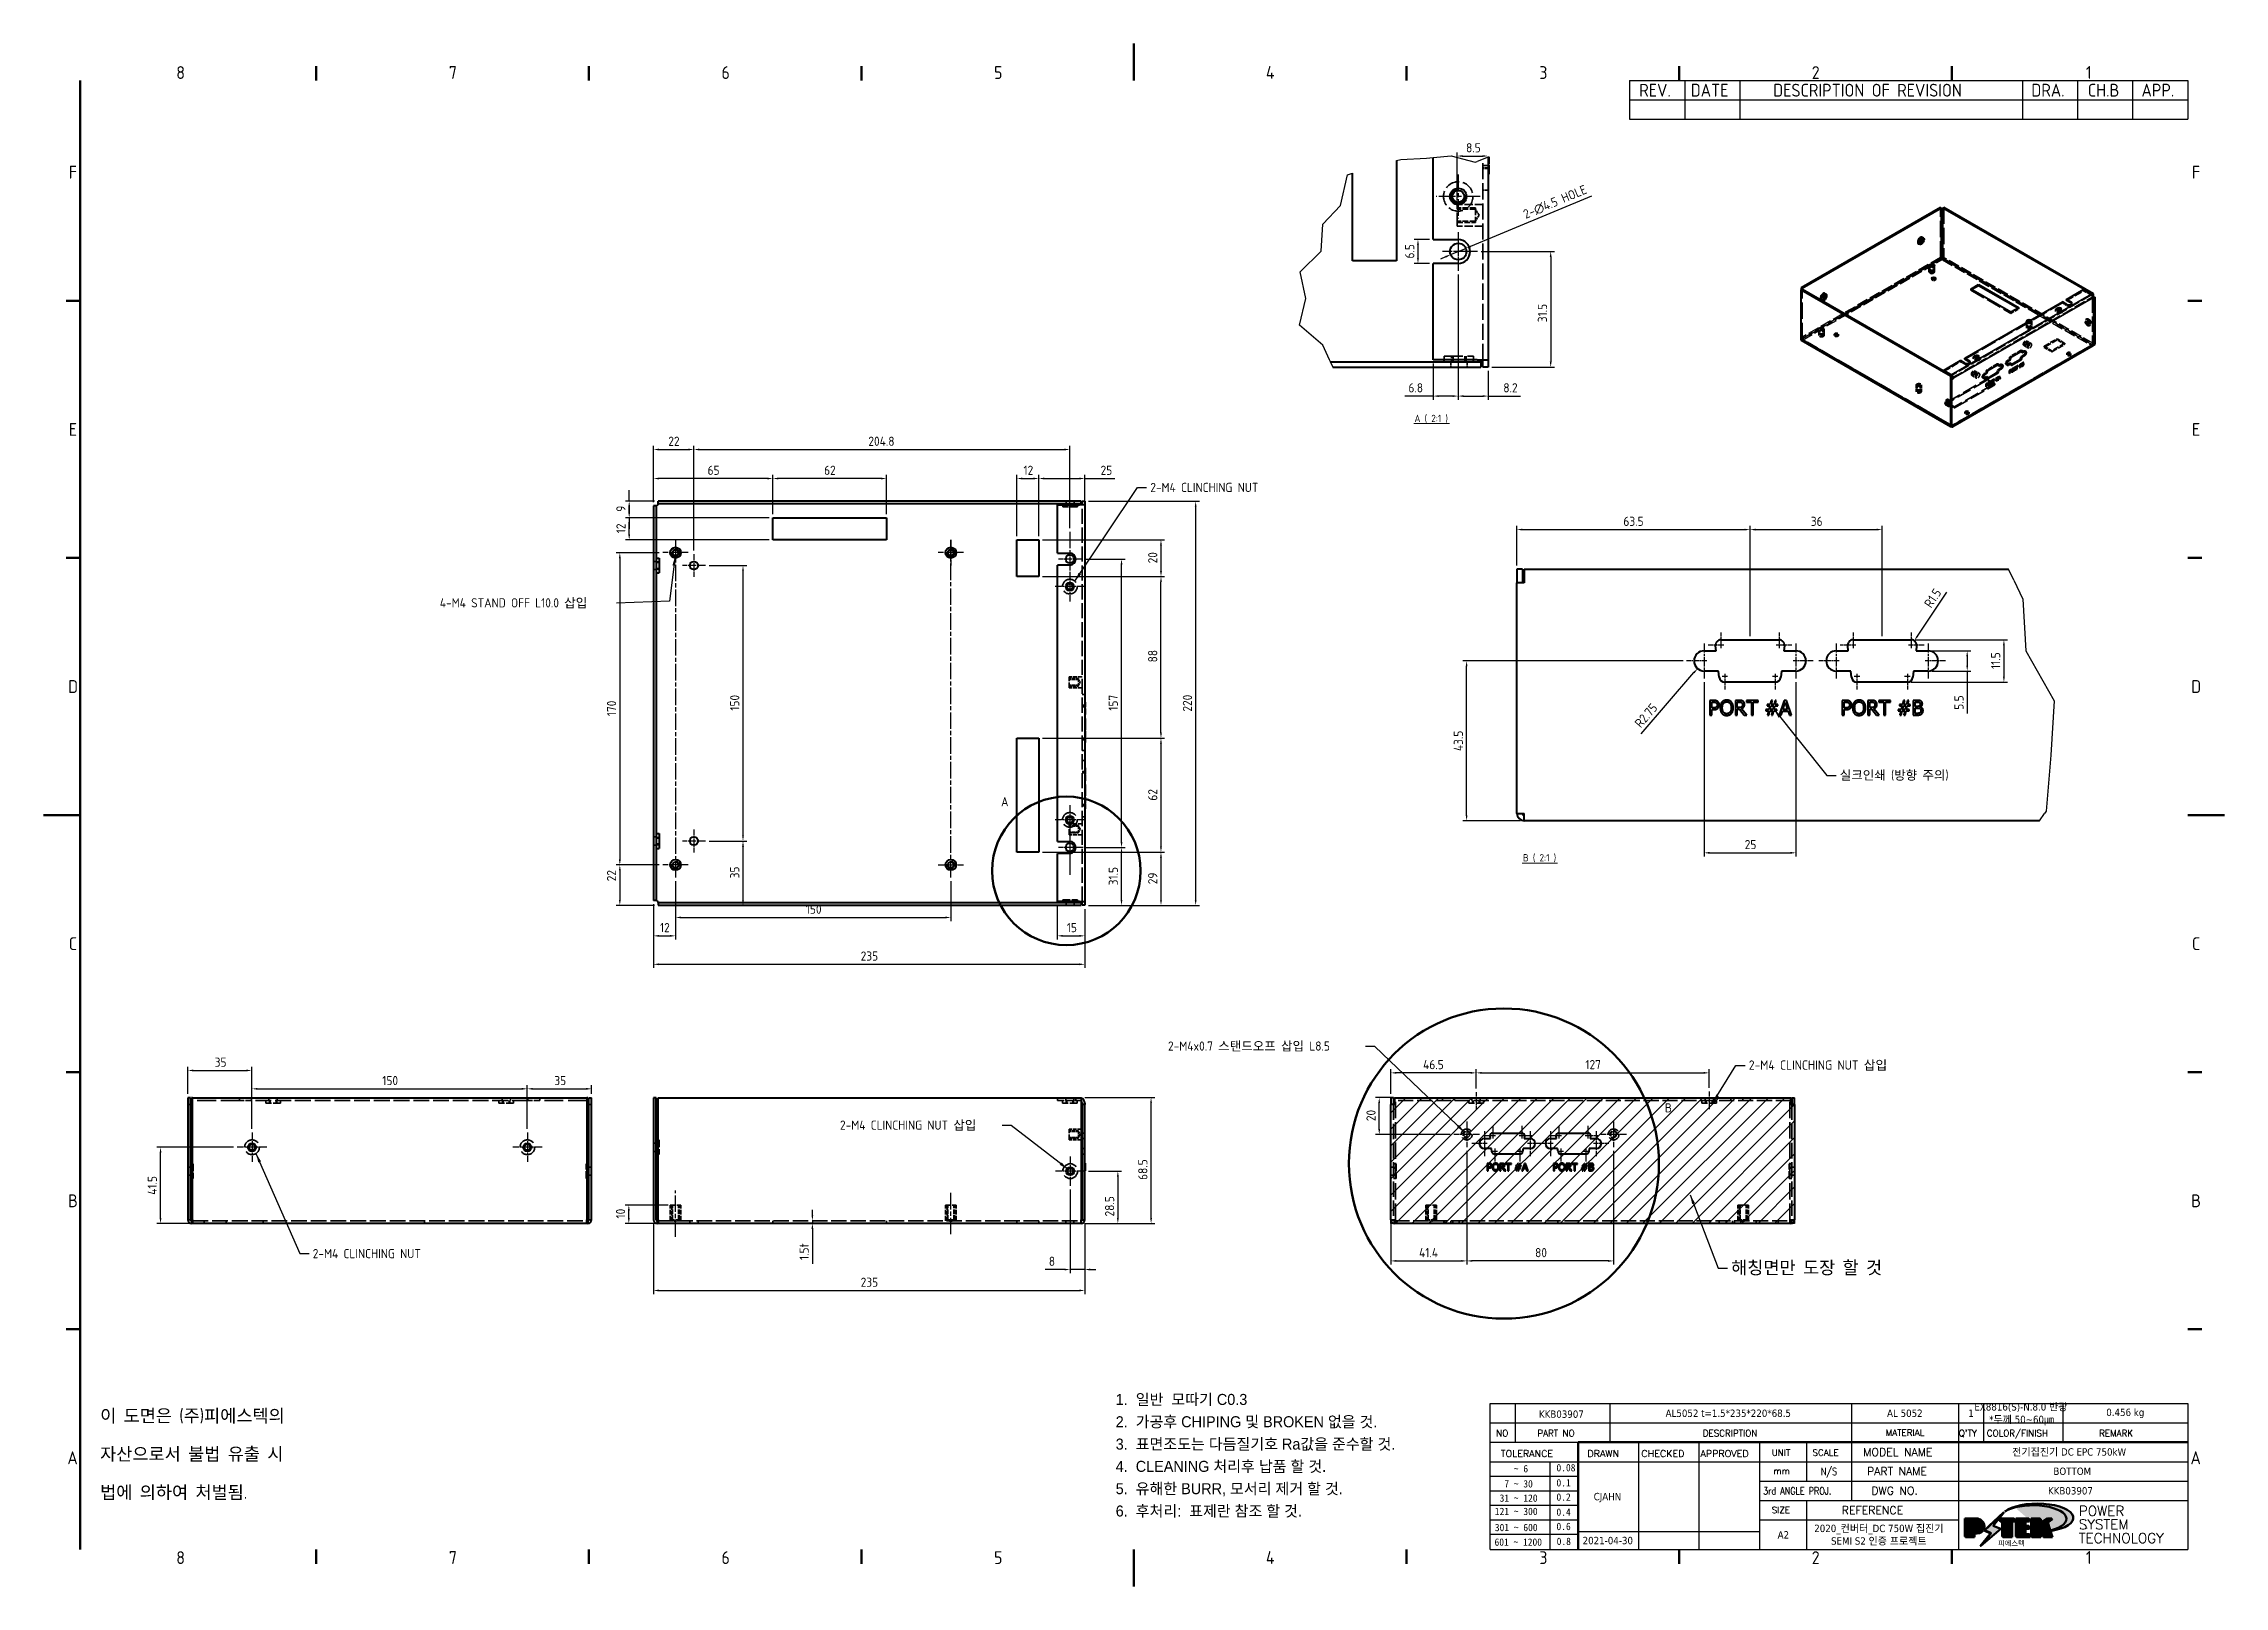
# Model space of a CAD drawing. Header units: millimetres. Extents: x 0 to 1188, y 0 to 840.
import ezdxf
from ezdxf.enums import TextEntityAlignment as Align

# ---------------------------------------------------------------- set-up
doc = ezdxf.new("R2010")
doc.units = ezdxf.units.MM
doc.header["$LTSCALE"] = 2
doc.linetypes.add('CHAIN', pattern=[0.3543, 0.2362, -0.0295, 0.0591, -0.0295])
doc.linetypes.add('DASHED', pattern=[0.2067, 0.1654, -0.0413])
doc.layers.get('0').update_dxf_attribs({"color": 3, "lineweight": 25})
for name, color, linetype, lineweight in [('가려진 것(ISO)', 2, 'DASHED', 35), ('가려진 좁은 것(ISO)', 2, 'DASHED', 25), ('가시적인 것(ISO)', 3, 'Continuous', 40), ('가시적인 좁은 것(ISO)', 3, 'Continuous', 35), ('경계(ISO)', 7, 'Continuous', 50), ('기호(ISO)', 5, 'Continuous', 25), ('끊기 선(JIS)', 1, 'Continuous', 25), ('상세 경계(JIS)', 3, 'Continuous', 50), ('스케치 형상(ISO)', 3, 'Continuous', 25), ('제목(ISO)', 5, 'Continuous', 50), ('중심 표식(ISO)', 1, 'Continuous', 25), ('중심선(ISO)', 1, 'Continuous', 25), ('치수(ISO)', 2, 'Continuous', 25), ('해치(ISO)', 7, 'Continuous', 18)]:
    doc.layers.add(name, color=color, linetype=linetype, lineweight=lineweight)
doc.styles.add('HAN_291', font='')
doc.styles.add('HAN_370', font='', dxfattribs={"width": 2})
doc.styles.add('ISO Proportional', font='arial.ttf')
doc.styles.add('ISO ProportionalPSTEK', font='isocp.shx')
doc.styles.add('RC_284', font='ROMANC.shx')
doc.styles.add('RC_287', font='ROMANC.shx')
doc.styles.add('RC_292', font='ROMANC.shx')
doc.styles.add('ROMANT_294', font='romant.shx')
doc.styles.add('문자 텍스트_PSTEK_POSCO', font='isocp.shx')
doc.styles.add('치수 텍스트_PSTEK_POSCO', font='isocp.shx')
doc.styles.add('텍스트 스타일198', font='tahoma.ttf')
doc.styles.add('텍스트 스타일333', font='ROMANC.shx', dxfattribs={"width": 0.8})
doc.styles.add('텍스트 스타일538', font='isocp.shx')
doc.styles.get('HAN_291').set_extended_font_data('GulimChe')
doc.styles.get('HAN_370').set_extended_font_data('GulimChe')
doc.dimstyles.new('치수_PSTEK_POSCO', dxfattribs={"dimscale": 2, "dimtxt": 2.5, "dimasz": 1.5, "dimexe": 1, "dimexo": 1, "dimgap": 1, "dimtad": 1, "dimrnd": 1e-08, "dimdsep": 46, "dimtxsty": '치수 텍스트_PSTEK_POSCO', "dimcen": 0.09, "dimdle": 10, "dimclrd": 7, "dimclre": 7, "dimclrt": 2, "dimadec": 1, "dimazin": 2, "dimtfac": 1, "dimtmove": 0, "dimatfit": 3, "dimfxl": 0, "dimtolj": 1, "dimlwd": -1, "dimlwe": -1, "dimarcsym": 0})
doc.dimstyles.new('치수_PSTEK_POSCO$7', dxfattribs={"dimscale": 2, "dimtxt": 2.5, "dimasz": 2.5, "dimexe": 1, "dimexo": 1, "dimgap": 1, "dimtad": 1, "dimrnd": 1e-08, "dimdsep": 46, "dimtxsty": '치수 텍스트_PSTEK_POSCO', "dimcen": 0.09, "dimdle": 10, "dimclrd": 7, "dimclre": 7, "dimclrt": 2, "dimadec": 1, "dimazin": 2, "dimtfac": 1, "dimtmove": 0, "dimatfit": 3, "dimfxl": 0, "dimtolj": 1, "dimlwd": -1, "dimlwe": -1, "dimarcsym": 0})

msp = doc.modelspace()

# ---------------------------------------------------------------- texts
at = {"layer": '기호(ISO)', "color": 100, "char_height": 4, "attachment_point": 7, "style": '텍스트 스타일538'}
for s, insert in [('A ( 2:1 )', (746.79, 633.53)), ('B ( 2:1 )', (805.936, 394.302))]:
    msp.add_mtext(s, dxfattribs=dict(at, insert=insert))
at = {"layer": '기호(ISO)', "color": 2, "attachment_point": 4, "style": '치수 텍스트_PSTEK_POSCO'}
for s, insert, char_height, width in [('{\\fISOCP|b0|i0;\\H5.0000;2-M4 CLINCHING NUT}', (602.868, 598.355), 5, 67.795), ('{\\fISOCP|b0|i0;\\H5.0000;실크인쇄 (방향 주의)}', (978.46, 441.459), 5, 70.6317), ('{\\fisocp|b0|i0;\\H5.0722;2-M4 CLINCHING NUT 삽입}', (928.935, 283.608), 5.0722, 86.68686), ('{\\fISOCP|b0|i0;\\H5.0000;2-M4 CLINCHING NUT}', (146.623, 181.182), 5, 67.795), ('{\\fISOCP|b0|i0;\\H7.0000;해칭면만 도장 할 것}', (919.291, 173.192), 7, 95.77234)]:
    msp.add_mtext(s, dxfattribs=dict(at, insert=insert, char_height=char_height, width=width))
at = {"layer": '기호(ISO)', "color": 2, "char_height": 5, "attachment_point": 4, "line_spacing_factor": 0.4375, "style": '치수 텍스트_PSTEK_POSCO'}
for s, insert, width in [('{4-M4 STAND OFF L10.0 삽입}', (215.85, 535.291), 94.16836), ('{2-M4x0.7 스탠드오프 삽입 L8.5}', (612.531, 293.967), 105.6407), ('{2-M4 CLINCHING NUT 삽입}', (433.832, 250.913), 86.30745)]:
    msp.add_mtext(s, dxfattribs=dict(at, insert=insert, width=width))
at = {"layer": '기호(ISO)', "color": 7, "insert": (30.789, 71.7), "char_height": 7, "width": 138.32895, "attachment_point": 4, "line_spacing_factor": 1.78626, "style": '문자 텍스트_PSTEK_POSCO'}
msp.add_mtext('{이 도면은 (주)피에스텍의\\P자산으로서 불법 유출 시 \\P법에 의하여 처벌됨.}', dxfattribs=at)

# ---------------------------------------------------------------- blocks, each defined once
blk = doc.blocks.new('경계 Default Border')
at = {"layer": '경계(ISO)'}
for p, q in [((74.25, 410), (74.25, 413.9)), ((148.5, 410), (148.5, 413.9)), ((222.75, 410), (222.75, 413.9)), ((371.25, 410), (371.25, 413.9)), ((445.5, 410), (445.5, 413.9)), ((519.75, 410), (519.75, 413.9)), ((10, 350), (6.1, 350)), ((584, 350), (587.9, 350)), ((10, 280), (6.1, 280)), ((584, 280), (587.9, 280)), ((10, 140), (6.1, 140)), ((584, 140), (587.9, 140)), ((10, 70), (6.1, 70)), ((584, 70), (587.9, 70)), ((74.25, 10), (74.25, 6.1)), ((148.5, 10), (148.5, 6.1)), ((222.75, 10), (222.75, 6.1)), ((371.25, 10), (371.25, 6.1)), ((445.5, 10), (445.5, 6.1)), ((519.75, 10), (519.75, 6.1))]:
    blk.add_line(p, q, dxfattribs=at)
at = {"layer": '경계(ISO)', "flags": 128}
for points in [[(297, 420), (297, 410)], [(10, 10), (10, 410)], [(0, 210), (10, 210)], [(594, 210), (584, 210)], [(297, 0), (297, 10)]]:
    blk.add_lwpolyline(points, dxfattribs=at)
at = {"layer": '경계(ISO)', "color": 2, "char_height": 3.5, "attachment_point": 7, "style": '문자 텍스트_PSTEK_POSCO'}
for s, insert in [('8', (36.13, 410.37)), ('7', (110.38, 410.39)), ('6', (184.63, 410.37)), ('5', (258.88, 410.37)), ('4', (332.93, 410.4)), ('3', (407.4, 410.37)), ('2', (481.61, 410.37)), ('1', (556.28, 410.4)), ('F', (6.85, 383.25)), ('F', (585.15, 383.25)), ('E', (6.85, 313.22)), ('E', (585.15, 313.22)), ('D', (6.66, 243.22)), ('D', (584.96, 243.22)), ('C', (6.85, 173.22)), ('C', (585.15, 173.22)), ('B', (6.66, 103.22)), ('B', (584.96, 103.22)), ('A', (6.47, 33.24)), ('A', (584.77, 33.24)), ('8', (36.13, 6.07)), ('7', (110.38, 6.09)), ('6', (184.63, 6.07)), ('5', (258.88, 6.07)), ('4', (332.93, 6.1)), ('3', (407.4, 6.07)), ('2', (481.61, 6.07)), ('1', (556.28, 6.1))]:
    blk.add_mtext(s, dxfattribs=dict(at, insert=insert))
blk = doc.blocks.new('제목 블록 PSTEK')
h = blk.add_hatch(color=1)
edge = h.paths.add_edge_path(flags=0)
edge.add_line((314.22, 19.61), (314.22, 17))
edge.add_line((314.22, 17), (314.35, 17))
edge.add_arc((314.35, 17.65), 0.651, 270, 360)
edge.add_line((315, 17.65), (315, 18.96))
edge.add_arc((314.35, 18.96), 0.651, 0, 90)
edge.add_line((314.35, 19.61), (314.22, 19.61))
edge = h.paths.add_edge_path()
edge.add_arc((314.98, 18.29), 1.97, 270, 450)
edge.add_line((314.98, 20.26), (311.77, 20.26))
edge.add_line((311.77, 20.26), (311.77, 15.34))
edge.add_line((311.77, 15.34), (314.22, 15.34))
edge.add_line((314.22, 15.34), (314.22, 16.32))
edge.add_line((314.22, 16.32), (314.98, 16.32))
h = blk.add_hatch(color=252)
edge = h.paths.add_edge_path()
edge.add_arc((314.98, 18.29), 1.97, 270, 406.82787)
edge.add_arc((315.16, 18.14), 1.97, -90, 53.56098, ccw=False)
edge.add_line((315.16, 16.17), (314.4, 16.17))
edge.add_line((314.4, 16.17), (314.4, 15.19))
edge.add_line((314.4, 15.19), (311.94, 15.19))
edge.add_line((311.94, 15.19), (311.94, 15.34))
edge.add_line((311.94, 15.34), (314.22, 15.34))
edge.add_line((314.22, 15.34), (314.22, 16.32))
edge.add_line((314.22, 16.32), (314.98, 16.32))
h = blk.add_hatch(color=252)
edge = h.paths.add_edge_path()
edge.add_line((314.4, 19.46), (314.53, 19.46))
edge.add_arc((314.53, 18.81), 0.651, 60.41893, 90, ccw=False)
edge.add_arc((314.35, 18.96), 0.651, 39.96992, 90)
edge.add_line((314.35, 19.61), (314.22, 19.61))
edge.add_line((314.22, 19.61), (314.22, 17))
edge.add_line((314.22, 17), (314.35, 17))
edge.add_arc((314.35, 17.65), 0.651, 270, 274.69308)
edge.add_line((314.4, 17), (314.4, 19.46))
for color, points in [(252, [(317.22, 17.06), (322.03, 21.63), (322.28, 21.94), (317.05, 16.98), (318.75, 16.19), (316, 12.72), (316.34, 13), (318.92, 16.27)]), (5, [(321.62, 17.42), (319.53, 18.25), (322.45, 22.02), (317.22, 17.06), (318.92, 16.27), (316.17, 12.8)]), (1, [(324.48, 19.61), (325.24, 19.61), (325.24, 20.26), (321.23, 20.26), (321.23, 19.61), (321.98, 19.61), (321.98, 15.34), (324.48, 15.34)]), (252, [(321.98, 19.61), (321.4, 19.61), (321.4, 19.46), (321.98, 19.46)]), (252, [(324.66, 19.46), (325.42, 19.46), (325.42, 20.11), (325.24, 20.11), (325.24, 19.61), (324.48, 19.61), (324.48, 15.34), (322.16, 15.34), (322.16, 15.19), (324.66, 15.19)]), (1, [(329.23, 20.26), (325.66, 20.26), (325.66, 15.34), (329.36, 15.34), (329.36, 15.99), (328.11, 15.99), (328.11, 17.56), (329.23, 17.56), (329.23, 18.26), (328.11, 18.26), (328.11, 19.61), (329.23, 19.61)]), (252, [(328.29, 19.46), (329.41, 19.46), (329.41, 20.11), (329.23, 20.11), (329.23, 19.61), (328.11, 19.61), (328.11, 18.26), (328.29, 18.26)]), (252, [(328.29, 17.42), (329.41, 17.42), (329.41, 18.11), (329.23, 18.11), (329.23, 17.56), (328.11, 17.56), (328.11, 15.99), (328.29, 15.99)]), (1, [(332.33, 20.26), (329.86, 20.26), (329.86, 15.34), (332.33, 15.34), (332.33, 17.43), (333.07, 15.34), (335.49, 15.34), (334.25, 19.31), (335.44, 20.26), (334.31, 20.26), (332.33, 19)]), (252, [(332.51, 20.11), (332.33, 20.11), (332.33, 19), (332.51, 19.11)]), (252, [(335.62, 20.11), (335.25, 20.11), (334.25, 19.31), (335.49, 15.34), (333.2, 15.34), (333.25, 15.19), (335.66, 15.19), (334.43, 19.16)]), (252, [(329.54, 15.85), (329.36, 15.85), (329.36, 15.34), (325.83, 15.34), (325.83, 15.19), (329.54, 15.19)]), (252, [(332.51, 16.93), (332.33, 17.43), (332.33, 15.34), (330.04, 15.34), (330.04, 15.19), (332.51, 15.19)])]:
    blk.add_hatch(color=color).paths.add_polyline_path(points)
at = {"layer": '해치(ISO)'}
h = blk.add_hatch(color=140, dxfattribs=at)
edge = h.paths.add_edge_path()
edge.add_ellipse((330.37, 20.16), major_axis=(9.1, 0), ratio=0.40699, start_angle=301.30985, end_angle=507.74369)
edge.add_ellipse((331.53, 20.46), major_axis=(-9.82, 0), ratio=0.39426, start_angle=111.51207, end_angle=334.47025, ccw=False)
edge.add_line((335.14, 16.86), (335.1, 16.99))
at = {"color": 180}
for p, q in [((182.48, 11.79), (182.48, 51.57)), ((182.48, 51.57), (372.48, 51.57)), ((189.27, 51.57), (189.27, 41.01)), ((215.22, 41.01), (215.22, 51.57)), ((280.88, 51.57), (280.88, 41.01)), ((310.09, 51.57), (310.09, 41.01)), ((316.9, 51.57), (316.9, 41.01)), ((338.46, 51.57), (338.46, 41.01)), ((372.48, 51.57), (372.48, 11.79)), ((182.48, 46.29), (372.48, 46.29)), ((182.48, 41.01), (206.45, 41.01)), ((182.48, 35.73), (206.45, 35.73)), ((198.86, 12.03), (198.86, 35.73)), ((206.45, 35.73), (372.48, 35.73)), ((222.94, 11.79), (222.94, 41.01)), ((239.43, 11.79), (239.43, 41.01)), ((255.92, 11.79), (255.92, 41.01)), ((268.69, 41.01), (268.69, 30.45)), ((280.88, 41.01), (280.88, 25.17)), ((310.09, 41.01), (310.09, 11.79)), ((182.48, 31.78), (206.45, 31.78)), ((255.92, 30.45), (372.48, 30.45)), ((182.48, 27.83), (206.45, 27.83)), ((182.48, 23.88), (206.45, 23.88)), ((255.92, 25.17), (372.48, 25.17)), ((268.69, 25.17), (268.69, 11.79)), ((182.48, 19.93), (206.45, 19.93)), ((255.92, 19.89), (310.09, 19.89)), ((182.48, 15.98), (206.45, 15.98)), ((206.45, 16.74), (255.92, 16.74)), ((182.48, 11.79), (372.48, 11.79))]:
    blk.add_line(p, q, dxfattribs=at)
at = {"color": 7, "lineweight": 50}
for p, q in [((206.45, 11.79), (206.45, 41.01)), ((206.45, 41.01), (372.48, 41.01))]:
    blk.add_line(p, q, dxfattribs=at)
at = {"color": 7}
for p, q in [((314.98, 20.26), (311.77, 20.26)), ((311.77, 20.26), (311.77, 15.34)), ((314.98, 20.26), (311.77, 20.26)), ((311.77, 20.26), (311.77, 15.34)), ((314.22, 17), (314.22, 19.61)), ((314.22, 19.61), (314.35, 19.61)), ((314.35, 19.61), (314.22, 19.61)), ((314.22, 19.61), (314.22, 17)), ((314.22, 17), (314.22, 19.61)), ((314.22, 19.61), (314.35, 19.61)), ((314.4, 19.46), (314.53, 19.46)), ((314.4, 17), (314.4, 19.46)), ((315, 18.96), (315, 17.65)), ((315, 18.96), (315, 17.65)), ((322.28, 21.94), (317.05, 16.98)), ((322.45, 22.02), (317.22, 17.06)), ((317.22, 17.06), (322.03, 21.63)), ((319.53, 18.25), (322.45, 22.02)), ((321.62, 17.42), (319.53, 18.25)), ((325.24, 20.26), (321.23, 20.26)), ((321.23, 20.26), (321.23, 19.61)), ((325.24, 20.26), (321.23, 20.26)), ((321.23, 20.26), (321.23, 19.61)), ((321.23, 19.61), (321.98, 19.61)), ((321.23, 19.61), (321.98, 19.61)), ((321.4, 19.61), (321.4, 19.46)), ((321.98, 19.61), (321.4, 19.61)), ((321.4, 19.46), (321.98, 19.46)), ((321.98, 19.61), (321.98, 15.34)), ((321.98, 19.46), (321.98, 19.61)), ((321.98, 19.61), (321.98, 15.34)), ((322.03, 21.63), (322.28, 21.94)), ((324.48, 19.61), (325.24, 19.61)), ((324.48, 15.34), (324.48, 19.61)), ((325.24, 19.61), (324.48, 19.61)), ((324.48, 19.61), (324.48, 15.34)), ((324.48, 19.61), (325.24, 19.61)), ((324.48, 15.34), (324.48, 19.61)), ((324.66, 19.46), (325.42, 19.46)), ((324.66, 15.19), (324.66, 19.46)), ((325.24, 19.61), (325.24, 20.26)), ((325.24, 19.61), (325.24, 20.26)), ((325.42, 20.11), (325.24, 20.11)), ((325.24, 20.11), (325.24, 19.61)), ((325.42, 19.46), (325.42, 20.11)), ((329.23, 20.26), (325.66, 20.26)), ((325.66, 20.26), (325.66, 15.34)), ((325.66, 20.26), (325.66, 15.34)), ((329.23, 20.26), (325.66, 20.26)), ((328.11, 18.26), (328.11, 19.61)), ((328.11, 19.61), (329.23, 19.61)), ((329.23, 19.61), (328.11, 19.61)), ((328.11, 19.61), (328.11, 18.26)), ((328.11, 18.26), (328.11, 19.61)), ((328.11, 19.61), (329.23, 19.61)), ((329.23, 18.26), (328.11, 18.26)), ((328.11, 18.26), (328.29, 18.26)), ((329.23, 18.26), (328.11, 18.26)), ((328.29, 18.26), (328.29, 19.46)), ((328.29, 19.46), (329.41, 19.46)), ((329.23, 19.61), (329.23, 20.26)), ((329.23, 19.61), (329.23, 20.26)), ((329.41, 20.11), (329.23, 20.11)), ((329.23, 20.11), (329.23, 19.61)), ((329.23, 17.56), (329.23, 18.26)), ((329.23, 17.56), (329.23, 18.26)), ((329.41, 18.11), (329.23, 18.11)), ((329.23, 18.11), (329.23, 17.56)), ((329.41, 19.46), (329.41, 20.11)), ((329.41, 17.42), (329.41, 18.11)), ((332.33, 20.26), (329.86, 20.26)), ((329.86, 20.26), (329.86, 15.34)), ((329.86, 20.26), (329.86, 15.34)), ((332.33, 20.26), (329.86, 20.26)), ((334.31, 20.26), (332.33, 19)), ((332.33, 19), (332.33, 20.26)), ((334.31, 20.26), (332.33, 19)), ((332.33, 19), (332.33, 20.26)), ((332.51, 20.11), (332.33, 20.11)), ((332.33, 20.11), (332.33, 19)), ((332.33, 19), (332.51, 19.11)), ((332.51, 19.11), (332.51, 20.11)), ((334.25, 19.31), (335.44, 20.26)), ((334.25, 19.31), (335.44, 20.26)), ((335.25, 20.11), (334.25, 19.31)), ((335.49, 15.34), (334.25, 19.31)), ((334.25, 19.31), (335.49, 15.34)), ((335.49, 15.34), (334.25, 19.31)), ((335.44, 20.26), (334.31, 20.26)), ((335.44, 20.26), (334.31, 20.26)), ((334.43, 19.16), (335.62, 20.11)), ((335.66, 15.19), (334.43, 19.16)), ((335.62, 20.11), (335.25, 20.11)), ((311.77, 15.34), (314.22, 15.34)), ((311.77, 15.34), (314.22, 15.34)), ((314.22, 15.34), (311.94, 15.34)), ((311.94, 15.34), (311.94, 15.19)), ((311.94, 15.19), (314.4, 15.19)), ((314.35, 17), (314.22, 17)), ((314.22, 17), (314.35, 17)), ((314.35, 17), (314.22, 17)), ((314.22, 16.32), (314.98, 16.32)), ((314.22, 15.34), (314.22, 16.32)), ((314.98, 16.32), (314.22, 16.32)), ((314.22, 16.32), (314.22, 15.34)), ((314.22, 16.32), (314.98, 16.32)), ((314.22, 15.34), (314.22, 16.32)), ((314.4, 16.17), (315.16, 16.17)), ((314.4, 15.19), (314.4, 16.17)), ((318.75, 16.19), (316, 12.72)), ((316, 12.72), (316.34, 13)), ((316.17, 12.8), (321.62, 17.42)), ((318.92, 16.27), (316.17, 12.8)), ((316.34, 13), (318.92, 16.27)), ((317.05, 16.98), (318.75, 16.19)), ((318.92, 16.27), (317.22, 17.06)), ((317.22, 17.06), (318.92, 16.27)), ((321.98, 15.34), (324.48, 15.34)), ((321.98, 15.34), (324.48, 15.34)), ((324.48, 15.34), (322.16, 15.34)), ((322.16, 15.34), (322.16, 15.19)), ((322.16, 15.19), (324.66, 15.19)), ((325.66, 15.34), (329.36, 15.34)), ((325.66, 15.34), (329.36, 15.34)), ((329.36, 15.34), (325.83, 15.34)), ((325.83, 15.34), (325.83, 15.19)), ((325.83, 15.19), (329.54, 15.19)), ((328.11, 17.56), (329.23, 17.56)), ((328.11, 15.99), (328.11, 17.56)), ((329.23, 17.56), (328.11, 17.56)), ((328.11, 17.56), (328.11, 15.99)), ((328.11, 17.56), (329.23, 17.56)), ((328.11, 15.99), (328.11, 17.56)), ((329.36, 15.99), (328.11, 15.99)), ((328.11, 15.99), (328.29, 15.99)), ((329.36, 15.99), (328.11, 15.99)), ((328.29, 15.99), (328.29, 17.42)), ((328.29, 17.42), (329.41, 17.42)), ((329.36, 15.34), (329.36, 15.99)), ((329.36, 15.34), (329.36, 15.99)), ((329.54, 15.85), (329.36, 15.85)), ((329.36, 15.85), (329.36, 15.34)), ((329.54, 15.19), (329.54, 15.85)), ((329.86, 15.34), (332.33, 15.34)), ((329.86, 15.34), (332.33, 15.34)), ((332.33, 15.34), (330.04, 15.34)), ((330.04, 15.34), (330.04, 15.19)), ((330.04, 15.19), (332.51, 15.19)), ((332.33, 17.43), (333.07, 15.34)), ((332.33, 15.34), (332.33, 17.43)), ((332.51, 16.93), (332.33, 17.43)), ((332.33, 17.43), (332.33, 15.34)), ((332.33, 17.43), (333.07, 15.34)), ((332.33, 15.34), (332.33, 17.43)), ((332.51, 15.19), (332.51, 16.93)), ((333.07, 15.34), (335.49, 15.34)), ((333.07, 15.34), (335.49, 15.34)), ((335.49, 15.34), (333.2, 15.34)), ((333.2, 15.34), (333.25, 15.19)), ((333.25, 15.19), (335.66, 15.19)), ((345.04, 17.5), (344.99, 17.69))]:
    blk.add_line(p, q, dxfattribs=at)
at = {"color": 1}
for p, q in [((314.98, 20.26), (311.77, 20.26)), ((311.77, 20.26), (311.77, 15.34)), ((314.22, 17), (314.22, 19.61)), ((314.22, 19.61), (314.35, 19.61)), ((315, 18.96), (315, 17.65)), ((325.24, 20.26), (321.23, 20.26)), ((321.23, 20.26), (321.23, 19.61)), ((321.23, 19.61), (321.98, 19.61)), ((321.98, 19.61), (321.98, 15.34)), ((324.48, 19.61), (325.24, 19.61)), ((324.48, 15.34), (324.48, 19.61)), ((325.24, 19.61), (325.24, 20.26)), ((329.23, 20.26), (325.66, 20.26)), ((325.66, 20.26), (325.66, 15.34)), ((328.11, 18.26), (328.11, 19.61)), ((328.11, 19.61), (329.23, 19.61)), ((329.23, 18.26), (328.11, 18.26)), ((329.23, 19.61), (329.23, 20.26)), ((329.23, 17.56), (329.23, 18.26)), ((332.33, 20.26), (329.86, 20.26)), ((329.86, 20.26), (329.86, 15.34)), ((334.31, 20.26), (332.33, 19)), ((332.33, 19), (332.33, 20.26)), ((334.25, 19.31), (335.44, 20.26)), ((335.49, 15.34), (334.25, 19.31)), ((335.44, 20.26), (334.31, 20.26)), ((311.77, 15.34), (314.22, 15.34)), ((314.35, 17), (314.22, 17)), ((314.22, 16.32), (314.98, 16.32)), ((314.22, 15.34), (314.22, 16.32)), ((321.98, 15.34), (324.48, 15.34)), ((325.66, 15.34), (329.36, 15.34)), ((328.11, 17.56), (329.23, 17.56)), ((328.11, 15.99), (328.11, 17.56)), ((329.36, 15.99), (328.11, 15.99)), ((329.36, 15.34), (329.36, 15.99)), ((329.86, 15.34), (332.33, 15.34)), ((332.33, 17.43), (333.07, 15.34)), ((332.33, 15.34), (332.33, 17.43)), ((333.07, 15.34), (335.49, 15.34))]:
    blk.add_line(p, q, dxfattribs=at)
at = {"color": 5}
for p, q in [((322.45, 22.02), (317.22, 17.06)), ((319.53, 18.25), (322.45, 22.02)), ((321.62, 17.42), (319.53, 18.25)), ((316.17, 12.8), (321.62, 17.42)), ((318.92, 16.27), (316.17, 12.8)), ((317.22, 17.06), (318.92, 16.27))]:
    blk.add_line(p, q, dxfattribs=at)
at = {"color": 7}
for centre, radius, start, end in [((314.35, 18.96), 0.651, 0, 90), ((314.35, 18.96), 0.651, 39.96992, 90), ((314.35, 18.96), 0.651, 0, 90), ((314.53, 18.81), 0.651, 60.41893, 90), ((314.98, 18.29), 1.97, 270, 90), ((314.98, 18.29), 1.97, 270, 90), ((314.98, 18.29), 1.97, 270, 46.82787), ((315.16, 18.14), 1.97, 270, 53.56098), ((314.35, 17.65), 0.651, 270, 0), ((314.35, 17.65), 0.651, 270, 0), ((314.35, 17.65), 0.651, 270, 274.69308)]:
    blk.add_arc(centre, radius, start, end, dxfattribs=at)
at = {"color": 1}
for centre, radius, start, end in [((314.35, 18.96), 0.651, 0, 90), ((314.98, 18.29), 1.97, 270, 90), ((314.35, 17.65), 0.651, 270, 0)]:
    blk.add_arc(centre, radius, start, end, dxfattribs=at)
at = {"layer": '제목(ISO)', "lineweight": 18}
blk.add_line((182.48, 35.73), (182.48, 11.79), dxfattribs=at)
at = {"layer": '제목(ISO)'}
for p, q in [((314.98, 20.26), (311.77, 20.26)), ((311.77, 20.26), (311.77, 15.34)), ((314.22, 17), (314.22, 19.61)), ((314.22, 19.61), (314.35, 19.61)), ((314.35, 19.61), (314.22, 19.61)), ((314.22, 19.61), (314.22, 17)), ((314.4, 19.46), (314.53, 19.46)), ((314.4, 17), (314.4, 19.46)), ((315, 18.96), (315, 17.65)), ((322.28, 21.94), (317.05, 16.98)), ((322.45, 22.02), (317.22, 17.06)), ((317.22, 17.06), (322.03, 21.63)), ((319.53, 18.25), (322.45, 22.02)), ((321.62, 17.42), (319.53, 18.25)), ((325.24, 20.26), (321.23, 20.26)), ((321.23, 20.26), (321.23, 19.61)), ((321.23, 19.61), (321.98, 19.61)), ((321.98, 19.61), (321.4, 19.61)), ((321.4, 19.61), (321.4, 19.46)), ((321.4, 19.46), (321.98, 19.46)), ((321.98, 19.61), (321.98, 15.34)), ((321.98, 19.46), (321.98, 19.61)), ((322.03, 21.63), (322.28, 21.94)), ((324.48, 19.61), (325.24, 19.61)), ((324.48, 15.34), (324.48, 19.61)), ((325.24, 19.61), (324.48, 19.61)), ((324.48, 19.61), (324.48, 15.34)), ((324.66, 19.46), (325.42, 19.46)), ((324.66, 15.19), (324.66, 19.46)), ((325.24, 19.61), (325.24, 20.26)), ((325.42, 20.11), (325.24, 20.11)), ((325.24, 20.11), (325.24, 19.61)), ((325.42, 19.46), (325.42, 20.11)), ((329.23, 20.26), (325.66, 20.26)), ((325.66, 20.26), (325.66, 15.34)), ((328.11, 18.26), (328.11, 19.61)), ((328.11, 19.61), (329.23, 19.61)), ((329.23, 19.61), (328.11, 19.61)), ((328.11, 19.61), (328.11, 18.26)), ((329.23, 18.26), (328.11, 18.26)), ((328.11, 18.26), (328.29, 18.26)), ((328.29, 19.46), (329.41, 19.46)), ((328.29, 18.26), (328.29, 19.46)), ((329.23, 19.61), (329.23, 20.26)), ((329.41, 20.11), (329.23, 20.11)), ((329.23, 20.11), (329.23, 19.61)), ((329.23, 17.56), (329.23, 18.26)), ((329.41, 18.11), (329.23, 18.11)), ((329.23, 18.11), (329.23, 17.56)), ((329.41, 19.46), (329.41, 20.11)), ((329.41, 17.42), (329.41, 18.11)), ((332.33, 20.26), (329.86, 20.26)), ((329.86, 20.26), (329.86, 15.34)), ((334.31, 20.26), (332.33, 19)), ((332.33, 19), (332.33, 20.26)), ((332.51, 20.11), (332.33, 20.11)), ((332.33, 20.11), (332.33, 19)), ((332.33, 19), (332.51, 19.11)), ((332.51, 19.11), (332.51, 20.11)), ((334.25, 19.31), (335.44, 20.26)), ((335.25, 20.11), (334.25, 19.31)), ((335.49, 15.34), (334.25, 19.31)), ((334.25, 19.31), (335.49, 15.34)), ((335.44, 20.26), (334.31, 20.26)), ((334.43, 19.16), (335.62, 20.11)), ((335.66, 15.19), (334.43, 19.16)), ((335.62, 20.11), (335.25, 20.11)), ((311.77, 15.34), (314.22, 15.34)), ((314.22, 15.34), (311.94, 15.34)), ((311.94, 15.34), (311.94, 15.19)), ((311.94, 15.19), (314.4, 15.19)), ((314.35, 17), (314.22, 17)), ((314.22, 17), (314.35, 17)), ((314.22, 15.34), (314.22, 16.32)), ((314.22, 16.32), (314.98, 16.32)), ((314.98, 16.32), (314.22, 16.32)), ((314.22, 16.32), (314.22, 15.34)), ((314.4, 15.19), (314.4, 16.17)), ((314.4, 16.17), (315.16, 16.17)), ((318.75, 16.19), (316, 12.72)), ((316, 12.72), (316.34, 13)), ((316.17, 12.8), (321.62, 17.42)), ((318.92, 16.27), (316.17, 12.8)), ((316.34, 13), (318.92, 16.27)), ((317.05, 16.98), (318.75, 16.19)), ((317.22, 17.06), (318.92, 16.27)), ((318.92, 16.27), (317.22, 17.06)), ((321.98, 15.34), (324.48, 15.34)), ((324.48, 15.34), (322.16, 15.34)), ((322.16, 15.34), (322.16, 15.19)), ((322.16, 15.19), (324.66, 15.19)), ((325.66, 15.34), (329.36, 15.34)), ((329.36, 15.34), (325.83, 15.34)), ((325.83, 15.34), (325.83, 15.19)), ((325.83, 15.19), (329.54, 15.19)), ((328.11, 15.99), (328.11, 17.56)), ((328.11, 17.56), (329.23, 17.56)), ((329.23, 17.56), (328.11, 17.56)), ((328.11, 17.56), (328.11, 15.99)), ((329.36, 15.99), (328.11, 15.99)), ((328.11, 15.99), (328.29, 15.99)), ((328.29, 17.42), (329.41, 17.42)), ((328.29, 15.99), (328.29, 17.42)), ((329.36, 15.34), (329.36, 15.99)), ((329.54, 15.85), (329.36, 15.85)), ((329.36, 15.85), (329.36, 15.34)), ((329.54, 15.19), (329.54, 15.85)), ((329.86, 15.34), (332.33, 15.34)), ((332.33, 15.34), (330.04, 15.34)), ((330.04, 15.34), (330.04, 15.19)), ((330.04, 15.19), (332.51, 15.19)), ((332.33, 15.34), (332.33, 17.43)), ((332.33, 17.43), (333.07, 15.34)), ((332.51, 16.93), (332.33, 17.43)), ((332.33, 17.43), (332.33, 15.34)), ((332.51, 15.19), (332.51, 16.93)), ((333.07, 15.34), (335.49, 15.34)), ((335.49, 15.34), (333.2, 15.34)), ((333.2, 15.34), (333.25, 15.19)), ((333.25, 15.19), (335.66, 15.19))]:
    blk.add_line(p, q, dxfattribs=at)
at = {"layer": '제목(ISO)', "color": 4}
blk.add_line((335.14, 16.86), (335.1, 16.99), dxfattribs=at)
at = {"layer": '제목(ISO)'}
for centre, radius, start, end in [((314.35, 18.96), 0.651, 0, 90), ((314.35, 18.96), 0.651, 39.96992, 90), ((314.53, 18.81), 0.651, 60.41893, 90), ((314.98, 18.29), 1.97, 46.82787, 90), ((314.98, 18.29), 1.97, 270, 46.82787), ((314.98, 18.29), 1.97, 270, 46.82787), ((315.16, 18.14), 1.97, 270, 53.56098), ((314.35, 17.65), 0.651, 270, 0), ((314.35, 17.65), 0.651, 270, 274.69308)]:
    blk.add_arc(centre, radius, start, end, dxfattribs=at)
at = {"layer": '제목(ISO)', "color": 4}
for centre, major_axis, ratio, start_param, end_param in [((331.53, 20.46), (9.82, 0), 0.39426, 5.087845, 8.9792), ((330.37, 20.16), (9.1, 0), 0.40699, 5.258849, 8.861799)]:
    blk.add_ellipse(centre, major_axis=major_axis, ratio=ratio, start_param=start_param, end_param=end_param, dxfattribs=at)
at = {"color": 2}
for s, height, style, p in [('NO', 1.742, 'RC_284', (184.14, 42.62)), ('PART NO', 1.742, 'RC_284', (195.34, 42.62)), ('DESCRIPTION', 1.7424, 'RC_284', (240.4, 42.62)), ("Q'TY", 1.742, 'RC_284', (310.14, 42.62)), ('COLOR/FINISH', 1.7424, 'RC_284', (317.77, 42.62)), ('REMARK', 1.742, 'RC_284', (348.35, 42.62)), (' TOLERANCE', 1.9, 'RC_287', (184.09, 37.01)), ('DRAWN', 1.9, 'RC_287', (208.98, 37.01)), ('CHECKED', 1.9, 'RC_287', (223.69, 37.01)), ('APPROVED', 1.9, 'RC_287', (239.78, 37.01)), ('UNIT', 1.742, 'RC_284', (259.17, 37.34)), ('SCALE', 1.742, 'RC_284', (270.29, 37.34)), ('MODEL NAME', 2.178, 'RC_292', (284.1, 37.25)), ('  7 ~ 30', 2, 'HAN_291', (183.77, 28.71)), ('    ~ 6', 2, 'HAN_291', (183.77, 32.82)), ('0.08', 2, 'HAN_291', (200.55, 33.1)), ('0.1', 2, 'HAN_291', (200.55, 28.99)), ('mm', 1.742, 'RC_284', (259.65, 32.35)), ('PART NAME', 2.178, 'RC_292', (285.14, 32.03)), (' 31 ~ 120', 2, 'HAN_291', (183.77, 24.83)), ('0.2', 2, 'HAN_291', (200.55, 25.11)), (' DWG NO.', 2.178, 'RC_292', (284.81, 26.75)), ('301 ~ 600', 2, 'HAN_291', (183.77, 16.83)), ('121 ~ 300', 2, 'HAN_291', (183.77, 21.21)), ('0.4', 2, 'HAN_291', (200.55, 21)), ('0.6', 2, 'HAN_291', (200.55, 17.12)), ('SIZE', 1.742, 'RC_284', (259.17, 21.69)), ('REFERENCE', 2.178, 'RC_292', (278.27, 21.43)), ('601 ~ 1200', 2, 'HAN_291', (183.68, 12.85)), ('0.8', 2, 'HAN_291', (200.61, 13.06))]:
    blk.add_text(s, height=height, dxfattribs=dict(at, style=style)).set_placement(p)
at = {"color": 2, "style": 'RC_284'}
blk.add_text('MATERIAL', height=1.742, dxfattribs=at).set_placement((295.48, 43.65), align=Align.MIDDLE_CENTER)
at = {"color": 7, "style": '텍스트 스타일333', "width": 0.8}
blk.add_text('N/S', height=2, dxfattribs=at).set_placement((274.78, 33.09), align=Align.MIDDLE_CENTER)
at = {"color": 2, "style": '텍스트 스타일333', "width": 0.8}
blk.add_text('3rd ANGLE PROJ.', height=2, dxfattribs=at).set_placement((256.84, 26.76))
at = {"color": 7, "style": 'ROMANT_294'}
for s, p in [('POWER', (342.83, 20.97)), ('SYSTEM', (342.83, 17.33)), ('TECHNOLOGY', (342.83, 13.57))]:
    blk.add_text(s, height=2.7, dxfattribs=at).set_placement(p)
at = {"color": 7, "insert": (320.85, 14.21), "char_height": 1.4, "attachment_point": 1, "line_spacing_factor": 0.332, "style": 'HAN_370'}
blk.add_mtext('\\fHY견고딕|b0|i0;\\H1.4000;피에스텍', dxfattribs=at)
at = {"layer": '제목(ISO)', "color": 7, "style": '텍스트 스타일198'}
for tag, p in [('부품_번호_001', (195.78, 47.68)), ('설명_001', (230.28, 47.92)), ('재질_001', (290.6, 47.93)), ("3._Q'TY_001", (312.71, 47.92)), ('4._COLOR_001', (314.39, 49.66)), ('4._COLOR_002', (318.41, 46.24)), ('질량\\P3;_001', (350.3, 48.16)), ('1._MODEL_NAME_001', (324.68, 37.39)), ('제목_001', (335.91, 32.12)), ('설계자_001', (210.68, 25.23)), ('부품_번호_001', (334.44, 26.81)), ('프로젝트_001', (270.76, 16.58)), ('작성_날짜_001', (207.67, 13.27)), ('시트_크기_001', (260.79, 14.82)), ('프로젝트_002', (275.34, 13.15))]:
    blk.add_attdef(tag, p, '', height=2, dxfattribs=at)
for tag, p in [('점검자', (231.18, 26.23)), ('엔지니어링_승인자', (247.67, 26.23)), ('점검_날짜', (231.18, 14.27)), ('엔지니어링_승인_날짜', (247.67, 14.27))]:
    blk.add_attdef(tag, text='', height=2, dxfattribs=at).set_placement(p, align=Align.MIDDLE_CENTER)
blk = doc.blocks.new('리비전 내역')
at = {"layer": '기호(ISO)'}
for p, q in [((432, 410), (584, 410)), ((432, 410), (432, 404.72)), ((447, 410), (447, 404.72)), ((462, 410), (462, 404.72)), ((539, 410), (539, 404.72)), ((554, 410), (554, 404.72)), ((569, 410), (569, 404.72)), ((584, 410), (584, 404.72)), ((432, 404.72), (584, 404.72)), ((432, 404.72), (432, 399.44)), ((447, 404.72), (447, 399.44)), ((462, 404.72), (462, 399.44)), ((539, 404.72), (539, 399.44)), ((554, 404.72), (554, 399.44)), ((569, 404.72), (569, 399.44)), ((584, 404.72), (584, 399.44)), ((432, 399.44), (584, 399.44))]:
    blk.add_line(p, q, dxfattribs=at)
at = {"layer": '기호(ISO)', "color": 2, "char_height": 3.5, "attachment_point": 7, "style": '문자 텍스트_PSTEK_POSCO'}
for s, insert in [('REV.', (434.61, 405.57)), ('DATE', (448.64, 405.57)), ('DESCRIPTION OF REVISION', (471.11, 405.57)), ('DRA.', (541.42, 405.57)), ('CH.B', (556.81, 405.57)), ('APP.', (571.42, 405.58))]:
    blk.add_mtext(s, dxfattribs=dict(at, insert=insert))
blk = doc.blocks.new('*D22')
at = {"layer": 'Defpoints', "color": 0}
for p in [(332.2, 199.6), (567.2, 199.6), (567.2, 161.1)]:
    blk.add_point(p, dxfattribs=at)
at = {"layer": '치수(ISO)', "color": 7}
for p, q in [((332.2, 197.6), (332.2, 159.1)), ((567.2, 197.6), (567.2, 159.1)), ((335.2, 161.1), (564.2, 161.1))]:
    blk.add_line(p, q, dxfattribs=at)
for points in [[(335.2, 161.6), (335.2, 160.6), (332.2, 161.1)], [(564.2, 161.6), (564.2, 160.6), (567.2, 161.1)]]:
    blk.add_solid(points, dxfattribs=at)
at = {"layer": '치수(ISO)', "color": 2, "insert": (445.1, 165.6), "char_height": 5, "attachment_point": 4, "style": '치수 텍스트_PSTEK_POSCO'}
blk.add_mtext('\\A1;235', dxfattribs=at)
blk = doc.blocks.new('*D23')
at = {"layer": 'Defpoints', "color": 0}
for p in [(559.2, 218.1), (567.2, 199.6), (567.2, 172.5)]:
    blk.add_point(p, dxfattribs=at)
at = {"layer": '치수(ISO)', "color": 7}
for p, q in [((559.2, 216.1), (559.2, 170.5)), ((567.2, 197.6), (567.2, 170.5)), ((556.2, 172.5), (545.6, 172.5)), ((567.2, 172.5), (559.2, 172.5)), ((570.2, 172.5), (573.2, 172.5))]:
    blk.add_line(p, q, dxfattribs=at)
for points in [[(556.2, 173), (556.2, 172), (559.2, 172.5)], [(570.2, 173), (570.2, 172), (567.2, 172.5)]]:
    blk.add_solid(points, dxfattribs=at)
at = {"layer": '치수(ISO)', "color": 2, "insert": (547.6, 177), "char_height": 5, "attachment_point": 4, "style": '치수 텍스트_PSTEK_POSCO'}
blk.add_mtext('\\A1;8', dxfattribs=at)
blk = doc.blocks.new('*D24')
at = {"layer": 'Defpoints', "color": 0}
for p in [(418.8, 199.1), (425.3, 199.1), (425.3, 197.6)]:
    blk.add_point(p, dxfattribs=at)
at = {"layer": '치수(ISO)', "color": 7}
for p, q in [((418.8, 202.1), (418.8, 205.1)), ((418.8, 199.1), (418.8, 197.6)), ((418.8, 194.6), (418.8, 175.7))]:
    blk.add_line(p, q, dxfattribs=at)
for points in [[(418.3, 202.1), (419.3, 202.1), (418.8, 199.1)], [(418.3, 194.6), (419.3, 194.6), (418.8, 197.6)]]:
    blk.add_solid(points, dxfattribs=at)
at = {"layer": '치수(ISO)', "color": 2, "insert": (414.3, 177.7), "char_height": 5, "attachment_point": 4, "rotation": 90, "style": '치수 텍스트_PSTEK_POSCO'}
blk.add_mtext('\\A1;1.5t', dxfattribs=at)
blk = doc.blocks.new('*D25')
at = {"layer": 'Defpoints', "color": 0}
for p in [(567.2, 226.1), (565.2, 197.6), (585.2, 197.6)]:
    blk.add_point(p, dxfattribs=at)
at = {"layer": '치수(ISO)', "color": 7}
for p, q in [((569.2, 226.1), (587.2, 226.1)), ((585.2, 223.1), (585.2, 200.6)), ((567.2, 197.6), (587.2, 197.6))]:
    blk.add_line(p, q, dxfattribs=at)
for points in [[(584.7, 223.1), (585.7, 223.1), (585.2, 226.1)], [(584.7, 200.6), (585.7, 200.6), (585.2, 197.6)]]:
    blk.add_solid(points, dxfattribs=at)
at = {"layer": '치수(ISO)', "color": 2, "insert": (580.7, 201.4), "char_height": 5, "attachment_point": 4, "rotation": 90, "style": '치수 텍스트_PSTEK_POSCO'}
blk.add_mtext('\\A1;28.5', dxfattribs=at)
blk = doc.blocks.new('*D26')
at = {"layer": 'Defpoints', "color": 0}
for p in [(565.2, 266.1), (603.3, 266.1), (565.2, 197.6)]:
    blk.add_point(p, dxfattribs=at)
at = {"layer": '치수(ISO)', "color": 7}
for p, q in [((567.2, 266.1), (605.3, 266.1)), ((603.3, 200.6), (603.3, 263.1)), ((567.2, 197.6), (605.3, 197.6))]:
    blk.add_line(p, q, dxfattribs=at)
for points in [[(602.8, 263.1), (603.8, 263.1), (603.3, 266.1)], [(602.8, 200.6), (603.8, 200.6), (603.3, 197.6)]]:
    blk.add_solid(points, dxfattribs=at)
at = {"layer": '치수(ISO)', "color": 2, "insert": (598.8, 221.3), "char_height": 5, "attachment_point": 4, "rotation": 90, "style": '치수 텍스트_PSTEK_POSCO'}
blk.add_mtext('\\A1;68.5', dxfattribs=at)
blk = doc.blocks.new('*D27')
at = {"layer": 'Defpoints', "color": 0}
for p in [(318.8, 207.6), (342.2, 207.6), (334.8, 197.6)]:
    blk.add_point(p, dxfattribs=at)
at = {"layer": '치수(ISO)', "color": 7}
for p, q in [((340.2, 207.6), (316.8, 207.6)), ((318.8, 200.6), (318.8, 204.6)), ((332.8, 197.6), (316.8, 197.6))]:
    blk.add_line(p, q, dxfattribs=at)
for points in [[(318.3, 204.6), (319.3, 204.6), (318.8, 207.6)], [(318.3, 200.6), (319.3, 200.6), (318.8, 197.6)]]:
    blk.add_solid(points, dxfattribs=at)
at = {"layer": '치수(ISO)', "color": 2, "insert": (314.3, 200.3), "char_height": 5, "attachment_point": 4, "rotation": 90, "style": '치수 텍스트_PSTEK_POSCO'}
blk.add_mtext('\\A1;10', dxfattribs=at)
blk = doc.blocks.new('*D28')
at = {"layer": 'Defpoints', "color": 0}
for p in [(332.2, 373.4), (567.2, 370.8), (567.2, 338.7)]:
    blk.add_point(p, dxfattribs=at)
at = {"layer": '치수(ISO)', "color": 7}
for p, q in [((332.2, 371.4), (332.2, 336.7)), ((567.2, 368.8), (567.2, 336.7)), ((335.2, 338.7), (564.2, 338.7))]:
    blk.add_line(p, q, dxfattribs=at)
for points in [[(335.2, 339.2), (335.2, 338.2), (332.2, 338.7)], [(564.2, 339.2), (564.2, 338.2), (567.2, 338.7)]]:
    blk.add_solid(points, dxfattribs=at)
at = {"layer": '치수(ISO)', "color": 2, "insert": (445.1, 343.2), "char_height": 5, "attachment_point": 4, "style": '치수 텍스트_PSTEK_POSCO'}
blk.add_mtext('\\A1;235', dxfattribs=at)
blk = doc.blocks.new('*D29')
at = {"layer": 'Defpoints', "color": 0}
for p in [(344.2, 385.9), (332.2, 373.4), (344.2, 354.2)]:
    blk.add_point(p, dxfattribs=at)
at = {"layer": '치수(ISO)', "color": 7}
for p, q in [((344.2, 383.9), (344.2, 352.2)), ((332.2, 371.4), (332.2, 352.2)), ((335.2, 354.2), (341.2, 354.2))]:
    blk.add_line(p, q, dxfattribs=at)
for points in [[(335.2, 354.7), (335.2, 353.7), (332.2, 354.2)], [(341.2, 354.7), (341.2, 353.7), (344.2, 354.2)]]:
    blk.add_solid(points, dxfattribs=at)
at = {"layer": '치수(ISO)', "color": 2, "insert": (335.8, 358.7), "char_height": 5, "attachment_point": 4, "style": '치수 텍스트_PSTEK_POSCO'}
blk.add_mtext('\\A1;12', dxfattribs=at)
blk = doc.blocks.new('*D30')
at = {"layer": 'Defpoints', "color": 0}
for p in [(344.2, 385.9), (494.2, 385.9), (494.2, 364.2)]:
    blk.add_point(p, dxfattribs=at)
at = {"layer": '치수(ISO)', "color": 7}
for p, q in [((344.2, 383.9), (344.2, 362.2)), ((494.2, 383.9), (494.2, 362.2)), ((347.2, 364.2), (491.2, 364.2))]:
    blk.add_line(p, q, dxfattribs=at)
for points in [[(347.2, 364.7), (347.2, 363.7), (344.2, 364.2)], [(491.2, 364.7), (491.2, 363.7), (494.2, 364.2)]]:
    blk.add_solid(points, dxfattribs=at)
at = {"layer": '치수(ISO)', "color": 2, "insert": (415.2, 368.7), "char_height": 5, "attachment_point": 4, "style": '치수 텍스트_PSTEK_POSCO'}
blk.add_mtext('\\A1;150', dxfattribs=at)
blk = doc.blocks.new('*D31')
at = {"layer": 'Defpoints', "color": 0}
for p in [(552.2, 372.8), (567.2, 370.8), (567.2, 354.2)]:
    blk.add_point(p, dxfattribs=at)
at = {"layer": '치수(ISO)', "color": 7}
for p, q in [((552.2, 370.8), (552.2, 352.2)), ((567.2, 368.8), (567.2, 352.2)), ((555.2, 354.2), (564.2, 354.2))]:
    blk.add_line(p, q, dxfattribs=at)
for points in [[(555.2, 354.7), (555.2, 353.7), (552.2, 354.2)], [(564.2, 354.7), (564.2, 353.7), (567.2, 354.2)]]:
    blk.add_solid(points, dxfattribs=at)
at = {"layer": '치수(ISO)', "color": 2, "insert": (557.4, 358.7), "char_height": 5, "attachment_point": 4, "style": '치수 텍스트_PSTEK_POSCO'}
blk.add_mtext('\\A1;15', dxfattribs=at)
blk = doc.blocks.new('*D32')
at = {"layer": 'Defpoints', "color": 0}
for p in [(337.3, 562.8), (313.9, 392.8), (337.3, 392.8)]:
    blk.add_point(p, dxfattribs=at)
at = {"layer": '치수(ISO)', "color": 7}
for p, q in [((335.3, 562.8), (311.9, 562.8)), ((313.9, 559.8), (313.9, 395.8)), ((335.3, 392.8), (311.9, 392.8))]:
    blk.add_line(p, q, dxfattribs=at)
for points in [[(313.4, 559.8), (314.4, 559.8), (313.9, 562.8)], [(313.4, 395.8), (314.4, 395.8), (313.9, 392.8)]]:
    blk.add_solid(points, dxfattribs=at)
at = {"layer": '치수(ISO)', "color": 2, "insert": (309.4, 473.8), "char_height": 5, "attachment_point": 4, "rotation": 90, "style": '치수 텍스트_PSTEK_POSCO'}
blk.add_mtext('\\A1;170', dxfattribs=at)
blk = doc.blocks.new('*D33')
at = {"layer": 'Defpoints', "color": 0}
for p in [(337.3, 392.8), (313.9, 370.8), (334.8, 370.8)]:
    blk.add_point(p, dxfattribs=at)
at = {"layer": '치수(ISO)', "color": 7}
for p, q in [((335.3, 392.8), (311.9, 392.8)), ((313.9, 389.8), (313.9, 373.8)), ((332.8, 370.8), (311.9, 370.8))]:
    blk.add_line(p, q, dxfattribs=at)
for points in [[(313.4, 389.8), (314.4, 389.8), (313.9, 392.8)], [(313.4, 373.8), (314.4, 373.8), (313.9, 370.8)]]:
    blk.add_solid(points, dxfattribs=at)
at = {"layer": '치수(ISO)', "color": 2, "insert": (309.4, 383.9), "char_height": 5, "attachment_point": 4, "rotation": 90, "style": '치수 텍스트_PSTEK_POSCO'}
blk.add_mtext('\\A1;22', dxfattribs=at)
blk = doc.blocks.new('*D34')
at = {"layer": 'Defpoints', "color": 0}
for p in [(567.2, 590.8), (627.6, 590.8), (567.2, 370.8)]:
    blk.add_point(p, dxfattribs=at)
at = {"layer": '치수(ISO)', "color": 7}
for p, q in [((569.2, 590.8), (629.6, 590.8)), ((627.6, 373.8), (627.6, 587.8)), ((569.2, 370.8), (629.6, 370.8))]:
    blk.add_line(p, q, dxfattribs=at)
for points in [[(627.1, 587.8), (628.1, 587.8), (627.6, 590.8)], [(627.1, 373.8), (628.1, 373.8), (627.6, 370.8)]]:
    blk.add_solid(points, dxfattribs=at)
at = {"layer": '치수(ISO)', "color": 2, "insert": (623.1, 476.3), "char_height": 5, "attachment_point": 4, "rotation": 90, "style": '치수 텍스트_PSTEK_POSCO'}
blk.add_mtext('\\A1;220', dxfattribs=at)
blk = doc.blocks.new('*D35')
at = {"layer": 'Defpoints', "color": 0}
for p in [(565.3, 402.3), (587.2, 402.3), (567.2, 370.8)]:
    blk.add_point(p, dxfattribs=at)
at = {"layer": '치수(ISO)', "color": 7}
for p, q in [((567.3, 402.3), (589.2, 402.3)), ((587.2, 373.8), (587.2, 399.3)), ((569.2, 370.8), (589.2, 370.8))]:
    blk.add_line(p, q, dxfattribs=at)
for points in [[(586.7, 399.3), (587.7, 399.3), (587.2, 402.3)], [(586.7, 373.8), (587.7, 373.8), (587.2, 370.8)]]:
    blk.add_solid(points, dxfattribs=at)
at = {"layer": '치수(ISO)', "color": 2, "insert": (582.7, 381.7), "char_height": 5, "attachment_point": 4, "rotation": 90, "style": '치수 텍스트_PSTEK_POSCO'}
blk.add_mtext('\\A1;31.5', dxfattribs=at)
blk = doc.blocks.new('*D36')
at = {"layer": 'Defpoints', "color": 0}
for p in [(565.3, 559.3), (587.2, 559.3), (566.3, 402.3)]:
    blk.add_point(p, dxfattribs=at)
at = {"layer": '치수(ISO)', "color": 7}
for p, q in [((567.3, 559.3), (589.2, 559.3)), ((587.2, 405.3), (587.2, 556.3)), ((568.3, 402.3), (589.2, 402.3))]:
    blk.add_line(p, q, dxfattribs=at)
for points in [[(586.7, 556.3), (587.7, 556.3), (587.2, 559.3)], [(586.7, 405.3), (587.7, 405.3), (587.2, 402.3)]]:
    blk.add_solid(points, dxfattribs=at)
at = {"layer": '치수(ISO)', "color": 2, "insert": (582.7, 476.8), "char_height": 5, "attachment_point": 4, "rotation": 90, "style": '치수 텍스트_PSTEK_POSCO'}
blk.add_mtext('\\A1;157', dxfattribs=at)
blk = doc.blocks.new('2dDetail0')
at = {"layer": '상세 경계(JIS)'}
blk.add_circle((278.56, 194.79), 20.22, dxfattribs=at)
at = {"layer": '상세 경계(JIS)', "insert": (260.79, 212.36), "char_height": 2.5, "attachment_point": 7, "style": 'ISO ProportionalPSTEK'}
blk.add_mtext('A', dxfattribs=at)
blk = doc.blocks.new('*D38')
at = {"layer": 'Defpoints', "color": 0}
for p in [(787, 778.8), (787, 778.3), (770, 752.5)]:
    blk.add_point(p, dxfattribs=at)
at = {"layer": '치수(ISO)', "color": 7}
for p, q in [((770, 754.5), (770, 780.8)), ((773, 778.8), (784, 778.8))]:
    blk.add_line(p, q, dxfattribs=at)
for points in [[(773, 779.3), (773, 778.3), (770, 778.8)], [(784, 779.3), (784, 778.3), (787, 778.8)]]:
    blk.add_solid(points, dxfattribs=at)
at = {"layer": '치수(ISO)', "color": 2, "insert": (774.9, 783.3), "char_height": 5, "attachment_point": 4, "style": '치수 텍스트_PSTEK_POSCO'}
blk.add_mtext('\\A1;8.5', dxfattribs=at)
blk = doc.blocks.new('*D39')
at = {"layer": 'Defpoints', "color": 0}
for p in [(770.6, 716.3), (787, 663.8), (787, 648.1)]:
    blk.add_point(p, dxfattribs=at)
at = {"layer": '치수(ISO)', "color": 7}
for p, q in [((770.6, 714.3), (770.6, 646.1)), ((787, 661.8), (787, 646.1)), ((773.6, 648.1), (784, 648.1)), ((787, 648.1), (804.5, 648.1))]:
    blk.add_line(p, q, dxfattribs=at)
for points in [[(773.6, 648.6), (773.6, 647.6), (770.6, 648.1)], [(784, 648.6), (784, 647.6), (787, 648.1)]]:
    blk.add_solid(points, dxfattribs=at)
at = {"layer": '치수(ISO)', "color": 2, "insert": (795.2, 652.6), "char_height": 5, "attachment_point": 4, "style": '치수 텍스트_PSTEK_POSCO'}
blk.add_mtext('\\A1;8.2', dxfattribs=at)
blk = doc.blocks.new('*D40')
at = {"layer": 'Defpoints', "color": 0}
for p in [(766.5, 725.1), (774.8, 728.5)]:
    blk.add_point(p, dxfattribs=at)
at = {"layer": '치수(ISO)', "color": 7}
for p, q in [((777.5, 729.7), (843.4, 757.2)), ((766.5, 725.1), (774.8, 728.5)), ((763.7, 723.9), (760.9, 722.7))]:
    blk.add_line(p, q, dxfattribs=at)
for points in [[(763.5, 724.4), (763.9, 723.4), (766.5, 725.1)], [(777.3, 730.1), (777.7, 729.2), (774.8, 728.5)]]:
    blk.add_solid(points, dxfattribs=at)
at = {"layer": '치수(ISO)', "color": 2, "insert": (806.5, 746.7), "char_height": 5, "attachment_point": 4, "rotation": 22.6844, "style": '치수 텍스트_PSTEK_POSCO'}
blk.add_mtext('\\A1;2-∅4.5 HOLE', dxfattribs=at)
blk = doc.blocks.new('*D41')
at = {"layer": 'Defpoints', "color": 0}
for p in [(770.6, 716.3), (757, 667.8), (757, 648.1)]:
    blk.add_point(p, dxfattribs=at)
at = {"layer": '치수(ISO)', "color": 7}
for p, q in [((770.6, 714.3), (770.6, 646.1)), ((757, 665.8), (757, 646.1)), ((757, 648.1), (741.5, 648.1)), ((767.6, 648.1), (760, 648.1))]:
    blk.add_line(p, q, dxfattribs=at)
for points in [[(760, 648.6), (760, 647.6), (757, 648.1)], [(767.6, 648.6), (767.6, 647.6), (770.6, 648.1)]]:
    blk.add_solid(points, dxfattribs=at)
at = {"layer": '치수(ISO)', "color": 2, "insert": (743.5, 652.6), "char_height": 5, "attachment_point": 4, "style": '치수 텍스트_PSTEK_POSCO'}
blk.add_mtext('\\A1;6.8', dxfattribs=at)
blk = doc.blocks.new('*D42')
at = {"layer": 'Defpoints', "color": 0}
for p in [(757, 733.3), (748.7, 720.3), (757, 720.3)]:
    blk.add_point(p, dxfattribs=at)
at = {"layer": '치수(ISO)', "color": 7}
for p, q in [((755, 733.3), (746.7, 733.3)), ((748.7, 730.3), (748.7, 723.3)), ((755, 720.3), (746.7, 720.3))]:
    blk.add_line(p, q, dxfattribs=at)
for points in [[(748.2, 730.3), (749.2, 730.3), (748.7, 733.3)], [(748.2, 723.3), (749.2, 723.3), (748.7, 720.3)]]:
    blk.add_solid(points, dxfattribs=at)
at = {"layer": '치수(ISO)', "color": 2, "insert": (744.2, 723), "char_height": 5, "attachment_point": 4, "rotation": 90, "style": '치수 텍스트_PSTEK_POSCO'}
blk.add_mtext('\\A1;6.5', dxfattribs=at)
blk = doc.blocks.new('*D43')
at = {"layer": 'Defpoints', "color": 0}
for p in [(781.1, 726.8), (787, 663.8), (821, 663.8)]:
    blk.add_point(p, dxfattribs=at)
at = {"layer": '치수(ISO)', "color": 7}
for p, q in [((783.1, 726.8), (823, 726.8)), ((821, 723.8), (821, 666.8)), ((789, 663.8), (823, 663.8))]:
    blk.add_line(p, q, dxfattribs=at)
for points in [[(820.5, 723.8), (821.5, 723.8), (821, 726.8)], [(820.5, 666.8), (821.5, 666.8), (821, 663.8)]]:
    blk.add_solid(points, dxfattribs=at)
at = {"layer": '치수(ISO)', "color": 2, "insert": (816.5, 688.3), "char_height": 5, "attachment_point": 4, "rotation": 90, "style": '치수 텍스트_PSTEK_POSCO'}
blk.add_mtext('\\A1;31.5', dxfattribs=at)
blk = doc.blocks.new('*D44')
at = {"layer": 'Defpoints', "color": 0}
for p in [(733.9, 279.6), (733.9, 266.1), (780.4, 269.1)]:
    blk.add_point(p, dxfattribs=at)
at = {"layer": '치수(ISO)', "color": 7}
for p, q in [((733.9, 268.1), (733.9, 281.6)), ((777.4, 279.6), (736.9, 279.6)), ((780.4, 271.1), (780.4, 281.6))]:
    blk.add_line(p, q, dxfattribs=at)
for points in [[(736.9, 280.1), (736.9, 279.1), (733.9, 279.6)], [(777.4, 280.1), (777.4, 279.1), (780.4, 279.6)]]:
    blk.add_solid(points, dxfattribs=at)
at = {"layer": '치수(ISO)', "color": 2, "insert": (751.5, 284.1), "char_height": 5, "attachment_point": 4, "style": '치수 텍스트_PSTEK_POSCO'}
blk.add_mtext('\\A1;46.5', dxfattribs=at)
blk = doc.blocks.new('*D45')
at = {"layer": 'Defpoints', "color": 0}
for p in [(907.4, 279.6), (780.4, 269.1), (907.4, 269.4)]:
    blk.add_point(p, dxfattribs=at)
at = {"layer": '치수(ISO)', "color": 7}
for p, q in [((780.4, 271.1), (780.4, 281.6)), ((783.4, 279.6), (904.4, 279.6)), ((907.4, 271.4), (907.4, 281.6))]:
    blk.add_line(p, q, dxfattribs=at)
for points in [[(783.4, 280.1), (783.4, 279.1), (780.4, 279.6)], [(904.4, 280.1), (904.4, 279.1), (907.4, 279.6)]]:
    blk.add_solid(points, dxfattribs=at)
at = {"layer": '치수(ISO)', "color": 2, "insert": (839.9, 284.1), "char_height": 5, "attachment_point": 4, "style": '치수 텍스트_PSTEK_POSCO'}
blk.add_mtext('\\A1;127', dxfattribs=at)
blk = doc.blocks.new('주석-판금')
at = {"layer": '기호(ISO)', "color": 2, "insert": (-40.78, 16.76), "char_height": 3, "width": 116.6778, "attachment_point": 1, "line_spacing_factor": 1.214608, "style": 'ISO Proportional'}
blk.add_mtext('\\f굴림|b0|i0;\\H3.0000;1.  일반  모따기 C0.3\\P2.  가공후 CHIPING 및 BROKEN 없을 것.\\P3.  표면조도는 다듬질기호 Ra값을 준수할 것.\\P4.  CLEANING 처리후 납품 할 것.\\P5.  유해한 BURR, 모서리 제거 할 것.\\P6.  후처리:  표제란 참조 할 것.', dxfattribs=at)
blk = doc.blocks.new('*D46')
at = {"layer": 'Defpoints', "color": 0}
for p in [(542.2, 603.2), (530.2, 569.8), (542.2, 569.8)]:
    blk.add_point(p, dxfattribs=at)
at = {"layer": '치수(ISO)', "color": 7}
for p, q in [((530.2, 571.8), (530.2, 605.2)), ((533.2, 603.2), (539.2, 603.2)), ((542.2, 571.8), (542.2, 605.2))]:
    blk.add_line(p, q, dxfattribs=at)
for points in [[(533.2, 603.7), (533.2, 602.7), (530.2, 603.2)], [(539.2, 603.7), (539.2, 602.7), (542.2, 603.2)]]:
    blk.add_solid(points, dxfattribs=at)
at = {"layer": '치수(ISO)', "color": 2, "insert": (533.8, 607.7), "char_height": 5, "attachment_point": 4, "style": '치수 텍스트_PSTEK_POSCO'}
blk.add_mtext('\\A1;12', dxfattribs=at)
blk = doc.blocks.new('*D47')
at = {"layer": 'Defpoints', "color": 0}
for p in [(542.2, 461.8), (542.2, 399.8), (608.7, 399.8)]:
    blk.add_point(p, dxfattribs=at)
at = {"layer": '치수(ISO)', "color": 7}
for p, q in [((544.2, 461.8), (610.7, 461.8)), ((608.7, 458.8), (608.7, 402.8)), ((544.2, 399.8), (610.7, 399.8))]:
    blk.add_line(p, q, dxfattribs=at)
for points in [[(608.2, 458.8), (609.2, 458.8), (608.7, 461.8)], [(608.2, 402.8), (609.2, 402.8), (608.7, 399.8)]]:
    blk.add_solid(points, dxfattribs=at)
at = {"layer": '치수(ISO)', "color": 2, "insert": (604.2, 427.8), "char_height": 5, "attachment_point": 4, "rotation": 90, "style": '치수 텍스트_PSTEK_POSCO'}
blk.add_mtext('\\A1;62', dxfattribs=at)
blk = doc.blocks.new('*D48')
at = {"layer": 'Defpoints', "color": 0}
for p in [(567.2, 603.2), (567.2, 588.8), (542.2, 569.8)]:
    blk.add_point(p, dxfattribs=at)
at = {"layer": '치수(ISO)', "color": 7}
for p, q in [((542.2, 571.8), (542.2, 605.2)), ((545.2, 603.2), (564.2, 603.2)), ((567.2, 590.8), (567.2, 605.2)), ((567.2, 603.2), (583.6, 603.2))]:
    blk.add_line(p, q, dxfattribs=at)
for points in [[(545.2, 603.7), (545.2, 602.7), (542.2, 603.2)], [(564.2, 603.7), (564.2, 602.7), (567.2, 603.2)]]:
    blk.add_solid(points, dxfattribs=at)
at = {"layer": '치수(ISO)', "color": 2, "insert": (575.8, 607.7), "char_height": 5, "attachment_point": 4, "style": '치수 텍스트_PSTEK_POSCO'}
blk.add_mtext('\\A1;25', dxfattribs=at)
blk = doc.blocks.new('*D49')
at = {"layer": 'Defpoints', "color": 0}
for p in [(542.2, 399.8), (567.2, 370.8), (608.7, 370.8)]:
    blk.add_point(p, dxfattribs=at)
at = {"layer": '치수(ISO)', "color": 7}
for p, q in [((544.2, 399.8), (610.7, 399.8)), ((608.7, 396.8), (608.7, 373.8)), ((569.2, 370.8), (610.7, 370.8))]:
    blk.add_line(p, q, dxfattribs=at)
for points in [[(608.2, 396.8), (609.2, 396.8), (608.7, 399.8)], [(608.2, 373.8), (609.2, 373.8), (608.7, 370.8)]]:
    blk.add_solid(points, dxfattribs=at)
at = {"layer": '치수(ISO)', "color": 2, "insert": (604.2, 382.3), "char_height": 5, "attachment_point": 4, "rotation": 90, "style": '치수 텍스트_PSTEK_POSCO'}
blk.add_mtext('\\A1;29', dxfattribs=at)
blk = doc.blocks.new('*D50')
at = {"layer": 'Defpoints', "color": 0}
for p in [(775.3, 239.1), (855.3, 239.1), (775.3, 177.2)]:
    blk.add_point(p, dxfattribs=at)
at = {"layer": '치수(ISO)', "color": 7}
for p, q in [((775.3, 237.1), (775.3, 175.2)), ((855.3, 237.1), (855.3, 175.2)), ((852.3, 177.2), (778.3, 177.2))]:
    blk.add_line(p, q, dxfattribs=at)
for points in [[(778.3, 177.7), (778.3, 176.7), (775.3, 177.2)], [(852.3, 177.7), (852.3, 176.7), (855.3, 177.2)]]:
    blk.add_solid(points, dxfattribs=at)
at = {"layer": '치수(ISO)', "color": 2, "insert": (812.5, 181.7), "char_height": 5, "attachment_point": 4, "style": '치수 텍스트_PSTEK_POSCO'}
blk.add_mtext('\\A1;80', dxfattribs=at)
blk = doc.blocks.new('*D51')
at = {"layer": 'Defpoints', "color": 0}
for p in [(775.3, 239.1), (733.9, 199.6), (775.3, 177.2)]:
    blk.add_point(p, dxfattribs=at)
at = {"layer": '치수(ISO)', "color": 7}
for p, q in [((775.3, 237.1), (775.3, 175.2)), ((733.9, 197.6), (733.9, 175.2)), ((736.9, 177.2), (772.3, 177.2))]:
    blk.add_line(p, q, dxfattribs=at)
for points in [[(736.9, 177.7), (736.9, 176.7), (733.9, 177.2)], [(772.3, 177.7), (772.3, 176.7), (775.3, 177.2)]]:
    blk.add_solid(points, dxfattribs=at)
at = {"layer": '치수(ISO)', "color": 2, "insert": (749.3, 181.7), "char_height": 5, "attachment_point": 4, "style": '치수 텍스트_PSTEK_POSCO'}
blk.add_mtext('\\A1;41.4', dxfattribs=at)
blk = doc.blocks.new('*D52')
at = {"layer": 'Defpoints', "color": 0}
for p in [(727.6, 266.1), (735.9, 266.1), (768.3, 246.1)]:
    blk.add_point(p, dxfattribs=at)
at = {"layer": '치수(ISO)', "color": 7}
for p, q in [((733.9, 266.1), (725.6, 266.1)), ((727.6, 249.1), (727.6, 263.1)), ((766.3, 246.1), (725.6, 246.1))]:
    blk.add_line(p, q, dxfattribs=at)
for points in [[(727.1, 263.1), (728.1, 263.1), (727.6, 266.1)], [(727.1, 249.1), (728.1, 249.1), (727.6, 246.1)]]:
    blk.add_solid(points, dxfattribs=at)
at = {"layer": '치수(ISO)', "color": 2, "insert": (723.1, 253.3), "char_height": 5, "attachment_point": 4, "rotation": 90, "style": '치수 텍스트_PSTEK_POSCO'}
blk.add_mtext('\\A1;20', dxfattribs=at)
blk = doc.blocks.new('2dDetail1')
at = {"layer": '상세 경계(JIS)'}
blk.add_circle((397.75, 115.1), 42.22, dxfattribs=at)
at = {"layer": '상세 경계(JIS)', "insert": (441.61, 129.02), "char_height": 2.5, "attachment_point": 7, "style": 'ISO ProportionalPSTEK'}
blk.add_mtext('B', dxfattribs=at)
blk = doc.blocks.new('*D54')
at = {"layer": 'Defpoints', "color": 0}
for p in [(1026.6, 509.4), (1026.6, 498.4), (1047.9, 498.4)]:
    blk.add_point(p, dxfattribs=at)
at = {"layer": '치수(ISO)', "color": 7}
for p, q in [((1028.6, 509.4), (1049.9, 509.4)), ((1047.9, 506.4), (1047.9, 501.4)), ((1028.6, 498.4), (1049.9, 498.4)), ((1047.9, 498.4), (1047.9, 475.3))]:
    blk.add_line(p, q, dxfattribs=at)
for points in [[(1047.4, 506.4), (1048.4, 506.4), (1047.9, 509.4)], [(1047.4, 501.4), (1048.4, 501.4), (1047.9, 498.4)]]:
    blk.add_solid(points, dxfattribs=at)
at = {"layer": '치수(ISO)', "color": 2, "insert": (1043.4, 477.3), "char_height": 5, "attachment_point": 4, "rotation": 90, "style": '치수 텍스트_PSTEK_POSCO'}
blk.add_mtext('\\A1;5.5', dxfattribs=at)
blk = doc.blocks.new('*D55')
at = {"layer": 'Defpoints', "color": 0}
for p in [(1017.4, 515.4), (1015.3, 492.4), (1067.9, 492.4)]:
    blk.add_point(p, dxfattribs=at)
at = {"layer": '치수(ISO)', "color": 7}
for p, q in [((1019.4, 515.4), (1069.9, 515.4)), ((1067.9, 512.4), (1067.9, 495.4)), ((1017.3, 492.4), (1069.9, 492.4))]:
    blk.add_line(p, q, dxfattribs=at)
for points in [[(1067.4, 512.4), (1068.4, 512.4), (1067.9, 515.4)], [(1067.4, 495.4), (1068.4, 495.4), (1067.9, 492.4)]]:
    blk.add_solid(points, dxfattribs=at)
at = {"layer": '치수(ISO)', "color": 2, "insert": (1063.4, 499.5), "char_height": 5, "attachment_point": 4, "rotation": 90, "style": '치수 텍스트_PSTEK_POSCO'}
blk.add_mtext('\\A1;11.5', dxfattribs=at)
blk = doc.blocks.new('*D56')
at = {"layer": 'Defpoints', "color": 0}
for p in [(901, 499.7), (904.6, 503.9)]:
    blk.add_point(p, dxfattribs=at)
at = {"layer": '치수(ISO)', "color": 7}
blk.add_line((870.3, 464.2), (899, 497.5), dxfattribs=at)
blk.add_solid([(898.6, 497.8), (899.4, 497.1), (901, 499.7)], dxfattribs=at)
at = {"layer": '치수(ISO)', "color": 2, "insert": (868.2, 468.7), "char_height": 5, "attachment_point": 4, "rotation": 49.1766, "style": '치수 텍스트_PSTEK_POSCO'}
blk.add_mtext('\\A1;R2.75', dxfattribs=at)
blk = doc.blocks.new('*D57')
at = {"layer": 'Defpoints', "color": 0}
for p in [(1017.4, 512.4), (1019.1, 514.9)]:
    blk.add_point(p, dxfattribs=at)
at = {"layer": '치수(ISO)', "color": 7}
blk.add_line((1036.7, 541.3), (1020.7, 517.4), dxfattribs=at)
blk.add_solid([(1020.3, 517.6), (1021.1, 517.1), (1019.1, 514.9)], dxfattribs=at)
at = {"layer": '치수(ISO)', "color": 2, "insert": (1026.2, 533.7), "char_height": 5, "attachment_point": 4, "rotation": 56.2028, "style": '치수 텍스트_PSTEK_POSCO'}
blk.add_mtext('\\A1;R1.5', dxfattribs=at)
blk = doc.blocks.new('*D58')
at = {"layer": 'Defpoints', "color": 0}
for p in [(929.6, 575.4), (802.6, 553.9), (929.6, 515.4)]:
    blk.add_point(p, dxfattribs=at)
at = {"layer": '치수(ISO)', "color": 7}
for p, q in [((802.6, 555.9), (802.6, 577.4)), ((805.6, 575.4), (926.6, 575.4)), ((929.6, 517.4), (929.6, 577.4))]:
    blk.add_line(p, q, dxfattribs=at)
for points in [[(805.6, 575.9), (805.6, 574.9), (802.6, 575.4)], [(926.6, 575.9), (926.6, 574.9), (929.6, 575.4)]]:
    blk.add_solid(points, dxfattribs=at)
at = {"layer": '치수(ISO)', "color": 2, "insert": (860.6, 579.9), "char_height": 5, "attachment_point": 4, "style": '치수 텍스트_PSTEK_POSCO'}
blk.add_mtext('\\A1;63.5', dxfattribs=at)
blk = doc.blocks.new('*D59')
at = {"layer": 'Defpoints', "color": 0}
for p in [(1001.6, 575.4), (929.6, 515.4), (1001.6, 515.4)]:
    blk.add_point(p, dxfattribs=at)
at = {"layer": '치수(ISO)', "color": 7}
for p, q in [((929.6, 517.4), (929.6, 577.4)), ((932.6, 575.4), (998.6, 575.4)), ((1001.6, 517.4), (1001.6, 577.4))]:
    blk.add_line(p, q, dxfattribs=at)
for points in [[(932.6, 575.9), (932.6, 574.9), (929.6, 575.4)], [(998.6, 575.9), (998.6, 574.9), (1001.6, 575.4)]]:
    blk.add_solid(points, dxfattribs=at)
at = {"layer": '치수(ISO)', "color": 2, "insert": (962.7, 579.9), "char_height": 5, "attachment_point": 4, "style": '치수 텍스트_PSTEK_POSCO'}
blk.add_mtext('\\A1;36', dxfattribs=at)
blk = doc.blocks.new('*D60')
at = {"layer": 'Defpoints', "color": 0}
for p in [(775.2, 503.9), (895.1, 503.9), (806.6, 416.9)]:
    blk.add_point(p, dxfattribs=at)
at = {"layer": '치수(ISO)', "color": 7}
for p, q in [((893.1, 503.9), (773.2, 503.9)), ((775.2, 419.9), (775.2, 500.9)), ((804.6, 416.9), (773.2, 416.9))]:
    blk.add_line(p, q, dxfattribs=at)
for points in [[(774.7, 500.9), (775.7, 500.9), (775.2, 503.9)], [(774.7, 419.9), (775.7, 419.9), (775.2, 416.9)]]:
    blk.add_solid(points, dxfattribs=at)
at = {"layer": '치수(ISO)', "color": 2, "insert": (770.7, 454.8), "char_height": 5, "attachment_point": 4, "rotation": 90, "style": '치수 텍스트_PSTEK_POSCO'}
blk.add_mtext('\\A1;43.5', dxfattribs=at)
blk = doc.blocks.new('*D61')
at = {"layer": 'Defpoints', "color": 0}
for p in [(904.6, 494.4), (954.6, 494.4), (954.6, 399.4)]:
    blk.add_point(p, dxfattribs=at)
at = {"layer": '치수(ISO)', "color": 7}
for p, q in [((904.6, 492.4), (904.6, 397.4)), ((954.6, 492.4), (954.6, 397.4)), ((907.6, 399.4), (951.6, 399.4))]:
    blk.add_line(p, q, dxfattribs=at)
for points in [[(907.6, 399.9), (907.6, 398.9), (904.6, 399.4)], [(951.6, 399.9), (951.6, 398.9), (954.6, 399.4)]]:
    blk.add_solid(points, dxfattribs=at)
at = {"layer": '치수(ISO)', "color": 2, "insert": (926.7, 403.9), "char_height": 5, "attachment_point": 4, "style": '치수 텍스트_PSTEK_POSCO'}
blk.add_mtext('\\A1;25', dxfattribs=at)
blk = doc.blocks.new('*D62')
at = {"layer": 'Defpoints', "color": 0}
for p in [(63.7, 239.1), (105.5, 239.1), (81.1, 197.6)]:
    blk.add_point(p, dxfattribs=at)
at = {"layer": '치수(ISO)', "color": 7}
for p, q in [((103.5, 239.1), (61.7, 239.1)), ((63.7, 200.6), (63.7, 236.1)), ((79.1, 197.6), (61.7, 197.6))]:
    blk.add_line(p, q, dxfattribs=at)
for points in [[(63.2, 236.1), (64.2, 236.1), (63.7, 239.1)], [(63.2, 200.6), (64.2, 200.6), (63.7, 197.6)]]:
    blk.add_solid(points, dxfattribs=at)
at = {"layer": '치수(ISO)', "color": 2, "insert": (59.2, 213.2), "char_height": 5, "attachment_point": 4, "rotation": 90, "style": '치수 텍스트_PSTEK_POSCO'}
blk.add_mtext('\\A1;41.5', dxfattribs=at)
blk = doc.blocks.new('*D63')
at = {"layer": 'Defpoints', "color": 0}
for p in [(113.5, 280.9), (78.5, 266.1), (113.5, 247.1)]:
    blk.add_point(p, dxfattribs=at)
at = {"layer": '치수(ISO)', "color": 7}
for p, q in [((78.5, 268.1), (78.5, 282.9)), ((81.5, 280.9), (110.5, 280.9)), ((113.5, 249.1), (113.5, 282.9))]:
    blk.add_line(p, q, dxfattribs=at)
for points in [[(81.5, 281.4), (81.5, 280.4), (78.5, 280.9)], [(110.5, 281.4), (110.5, 280.4), (113.5, 280.9)]]:
    blk.add_solid(points, dxfattribs=at)
at = {"layer": '치수(ISO)', "color": 2, "insert": (93.2, 285.4), "char_height": 5, "attachment_point": 4, "style": '치수 텍스트_PSTEK_POSCO'}
blk.add_mtext('\\A1;35', dxfattribs=at)
blk = doc.blocks.new('*D64')
at = {"layer": 'Defpoints', "color": 0}
for p in [(263.5, 270.9), (113.5, 247.1), (263.5, 247.1)]:
    blk.add_point(p, dxfattribs=at)
at = {"layer": '치수(ISO)', "color": 7}
for p, q in [((113.5, 249.1), (113.5, 272.9)), ((116.5, 270.9), (260.5, 270.9)), ((263.5, 249.1), (263.5, 272.9))]:
    blk.add_line(p, q, dxfattribs=at)
for points in [[(116.5, 271.4), (116.5, 270.4), (113.5, 270.9)], [(260.5, 271.4), (260.5, 270.4), (263.5, 270.9)]]:
    blk.add_solid(points, dxfattribs=at)
at = {"layer": '치수(ISO)', "color": 2, "insert": (184.5, 275.4), "char_height": 5, "attachment_point": 4, "style": '치수 텍스트_PSTEK_POSCO'}
blk.add_mtext('\\A1;150', dxfattribs=at)
blk = doc.blocks.new('*D65')
at = {"layer": 'Defpoints', "color": 0}
for p in [(298.5, 270.9), (298.5, 266.1), (263.5, 247.1)]:
    blk.add_point(p, dxfattribs=at)
at = {"layer": '치수(ISO)', "color": 7}
for p, q in [((263.5, 249.1), (263.5, 272.9)), ((266.5, 270.9), (295.5, 270.9)), ((298.5, 268.1), (298.5, 272.9))]:
    blk.add_line(p, q, dxfattribs=at)
for points in [[(266.5, 271.4), (266.5, 270.4), (263.5, 270.9)], [(295.5, 271.4), (295.5, 270.4), (298.5, 270.9)]]:
    blk.add_solid(points, dxfattribs=at)
at = {"layer": '치수(ISO)', "color": 2, "insert": (278.2, 275.4), "char_height": 5, "attachment_point": 4, "style": '치수 텍스트_PSTEK_POSCO'}
blk.add_mtext('\\A1;35', dxfattribs=at)
blk = doc.blocks.new('*D66')
at = {"layer": 'Defpoints', "color": 0}
for p in [(559, 619), (559, 574.2), (354.2, 562.1)]:
    blk.add_point(p, dxfattribs=at)
at = {"layer": '치수(ISO)', "color": 7}
for p, q in [((354.2, 564.1), (354.2, 621)), ((357.2, 619), (556, 619)), ((559, 576.2), (559, 621))]:
    blk.add_line(p, q, dxfattribs=at)
for points in [[(357.2, 619.5), (357.2, 618.5), (354.2, 619)], [(556, 619.5), (556, 618.5), (559, 619)]]:
    blk.add_solid(points, dxfattribs=at)
at = {"layer": '치수(ISO)', "color": 2, "insert": (449.3, 623.5), "char_height": 5, "attachment_point": 4, "style": '치수 텍스트_PSTEK_POSCO'}
blk.add_mtext('\\A1;204.8', dxfattribs=at)
blk = doc.blocks.new('*D67')
at = {"layer": 'Defpoints', "color": 0}
for p in [(354.2, 619), (332.2, 588.3), (354.2, 562.1)]:
    blk.add_point(p, dxfattribs=at)
at = {"layer": '치수(ISO)', "color": 7}
for p, q in [((332.2, 590.3), (332.2, 621)), ((335.2, 619), (351.2, 619)), ((354.2, 564.1), (354.2, 621))]:
    blk.add_line(p, q, dxfattribs=at)
for points in [[(335.2, 619.5), (335.2, 618.5), (332.2, 619)], [(351.2, 619.5), (351.2, 618.5), (354.2, 619)]]:
    blk.add_solid(points, dxfattribs=at)
at = {"layer": '치수(ISO)', "color": 2, "insert": (340.3, 623.5), "char_height": 5, "attachment_point": 4, "style": '치수 텍스트_PSTEK_POSCO'}
blk.add_mtext('\\A1;22', dxfattribs=at)
blk = doc.blocks.new('*D68')
at = {"layer": 'Defpoints', "color": 0}
for p in [(397.2, 603.2), (397.2, 581.8), (459.2, 581.8)]:
    blk.add_point(p, dxfattribs=at)
at = {"layer": '치수(ISO)', "color": 7}
for p, q in [((397.2, 583.8), (397.2, 605.2)), ((456.2, 603.2), (400.2, 603.2)), ((459.2, 583.8), (459.2, 605.2))]:
    blk.add_line(p, q, dxfattribs=at)
for points in [[(400.2, 603.7), (400.2, 602.7), (397.2, 603.2)], [(456.2, 603.7), (456.2, 602.7), (459.2, 603.2)]]:
    blk.add_solid(points, dxfattribs=at)
at = {"layer": '치수(ISO)', "color": 2, "insert": (425.2, 607.7), "char_height": 5, "attachment_point": 4, "style": '치수 텍스트_PSTEK_POSCO'}
blk.add_mtext('\\A1;62', dxfattribs=at)
blk = doc.blocks.new('*D69')
at = {"layer": 'Defpoints', "color": 0}
for p in [(319, 581.8), (397.2, 581.8), (397.2, 569.8)]:
    blk.add_point(p, dxfattribs=at)
at = {"layer": '치수(ISO)', "color": 7}
for p, q in [((395.2, 581.8), (317, 581.8)), ((319, 572.8), (319, 578.8)), ((395.2, 569.8), (317, 569.8))]:
    blk.add_line(p, q, dxfattribs=at)
for points in [[(318.5, 578.8), (319.5, 578.8), (319, 581.8)], [(318.5, 572.8), (319.5, 572.8), (319, 569.8)]]:
    blk.add_solid(points, dxfattribs=at)
at = {"layer": '치수(ISO)', "color": 2, "insert": (314.5, 573.4), "char_height": 5, "attachment_point": 4, "rotation": 90, "style": '치수 텍스트_PSTEK_POSCO'}
blk.add_mtext('\\A1;12', dxfattribs=at)
blk = doc.blocks.new('*D70')
at = {"layer": 'Defpoints', "color": 0}
for p in [(332.2, 603.2), (332.2, 588.3), (397.2, 581.8)]:
    blk.add_point(p, dxfattribs=at)
at = {"layer": '치수(ISO)', "color": 7}
for p, q in [((332.2, 590.3), (332.2, 605.2)), ((394.2, 603.2), (335.2, 603.2)), ((397.2, 583.8), (397.2, 605.2))]:
    blk.add_line(p, q, dxfattribs=at)
for points in [[(335.2, 603.7), (335.2, 602.7), (332.2, 603.2)], [(394.2, 603.7), (394.2, 602.7), (397.2, 603.2)]]:
    blk.add_solid(points, dxfattribs=at)
at = {"layer": '치수(ISO)', "color": 2, "insert": (361.7, 607.7), "char_height": 5, "attachment_point": 4, "style": '치수 텍스트_PSTEK_POSCO'}
blk.add_mtext('\\A1;65', dxfattribs=at)
blk = doc.blocks.new('*D71')
at = {"layer": 'Defpoints', "color": 0}
for p in [(542.2, 549.8), (608.7, 549.8), (542.2, 461.8)]:
    blk.add_point(p, dxfattribs=at)
at = {"layer": '치수(ISO)', "color": 7}
for p, q in [((544.2, 549.8), (610.7, 549.8)), ((608.7, 464.8), (608.7, 546.8)), ((544.2, 461.8), (610.7, 461.8))]:
    blk.add_line(p, q, dxfattribs=at)
for points in [[(608.2, 546.8), (609.2, 546.8), (608.7, 549.8)], [(608.2, 464.8), (609.2, 464.8), (608.7, 461.8)]]:
    blk.add_solid(points, dxfattribs=at)
at = {"layer": '치수(ISO)', "color": 2, "insert": (604.2, 503.1), "char_height": 5, "attachment_point": 4, "rotation": 90, "style": '치수 텍스트_PSTEK_POSCO'}
blk.add_mtext('\\A1;88', dxfattribs=at)
blk = doc.blocks.new('*D72')
at = {"layer": 'Defpoints', "color": 0}
for p in [(542.2, 569.8), (542.2, 549.8), (608.7, 549.8)]:
    blk.add_point(p, dxfattribs=at)
at = {"layer": '치수(ISO)', "color": 7}
for p, q in [((544.2, 569.8), (610.7, 569.8)), ((608.7, 566.8), (608.7, 552.8)), ((544.2, 549.8), (610.7, 549.8))]:
    blk.add_line(p, q, dxfattribs=at)
for points in [[(608.2, 566.8), (609.2, 566.8), (608.7, 569.8)], [(608.2, 552.8), (609.2, 552.8), (608.7, 549.8)]]:
    blk.add_solid(points, dxfattribs=at)
at = {"layer": '치수(ISO)', "color": 2, "insert": (604.2, 557), "char_height": 5, "attachment_point": 4, "rotation": 90, "style": '치수 텍스트_PSTEK_POSCO'}
blk.add_mtext('\\A1;20', dxfattribs=at)
blk = doc.blocks.new('*D73')
at = {"layer": 'Defpoints', "color": 0}
for p in [(334.8, 590.8), (319, 581.8), (397.2, 581.8)]:
    blk.add_point(p, dxfattribs=at)
at = {"layer": '치수(ISO)', "color": 7}
for p, q in [((319, 593.8), (319, 596.8)), ((332.8, 590.8), (317, 590.8)), ((319, 590.8), (319, 593.8)), ((319, 587.8), (319, 584.8)), ((319, 584.8), (319, 587.8)), ((395.2, 581.8), (317, 581.8)), ((319, 581.8), (319, 578.8)), ((319, 578.8), (319, 575.8))]:
    blk.add_line(p, q, dxfattribs=at)
for points in [[(318.5, 587.8), (319.5, 587.8), (319, 590.8)], [(318.5, 584.8), (319.5, 584.8), (319, 581.8)]]:
    blk.add_solid(points, dxfattribs=at)
at = {"layer": '치수(ISO)', "color": 2, "insert": (314.5, 585.1), "char_height": 5, "attachment_point": 4, "rotation": 90, "style": '치수 텍스트_PSTEK_POSCO'}
blk.add_mtext('\\A1;9', dxfattribs=at)
blk = doc.blocks.new('*D74')
at = {"layer": 'Defpoints', "color": 0}
for p in [(360.5, 405.8), (381, 405.8), (334.8, 370.8)]:
    blk.add_point(p, dxfattribs=at)
at = {"layer": '치수(ISO)', "color": 7}
for p, q in [((362.5, 405.8), (383, 405.8)), ((381, 373.8), (381, 402.8))]:
    blk.add_line(p, q, dxfattribs=at)
for points in [[(380.5, 402.8), (381.5, 402.8), (381, 405.8)], [(380.5, 373.8), (381.5, 373.8), (381, 370.8)]]:
    blk.add_solid(points, dxfattribs=at)
at = {"layer": '치수(ISO)', "color": 2, "insert": (376.5, 385.5), "char_height": 5, "attachment_point": 4, "rotation": 90, "style": '치수 텍스트_PSTEK_POSCO'}
blk.add_mtext('\\A1;35', dxfattribs=at)
blk = doc.blocks.new('*D75')
at = {"layer": 'Defpoints', "color": 0}
for p in [(360.5, 555.8), (381, 555.8), (360.5, 405.8)]:
    blk.add_point(p, dxfattribs=at)
at = {"layer": '치수(ISO)', "color": 7}
for p, q in [((362.5, 555.8), (383, 555.8)), ((381, 408.8), (381, 552.8)), ((362.5, 405.8), (383, 405.8))]:
    blk.add_line(p, q, dxfattribs=at)
for points in [[(380.5, 552.8), (381.5, 552.8), (381, 555.8)], [(380.5, 408.8), (381.5, 408.8), (381, 405.8)]]:
    blk.add_solid(points, dxfattribs=at)
at = {"layer": '치수(ISO)', "color": 2, "insert": (376.5, 476.8), "char_height": 5, "attachment_point": 4, "rotation": 90, "style": '치수 텍스트_PSTEK_POSCO'}
blk.add_mtext('\\A1;150', dxfattribs=at)

# ---------------------------------------------------------------- dimensions: what is measured, and where the dimension line sits
at = {"layer": '치수(ISO)', "color": 7}
for base, p1, p2, angle, override, picture, middle in [((787.022, 778.79), (770.022, 752.486), (787.022, 778.251), 180, {"dimdec": 2, "dimlfac": 0.5, "dimse2": 1, "dimtp": 0, "dimtm": 0, "dimtdec": 2, "dimtofl": 0, "dimatfit": 1}, '*D38', (778.522, 778.79)), ((748.701, 720.286), (757.022, 733.286), (757.022, 720.286), 90, {"dimdec": 2, "dimlfac": 0.5, "dimtp": 0, "dimtm": 0, "dimtdec": 2, "dimtofl": 0, "dimatfit": 1}, '*D42', (748.701, 726.786)), ((820.977, 663.786), (781.122, 726.786), (787.022, 663.786), 90, {"dimdec": 2, "dimlfac": 0.5, "dimtp": 0, "dimtm": 0, "dimtdec": 2, "dimtofl": 0, "dimatfit": 1}, '*D43', (820.977, 693.182)), ((757.022, 648.064), (770.622, 716.286), (757.022, 667.786), 180, {"dimdec": 2, "dimlfac": 0.5, "dimtp": 0, "dimtm": 0, "dimtdec": 2, "dimtofl": 0, "dimatfit": 2}, '*D41', (747.148, 648.064)), ((787.022, 648.064), (770.622, 716.286), (787.022, 663.786), 180, {"dimdec": 2, "dimlfac": 0.5, "dimtp": 0, "dimtm": 0, "dimtdec": 2, "dimtofl": 0, "dimatfit": 2}, '*D39', (798.85, 648.064)), ((354.24, 618.972), (332.24, 588.279), (354.24, 562.089), 180, {"dimdec": 2, "dimtp": 0, "dimtm": 0, "dimtdec": 2, "dimtofl": 0, "dimatfit": 1}, '*D67', (343.24, 618.972)), ((559.04, 618.972), (354.24, 562.089), (559.04, 574.248), 180, {"dimdec": 2, "dimtp": 0, "dimtm": 0, "dimtdec": 2, "dimtofl": 0, "dimatfit": 1}, '*D66', (456.64, 618.972)), ((332.24, 603.159), (397.24, 581.839), (332.24, 588.279), 180, {"dimdec": 2, "dimtp": 0, "dimtm": 0, "dimtdec": 2, "dimtofl": 0, "dimatfit": 1}, '*D70', (364.74, 603.159)), ((397.24, 603.159), (459.24, 581.839), (397.24, 581.839), 180, {"dimdec": 2, "dimtp": 0, "dimtm": 0, "dimtdec": 2, "dimtofl": 0, "dimatfit": 1}, '*D68', (428.24, 603.159)), ((542.24, 603.159), (530.24, 569.839), (542.24, 569.839), 180, {"dimdec": 2, "dimtp": 0, "dimtm": 0, "dimtdec": 2, "dimtofl": 0, "dimatfit": 1}, '*D46', (536.24, 603.159)), ((567.24, 603.159), (542.24, 569.839), (567.24, 588.839), 180, {"dimdec": 2, "dimtp": 0, "dimtm": 0, "dimtdec": 2, "dimtofl": 0, "dimatfit": 2}, '*D48', (578.671, 603.159)), ((318.972, 581.839), (334.8, 590.839), (397.24, 581.839), 90, {"dimdec": 2, "dimtp": 0, "dimtm": 0, "dimtdec": 2, "dimtofl": 0, "dimatfit": 1}, '*D73', (318.972, 586.339)), ((627.598, 590.839), (567.24, 370.839), (567.24, 590.839), 90, {"dimdec": 2, "dimtp": 0, "dimtm": 0, "dimtdec": 2, "dimtofl": 0, "dimatfit": 1}, '*D34', (627.598, 480.839)), ((929.571, 575.386), (802.571, 553.886), (929.571, 515.386), 180, {"dimdec": 2, "dimlfac": 0.5, "dimtp": 0, "dimtm": 0, "dimtdec": 2, "dimtofl": 0, "dimatfit": 1}, '*D58', (866.071, 575.386)), ((1001.571, 575.386), (929.571, 515.386), (1001.571, 515.386), 180, {"dimdec": 2, "dimlfac": 0.5, "dimtp": 0, "dimtm": 0, "dimtdec": 2, "dimtofl": 0, "dimatfit": 1}, '*D59', (965.571, 575.386)), ((318.972, 581.839), (397.24, 569.839), (397.24, 581.839), 90, {"dimdec": 2, "dimtp": 0, "dimtm": 0, "dimtdec": 2, "dimtofl": 0, "dimatfit": 1}, '*D69', (318.972, 575.839)), ((313.88, 392.839), (337.29, 562.839), (337.29, 392.839), 90, {"dimdec": 2, "dimtp": 0, "dimtm": 0, "dimtdec": 2, "dimtofl": 0, "dimatfit": 1}, '*D32', (313.88, 477.839)), ((608.718, 549.839), (542.24, 569.839), (542.24, 549.839), 90, {"dimdec": 2, "dimtp": 0, "dimtm": 0, "dimtdec": 2, "dimtofl": 0, "dimatfit": 1}, '*D72', (608.718, 559.839)), ((587.24, 559.339), (566.29, 402.339), (565.29, 559.339), 90, {"dimdec": 2, "dimtp": 0, "dimtm": 0, "dimtdec": 2, "dimtofl": 0, "dimatfit": 1}, '*D36', (587.24, 480.839)), ((380.959, 555.839), (360.49, 405.839), (360.49, 555.839), 90, {"dimdec": 2, "dimtp": 0, "dimtm": 0, "dimtdec": 2, "dimtofl": 0, "dimatfit": 1}, '*D75', (380.959, 480.839)), ((608.718, 549.839), (542.24, 461.839), (542.24, 549.839), 270, {"dimdec": 2, "dimtp": 0, "dimtm": 0, "dimtdec": 2, "dimtofl": 0, "dimatfit": 1}, '*D71', (608.718, 505.839)), ((1067.905, 492.386), (1017.384, 515.386), (1015.314, 492.386), 270, {"dimdec": 2, "dimlfac": 0.5, "dimtp": 0, "dimtm": 0, "dimtdec": 2, "dimtofl": 0, "dimatfit": 1}, '*D55', (1067.905, 503.886)), ((775.212, 503.886), (806.571, 416.886), (895.071, 503.886), 90, {"dimdec": 2, "dimlfac": 0.5, "dimtp": 0, "dimtm": 0, "dimtdec": 2, "dimtofl": 0, "dimatfit": 1}, '*D60', (775.212, 460.386)), ((1047.95, 498.386), (1026.571, 509.386), (1026.571, 498.386), 270, {"dimdec": 2, "dimlfac": 0.5, "dimtp": 0, "dimtm": 0, "dimtdec": 2, "dimtofl": 0, "dimatfit": 2}, '*D54', (1047.95, 480.928)), ((954.571, 399.409), (904.571, 494.386), (954.571, 494.386), 180, {"dimdec": 2, "dimlfac": 0.5, "dimtp": 0, "dimtm": 0, "dimtdec": 2, "dimtofl": 0, "dimatfit": 1}, '*D61', (929.571, 399.409)), ((608.718, 399.839), (542.24, 461.839), (542.24, 399.839), 90, {"dimdec": 2, "dimtp": 0, "dimtm": 0, "dimtdec": 2, "dimtofl": 0, "dimatfit": 1}, '*D47', (608.718, 430.839)), ((380.959, 405.839), (334.8, 370.839), (360.49, 405.839), 270, {"dimdec": 2, "dimse1": 1, "dimtp": 0, "dimtm": 0, "dimtdec": 2, "dimtofl": 0, "dimatfit": 1}, '*D74', (380.959, 388.339)), ((313.88, 370.839), (337.29, 392.839), (334.8, 370.839), 90, {"dimdec": 2, "dimtp": 0, "dimtm": 0, "dimtdec": 2, "dimtofl": 0, "dimatfit": 1}, '*D33', (313.88, 386.839)), ((608.718, 370.839), (542.24, 399.839), (567.24, 370.839), 90, {"dimdec": 2, "dimtp": 0, "dimtm": 0, "dimtdec": 2, "dimtofl": 0, "dimatfit": 1}, '*D49', (608.718, 385.339)), ((587.24, 402.339), (567.24, 370.839), (565.29, 402.339), 90, {"dimdec": 2, "dimtp": 0, "dimtm": 0, "dimtdec": 2, "dimtofl": 0, "dimatfit": 1}, '*D35', (587.24, 386.589)), ((344.24, 354.228), (332.24, 373.4), (344.24, 385.889), 180, {"dimdec": 2, "dimtp": 0, "dimtm": 0, "dimtdec": 2, "dimtofl": 0, "dimatfit": 1}, '*D29', (338.24, 354.228)), ((494.24, 364.228), (344.24, 385.889), (494.24, 385.889), 180, {"dimdec": 2, "dimtp": 0, "dimtm": 0, "dimtdec": 2, "dimtofl": 0, "dimatfit": 1}, '*D30', (419.24, 364.228)), ((567.24, 338.666), (332.24, 373.4), (567.24, 370.839), 180, {"dimdec": 2, "dimtp": 0, "dimtm": 0, "dimtdec": 2, "dimtofl": 0, "dimatfit": 1}, '*D28', (449.74, 338.666)), ((567.24, 354.228), (552.24, 372.839), (567.24, 370.839), 180, {"dimdec": 2, "dimtp": 0, "dimtm": 0, "dimtdec": 2, "dimtofl": 0, "dimatfit": 1}, '*D31', (559.74, 354.228)), ((113.524, 280.93), (78.524, 266.074), (113.524, 247.074), 180, {"dimdec": 2, "dimtp": 0, "dimtm": 0, "dimtdec": 2, "dimtofl": 0, "dimatfit": 1}, '*D63', (96.004, 280.93)), ((733.859, 279.563), (780.359, 269.124), (733.859, 266.074), 180, {"dimdec": 2, "dimtp": 0, "dimtm": 0, "dimtdec": 2, "dimtofl": 0, "dimatfit": 1}, '*D44', (757.109, 279.563)), ((907.359, 279.563), (780.359, 269.124), (907.359, 269.379), 180, {"dimdec": 2, "dimtp": 0, "dimtm": 0, "dimtdec": 2, "dimtofl": 0, "dimatfit": 1}, '*D45', (843.859, 279.563)), ((263.524, 270.93), (113.524, 247.074), (263.524, 247.074), 180, {"dimdec": 2, "dimtp": 0, "dimtm": 0, "dimtdec": 2, "dimtofl": 0, "dimatfit": 1}, '*D64', (188.544, 270.93)), ((298.524, 270.93), (263.524, 247.074), (298.524, 266.074), 180, {"dimdec": 2, "dimtp": 0, "dimtm": 0, "dimtdec": 2, "dimtofl": 0, "dimatfit": 1}, '*D65', (281.044, 270.93)), ((603.269, 266.074), (565.24, 197.574), (565.24, 266.074), 90, {"dimdec": 2, "dimtp": 0, "dimtm": 0, "dimtdec": 2, "dimtofl": 0, "dimatfit": 1}, '*D26', (603.269, 226.824)), ((727.611, 266.074), (768.309, 246.074), (735.859, 266.074), 90, {"dimdec": 2, "dimtp": 0, "dimtm": 0, "dimtdec": 2, "dimtofl": 0, "dimatfit": 1}, '*D52', (727.611, 256.074)), ((63.675, 239.074), (81.085, 197.574), (105.524, 239.074), 90, {"dimdec": 2, "dimtp": 0, "dimtm": 0, "dimtdec": 2, "dimtofl": 0, "dimatfit": 1}, '*D62', (63.675, 218.324)), ((775.259, 177.187), (733.859, 199.574), (775.259, 239.124), 180, {"dimdec": 2, "dimtp": 0, "dimtm": 0, "dimtdec": 2, "dimtofl": 0, "dimatfit": 1}, '*D51', (754.559, 177.187)), ((775.259, 177.187), (855.259, 239.124), (775.259, 239.124), 180, {"dimdec": 2, "dimtp": 0, "dimtm": 0, "dimtdec": 2, "dimtofl": 0, "dimatfit": 1}, '*D50', (815.259, 177.187)), ((585.24, 197.574), (567.24, 226.074), (565.24, 197.574), 90, {"dimdec": 2, "dimtp": 0, "dimtm": 0, "dimtdec": 2, "dimtofl": 0, "dimatfit": 1}, '*D25', (585.24, 206.824)), ((567.24, 172.513), (559.24, 218.074), (567.24, 199.574), 180, {"dimdec": 2, "dimtp": 0, "dimtm": 0, "dimtdec": 2, "dimtofl": 1, "dimatfit": 1}, '*D23', (548.647, 172.513)), ((318.848, 207.574), (334.8, 197.574), (342.24, 207.574), 90, {"dimdec": 2, "dimtp": 0, "dimtm": 0, "dimtdec": 2, "dimtofl": 0, "dimatfit": 1}, '*D27', (318.848, 202.574)), ((567.24, 161.125), (332.24, 199.574), (567.24, 199.574), 180, {"dimdec": 2, "dimtp": 0, "dimtm": 0, "dimtdec": 2, "dimtofl": 0, "dimatfit": 1}, '*D22', (449.74, 161.125))]:
    dim = msp.add_linear_dim(base=base, p1=p1, p2=p2, angle=angle, dimstyle='치수_PSTEK_POSCO', override=override, dxfattribs=at)
    dim.commit()
    dim.dimension.update_dxf_attribs({"geometry": picture, "text_midpoint": middle, "dimtype": 160})
dim = msp.add_diameter_dim_2p(p1=(766.47, 725.051), p2=(774.774, 728.522), text='2-<> HOLE', dimstyle='치수_PSTEK_POSCO', override={"dimdec": 2, "dimlfac": 0.5, "dimtp": 0, "dimtm": 0, "dimtdec": 2, "dimatfit": 2}, dxfattribs=at)
dim.commit()
dim.dimension.update_dxf_attribs({"geometry": '*D40', "text_midpoint": (824.913, 749.479), "dimtype": 163})
for center, mpoint, picture, middle in [((1017.384, 512.386), (1019.052, 514.879), '*D57', (1032.79, 535.402)), ((904.571, 503.886), (900.976, 499.724), '*D56', (876.406, 471.283))]:
    dim = msp.add_radius_dim(center=center, mpoint=mpoint, dimstyle='치수_PSTEK_POSCO', override={"dimdec": 2, "dimlfac": 0.5, "dimcen": 0, "dimtp": 0, "dimtm": 0, "dimtdec": 2, "dimtofl": 0}, dxfattribs=at)
    dim.commit()
    dim.dimension.update_dxf_attribs({"geometry": picture, "text_midpoint": middle, "dimtype": 164})
dim = msp.add_linear_dim(base=(418.774, 199.074), p1=(425.284, 197.574), p2=(425.284, 199.074), angle=90, text='<>t', dimstyle='치수_PSTEK_POSCO', override={"dimdec": 2, "dimse1": 1, "dimse2": 1, "dimtp": 0, "dimtm": 0, "dimtdec": 2, "dimtofl": 1, "dimatfit": 1}, dxfattribs=at)
dim.commit()
dim.dimension.update_dxf_attribs({"geometry": '*D24', "text_midpoint": (418.774, 182.243), "dimtype": 160})

# ---------------------------------------------------------------- hatches: boundary and pattern name
at = {"layer": '해치(ISO)'}
h = msp.add_hatch(dxfattribs=at)
h.set_pattern_fill('ANSI31', color=1, scale=50.8, style=0)
h.set_pattern_definition([(45, (0, 0), (-4.49013, 4.49013), [])])
h.paths.add_polyline_path([(953.859, 266.074), (953.859, 197.574), (733.859, 197.574), (733.859, 266.074)])

# ---------------------------------------------------------------- linework, layer by layer
at = {"layer": '가려진 것(ISO)', "ltscale": 26.432507}
msp.add_line((784.022, 667.786), (784.022, 777.058), dxfattribs=at)
at = {"layer": '가려진 것(ISO)', "ltscale": 2.856945}
for p, q in [((784.022, 773.656), (787.022, 773.656)), ((787.022, 772.317), (784.022, 772.317)), ((787.022, 771.974), (784.022, 771.974)), ((787.022, 760.286), (784.022, 760.286)), ((766.522, 666.786), (766.522, 663.786)), ((767.022, 669.786), (767.022, 666.786)), ((767.78, 666.786), (767.78, 669.786)), ((774.264, 666.786), (774.264, 669.786)), ((775.022, 666.786), (775.022, 669.786)), ((775.522, 666.786), (775.522, 663.786))]:
    msp.add_line(p, q, dxfattribs=at)
at = {"layer": '가려진 것(ISO)', "ltscale": 0.19037}
for p, q in [((787.022, 775.694), (787.222, 775.694)), ((787.022, 772.919), (787.222, 772.919)), ((787.022, 772.465), (787.222, 772.465)), ((787.022, 770.034), (787.222, 770.034))]:
    msp.add_line(p, q, dxfattribs=at)
at = {"layer": '가려진 것(ISO)', "ltscale": 22.418236}
msp.add_line((770.022, 740.686), (770.022, 752.486), dxfattribs=at)
at = {"layer": '가려진 것(ISO)', "ltscale": 13.332776}
for p, q in [((784.022, 752.486), (770.022, 752.486)), ((784.022, 740.686), (770.022, 740.686))]:
    msp.add_line(p, q, dxfattribs=at)
at = {"layer": '가려진 것(ISO)', "ltscale": 9.523383}
for p, q in [((780.022, 750.586), (770.022, 750.586)), ((780.022, 749.828), (770.022, 749.828)), ((780.022, 743.344), (770.022, 743.344)), ((770.022, 742.586), (780.022, 742.586)), ((1089.77, 675.23), (1096.841, 679.302)), ((1096.841, 678.689), (1089.77, 674.617)), ((1101.084, 676.859), (1094.013, 672.787)), ((1094.013, 672.173), (1101.084, 676.245))]:
    msp.add_line(p, q, dxfattribs=at)
at = {"layer": '가려진 것(ISO)', "ltscale": 11.967462}
for p, q in [((780.022, 750.586), (780.022, 742.586)), ((563.24, 587.839), (555.24, 587.839)), ((555.24, 373.839), (563.24, 373.839)), ((129.024, 263.074), (121.024, 263.074)), ((256.024, 263.074), (248.024, 263.074)), ((563.04, 263.074), (555.04, 263.074)), ((784.359, 263.074), (776.359, 263.074)), ((911.359, 263.074), (903.359, 263.074)), ((335.24, 243.074), (335.24, 235.074)), ((81.524, 230.074), (81.524, 222.074)), ((295.524, 222.074), (295.524, 230.074)), ((736.859, 230.074), (736.859, 222.074)), ((950.859, 222.074), (950.859, 230.074))]:
    msp.add_line(p, q, dxfattribs=at)
at = {"layer": '가려진 것(ISO)', "ltscale": 3.601896}
for q in [(780.022, 749.828), (780.022, 743.344)]:
    msp.add_line((781.97, 746.586), q, dxfattribs=at)
at = {"layer": '가려진 것(ISO)', "ltscale": 26.810192}
for p, q in [((1033.357, 723.573), (1033.357, 750.756)), ((1035.167, 750.756), (1035.167, 723.573)), ((957.916, 679.087), (957.916, 706.27)), ((736.419, 199.574), (736.419, 266.074)), ((951.298, 199.574), (951.298, 266.074))]:
    msp.add_line(p, q, dxfattribs=at)
at = {"layer": '가려진 것(ISO)', "ltscale": 0.714161}
for p, q in [((1021.857, 731.834), (1021.326, 732.14)), ((1022.014, 732.107), (1022.544, 731.802)), ((1022.979, 733.784), (1022.449, 734.09)), ((1022.823, 733.512), (1023.353, 733.206)), ((1034.064, 722.348), (1034.064, 722.961)), ((1034.262, 723.075), (1034.262, 722.462)), ((1034.46, 722.961), (1034.46, 722.348)), ((968.824, 701.295), (968.293, 701.6)), ((968.981, 701.567), (969.511, 701.262)), ((969.946, 703.245), (969.416, 703.55)), ((969.79, 702.972), (970.32, 702.667)), ((1028.541, 711.671), (1028.541, 712.285)), ((1030.791, 711.671), (1030.791, 712.285)), ((1049.818, 706.38), (1049.818, 705.767)), ((1111.337, 705.466), (1111.337, 706.079)), ((1116.11, 701.797), (1116.64, 701.492)), ((1071.739, 693.757), (1071.739, 693.144)), ((1075.981, 696.2), (1075.981, 695.587)), ((1096.008, 695.021), (1096.008, 694.408)), ((1096.883, 695.021), (1096.883, 695.634)), ((1097.197, 694.408), (1097.197, 695.021)), ((1098.818, 694.408), (1098.818, 695.021)), ((1099.133, 695.021), (1099.133, 695.634)), ((1099.758, 699.411), (1099.758, 698.798)), ((1100.008, 695.021), (1100.008, 694.408)), ((1104.936, 698.688), (1104.936, 698.075)), ((1112.99, 690.138), (1112.46, 689.832)), ((1113.054, 688.801), (1113.584, 689.107)), ((1113.957, 689.685), (1113.427, 689.379)), ((957.895, 679.098), (957.895, 678.485)), ((958.093, 678.371), (958.093, 678.984)), ((975.508, 681.132), (975.508, 681.745)), ((977.758, 681.132), (977.758, 681.745)), ((1096.841, 679.302), (1096.841, 678.689)), ((1113.863, 687.397), (1114.393, 687.702)), ((1114.986, 686.671), (1114.456, 686.366)), ((1115.08, 687.735), (1114.55, 687.43)), ((1044.25, 667.446), (1044.25, 666.833)), ((1049.428, 666.723), (1049.428, 666.11)), ((1051.107, 669.164), (1051.107, 668.551)), ((1051.982, 669.164), (1051.982, 669.777)), ((1052.296, 669.164), (1052.296, 668.551)), ((1053.917, 669.164), (1053.917, 668.551)), ((1054.232, 669.164), (1054.232, 669.777)), ((1055.107, 669.164), (1055.107, 668.551)), ((1065.186, 665.347), (1064.655, 665.652)), ((1067.122, 665.086), (1066.591, 665.392)), ((1071.479, 667.923), (1070.949, 668.229)), ((1077.914, 672.676), (1077.383, 672.982)), ((1079.85, 672.416), (1079.319, 672.721)), ((1089.77, 675.23), (1089.77, 674.617)), ((1094.013, 672.787), (1094.013, 672.173)), ((1101.084, 676.859), (1101.084, 676.245)), ((1102.186, 670.687), (1102.186, 671.3)), ((1104.436, 670.687), (1104.436, 671.3)), ((1115.933, 676.044), (1115.933, 675.431)), ((1116.11, 676.147), (1116.64, 675.841)), ((1117.347, 676.249), (1116.817, 676.554)), ((1056.91, 657.613), (1056.38, 657.919)), ((1058.751, 660.594), (1058.221, 660.899)), ((1058.657, 657.313), (1058.657, 656.7)), ((1059.212, 657.563), (1058.682, 657.869)), ((1062.9, 654.87), (1062.9, 654.257)), ((1069.638, 664.943), (1069.108, 665.248)), ((1071.94, 664.893), (1071.41, 665.198)), ((1036.706, 645.199), (1036.176, 644.893)), ((1036.269, 645.957), (1036.8, 646.262)), ((1036.737, 644.69), (1036.737, 644.077)), ((1036.863, 644.926), (1037.393, 645.232)), ((1037.829, 643.249), (1037.298, 642.943)), ((1037.672, 643.521), (1038.202, 643.827)), ((1038.265, 642.491), (1038.796, 642.796)), ((1040.98, 642.247), (1040.98, 641.634)), ((1039.742, 632.17), (1040.273, 631.864)), ((1046.678, 638.722), (1046.678, 639.336)), ((1048.928, 638.722), (1048.928, 639.336))]:
    msp.add_line(p, q, dxfattribs=at)
at = {"layer": '가려진 것(ISO)', "ltscale": 3.809293}
for p, q in [((1027.795, 715.95), (1027.795, 719.22)), ((1029.416, 715.95), (1029.416, 719.22)), ((967.691, 681.339), (967.691, 684.609)), ((969.312, 681.339), (969.312, 684.609)), ((1080.828, 685.411), (1080.828, 688.681)), ((1082.449, 685.411), (1082.449, 688.681)), ((1020.724, 650.799), (1020.724, 654.069)), ((1022.345, 650.799), (1022.345, 654.069))]:
    msp.add_line(p, q, dxfattribs=at)
at = {"layer": '가려진 것(ISO)', "ltscale": 0.266872}
for p, q in [((1034.064, 722.348), (1034.262, 722.462)), ((1034.262, 722.462), (1034.46, 722.348)), ((958.093, 679.212), (957.895, 679.098)), ((957.895, 679.098), (958.093, 678.984)), ((957.895, 678.485), (958.093, 678.599)), ((958.093, 678.371), (957.895, 678.485))]:
    msp.add_line(p, q, dxfattribs=at)
at = {"layer": '가려진 것(ISO)', "ltscale": 0.716929}
for p, q in [((1050.351, 706.074), (1049.818, 705.767)), ((1075.981, 695.587), (1075.449, 695.894))]:
    msp.add_line(p, q, dxfattribs=at)
at = {"layer": '가려진 것(ISO)', "ltscale": 24.995968}
for p, q in [((1049.818, 705.767), (1071.739, 693.144)), ((1036.737, 644.69), (1058.657, 657.313)), ((1058.657, 656.7), (1036.737, 644.077)), ((1062.9, 654.87), (1040.98, 642.247)), ((1040.98, 641.634), (1062.9, 654.257))]:
    msp.add_line(p, q, dxfattribs=at)
at = {"layer": '가려진 것(ISO)', "ltscale": 12.499472}
for p, q in [((1102.056, 700.121), (1111.337, 705.466)), ((1034.969, 661.489), (1044.25, 666.833))]:
    msp.add_line(p, q, dxfattribs=at)
at = {"layer": '가려진 것(ISO)', "ltscale": 5.71399}
for p, q in [((1111.337, 705.466), (1115.579, 703.022)), ((1071.739, 693.144), (1075.981, 695.587)), ((1096.841, 679.302), (1101.084, 676.859)), ((1101.084, 676.245), (1096.841, 678.689)), ((1094.013, 672.787), (1089.77, 675.23)), ((1089.77, 674.617), (1094.013, 672.173)), ((1034.969, 661.489), (1039.212, 659.045)), ((1058.657, 657.313), (1062.9, 654.87)), ((1062.9, 654.257), (1058.657, 656.7)), ((1040.98, 642.247), (1036.737, 644.69)), ((1036.737, 644.077), (1040.98, 641.634))]:
    msp.add_line(p, q, dxfattribs=at)
at = {"layer": '가려진 것(ISO)', "ltscale": 1.237037}
msp.add_line((1116.11, 703.166), (1116.11, 702.104), dxfattribs=at)
at = {"layer": '가려진 것(ISO)', "ltscale": 0.357031}
msp.add_line((1116.11, 702.104), (1116.11, 701.797), dxfattribs=at)
at = {"layer": '가려진 것(ISO)', "ltscale": 0.678193}
msp.add_line((1116.11, 701.797), (1116.613, 702.087), dxfattribs=at)
at = {"layer": '가려진 것(ISO)', "ltscale": 25.097536}
for p, q in [((1116.11, 701.797), (1116.11, 676.35)), ((1039.389, 657.617), (1039.389, 632.17))]:
    msp.add_line(p, q, dxfattribs=at)
at = {"layer": '가려진 것(ISO)', "ltscale": 0.354274}
msp.add_line((1116.64, 701.799), (1116.64, 702.103), dxfattribs=at)
at = {"layer": '가려진 것(ISO)', "ltscale": 24.495131}
msp.add_line((1116.64, 676.656), (1116.64, 701.492), dxfattribs=at)
at = {"layer": '가려진 것(ISO)', "ltscale": 25.29834}
for p, q in [((1116.817, 702.205), (1116.817, 676.554)), ((735.359, 262.324), (735.359, 199.574)), ((952.359, 262.324), (952.359, 199.574))]:
    msp.add_line(p, q, dxfattribs=at)
at = {"layer": '가려진 것(ISO)', "ltscale": 26.00387}
for p, q in [((1046.548, 668.156), (1099.758, 698.798)), ((263.774, 264.574), (113.274, 264.574))]:
    msp.add_line(p, q, dxfattribs=at)
at = {"layer": '가려진 것(ISO)', "ltscale": 3.237884}
for p, q in [((1099.758, 698.798), (1102.162, 697.413)), ((1044.25, 666.833), (1046.654, 665.449))]:
    msp.add_line(p, q, dxfattribs=at)
at = {"layer": '가려진 것(ISO)', "ltscale": 25.337482}
for p, q in [((1039.441, 632.055), (957.968, 678.972)), ((334.8, 199.074), (565.24, 199.074))]:
    msp.add_line(p, q, dxfattribs=at)
at = {"layer": '가려진 것(ISO)', "ltscale": 0.265841}
msp.add_line((958.093, 679.212), (958.093, 678.984), dxfattribs=at)
at = {"layer": '가려진 것(ISO)', "ltscale": 4.04738}
for p, q in [((967.026, 681.134), (967.026, 684.609)), ((969.976, 681.134), (969.976, 684.609)), ((1083.113, 685.206), (1083.113, 688.681)), ((1020.059, 650.594), (1020.059, 654.069)), ((1023.009, 650.594), (1023.009, 654.069))]:
    msp.add_line(p, q, dxfattribs=at)
at = {"layer": '가려진 것(ISO)', "ltscale": 2.380771}
for p, q in [((1081.654, 676.597), (1079.886, 677.615)), ((1080.845, 675.192), (1079.077, 676.21)), ((1052.561, 658.904), (1050.793, 659.922)), ((1053.37, 660.309), (1051.602, 661.327))]:
    msp.add_line(p, q, dxfattribs=at)
at = {"layer": '가려진 것(ISO)', "ltscale": 3.402623}
msp.add_line((1080.163, 685.206), (1080.163, 688.127), dxfattribs=at)
at = {"layer": '가려진 것(ISO)', "ltscale": 3.333119}
for p, q in [((1082.693, 676.765), (1080.218, 678.191)), ((1081.22, 674.209), (1078.746, 675.634)), ((1052.936, 657.921), (1050.461, 659.346)), ((1054.408, 660.478), (1051.933, 661.903))]:
    msp.add_line(p, q, dxfattribs=at)
at = {"layer": '가려진 것(ISO)', "ltscale": 30.397606}
msp.add_line((763.022, 669.786), (779.022, 669.786), dxfattribs=at)
at = {"layer": '가려진 것(ISO)', "ltscale": 1.904597}
for p, q in [((763.022, 667.786), (763.022, 669.786)), ((779.022, 667.786), (779.022, 669.786))]:
    msp.add_line(p, q, dxfattribs=at)
at = {"layer": '가려진 것(ISO)', "ltscale": 26.124819}
msp.add_line((1116.058, 676.032), (1039.69, 632.055), dxfattribs=at)
at = {"layer": '가려진 것(ISO)', "ltscale": 7.529468}
for p, q in [((1064.281, 665.615), (1058.69, 662.396)), ((1077.009, 672.945), (1071.418, 669.725))]:
    msp.add_line(p, q, dxfattribs=at)
at = {"layer": '가려진 것(ISO)', "ltscale": 1.554712}
for p, q in [((1065.905, 665.324), (1064.751, 664.659)), ((1070.949, 668.229), (1069.794, 667.564)), ((1078.633, 672.654), (1077.479, 671.989)), ((1058.221, 660.899), (1057.066, 660.234))]:
    msp.add_line(p, q, dxfattribs=at)
at = {"layer": '가려진 것(ISO)', "ltscale": 0.632481}
for p, q in [((1070.892, 668.735), (1070.949, 668.229)), ((1058.164, 661.405), (1058.221, 660.899))]:
    msp.add_line(p, q, dxfattribs=at)
at = {"layer": '가려진 것(ISO)', "ltscale": 0.806388}
for p, q in [((1071.185, 666.117), (1071.258, 665.471)), ((1058.457, 658.787), (1058.53, 658.141))]:
    msp.add_line(p, q, dxfattribs=at)
at = {"layer": '가려진 것(ISO)', "ltscale": 0.55657}
for p, q in [((1076.917, 665.536), (1076.817, 665.015)), ((1077.299, 665.756), (1077.199, 665.235)), ((1064.169, 658.195), (1064.07, 657.674)), ((1064.551, 658.415), (1064.451, 657.894))]:
    msp.add_line(p, q, dxfattribs=at)
at = {"layer": '가려진 것(ISO)', "ltscale": 0.172774}
for p, q in [((1077.444, 665.376), (1077.444, 665.228)), ((1064.585, 657.411), (1064.585, 657.262)), ((1064.697, 658.035), (1064.697, 657.887)), ((1077.333, 664.751), (1077.333, 664.603))]:
    msp.add_line(p, q, dxfattribs=at)
at = {"layer": '가려진 것(ISO)', "ltscale": 0.242232}
msp.add_line((1078.089, 666.026), (1077.909, 665.922), dxfattribs=at)
at = {"layer": '가려진 것(ISO)', "ltscale": 0.557109}
msp.add_line((1077.909, 665.922), (1077.909, 665.444), dxfattribs=at)
at = {"layer": '가려진 것(ISO)', "ltscale": 0.047517}
for p, q in [((1077.909, 665.922), (1077.945, 665.902)), ((1077.909, 665.444), (1077.945, 665.464)), ((1077.909, 665.444), (1077.945, 665.423)), ((1078.346, 666.131), (1078.381, 666.111)), ((1078.375, 666.123), (1078.41, 666.102)), ((1078.416, 665.681), (1078.451, 665.661)), ((1078.416, 665.673), (1078.451, 665.653)), ((1078.43, 665.47), (1078.465, 665.45)), ((1058.348, 654.655), (1058.383, 654.634)), ((1058.348, 654.003), (1058.383, 654.023)), ((1058.348, 654.003), (1058.383, 653.982)), ((1058.348, 653.817), (1058.383, 653.797)), ((1058.79, 654.815), (1058.826, 654.794)), ((1059.499, 654.151), (1059.534, 654.131)), ((1060.056, 655.549), (1060.091, 655.529)), ((1060.233, 655.742), (1060.268, 655.721)), ((1060.797, 656.065), (1060.832, 656.045)), ((1060.797, 655.45), (1060.832, 655.471)), ((1060.797, 655.45), (1060.832, 655.43)), ((1060.797, 655.269), (1060.832, 655.248)), ((1060.797, 654.618), (1060.832, 654.598)), ((1061.012, 655.393), (1061.047, 655.372)), ((1061.2, 655.562), (1061.235, 655.542)), ((1061.238, 656.235), (1061.274, 656.215)), ((1061.703, 655.14), (1061.739, 655.12)), ((1062.146, 656.836), (1062.181, 656.816)), ((1062.334, 656.945), (1062.369, 656.924)), ((1062.334, 655.503), (1062.369, 655.483)), ((1062.808, 657.218), (1062.843, 657.198)), ((1063.795, 656.807), (1063.83, 656.787)), ((1063.818, 656.358), (1063.853, 656.337)), ((1063.914, 657.436), (1063.949, 657.416)), ((1063.917, 656.878), (1063.953, 656.857)), ((1063.948, 657.041), (1063.984, 657.021)), ((1064.037, 657.509), (1064.072, 657.489)), ((1064.07, 657.674), (1064.105, 657.654)), ((1064.176, 657.027), (1064.212, 657.006)), ((1064.199, 656.577), (1064.235, 656.557)), ((1064.299, 657.66), (1064.334, 657.64)), ((1064.299, 657.097), (1064.334, 657.077)), ((1064.332, 657.265), (1064.368, 657.245)), ((1064.418, 657.726), (1064.454, 657.706)), ((1064.451, 657.894), (1064.487, 657.874)), ((1064.585, 657.262), (1064.621, 657.242)), ((1064.697, 657.887), (1064.732, 657.866)), ((1065.012, 657.045), (1065.047, 657.025)), ((1065.14, 657.576), (1065.176, 657.556)), ((1065.192, 657.792), (1065.227, 657.771)), ((1065.409, 658.687), (1065.445, 658.667)), ((1065.68, 657.887), (1065.715, 657.867)), ((1066.007, 657.618), (1066.042, 657.598)), ((1071.095, 661.995), (1071.13, 661.975)), ((1071.095, 661.343), (1071.13, 661.364)), ((1071.095, 661.343), (1071.13, 661.323)), ((1071.095, 661.158), (1071.13, 661.138)), ((1071.095, 660.548), (1071.13, 660.528)), ((1071.538, 662.155), (1071.573, 662.135)), ((1072.246, 661.492), (1072.282, 661.472)), ((1072.803, 662.89), (1072.839, 662.87)), ((1072.98, 663.082), (1073.016, 663.062)), ((1073.544, 663.406), (1073.579, 663.385)), ((1073.544, 662.791), (1073.579, 662.811)), ((1073.544, 662.791), (1073.579, 662.771)), ((1073.544, 662.609), (1073.579, 662.589)), ((1073.544, 661.959), (1073.579, 661.938)), ((1073.76, 662.733), (1073.795, 662.713)), ((1073.947, 662.903), (1073.983, 662.882)), ((1073.986, 663.576), (1074.021, 663.555)), ((1074.451, 662.481), (1074.486, 662.46)), ((1074.893, 664.177), (1074.928, 664.157)), ((1075.081, 664.285), (1075.116, 664.265)), ((1075.081, 662.844), (1075.116, 662.823)), ((1075.555, 664.559), (1075.591, 664.538)), ((1076.542, 664.148), (1076.577, 664.127)), ((1076.565, 663.698), (1076.6, 663.678)), ((1076.661, 664.777), (1076.697, 664.756)), ((1076.665, 664.218), (1076.7, 664.198)), ((1076.696, 664.382), (1076.731, 664.362)), ((1076.784, 664.85), (1076.819, 664.83)), ((1076.817, 665.015), (1076.853, 664.995)), ((1076.924, 664.367), (1076.959, 664.347)), ((1076.947, 663.918), (1076.982, 663.898)), ((1077.046, 665.001), (1077.082, 664.981)), ((1077.046, 664.438), (1077.082, 664.418)), ((1077.08, 664.606), (1077.115, 664.585)), ((1077.166, 665.067), (1077.201, 665.047)), ((1077.199, 665.235), (1077.234, 665.214)), ((1077.333, 664.603), (1077.368, 664.583)), ((1077.444, 665.228), (1077.479, 665.207)), ((1077.909, 665.262), (1077.945, 665.242)), ((1077.909, 664.658), (1077.945, 664.678)), ((1077.909, 664.658), (1077.945, 664.638)), ((1058.348, 653.208), (1058.383, 653.187))]:
    msp.add_line(p, q, dxfattribs=at)
at = {"layer": '가려진 것(ISO)', "ltscale": 0.286994}
msp.add_line((1078.123, 665.385), (1077.909, 665.262), dxfattribs=at)
at = {"layer": '가려진 것(ISO)', "ltscale": 0.009161}
msp.add_line((1078.416, 665.681), (1078.416, 665.673), dxfattribs=at)
at = {"layer": '가려진 것(ISO)', "ltscale": 0.952248}
for p, q in [((1116.817, 676.554), (1116.11, 676.147)), ((1039.742, 632.17), (1039.035, 631.762)), ((555.24, 588.839), (555.24, 587.839)), ((563.24, 588.839), (563.24, 587.839)), ((555.24, 372.839), (555.24, 373.839)), ((563.24, 372.839), (563.24, 373.839))]:
    msp.add_line(p, q, dxfattribs=at)
at = {"layer": '가려진 것(ISO)', "ltscale": 0.476993}
msp.add_line((1034.969, 661.489), (1034.969, 661.898), dxfattribs=at)
at = {"layer": '가려진 것(ISO)', "ltscale": 0.209818}
for p, q in [((1058.503, 654.744), (1058.348, 654.655)), ((1071.251, 662.085), (1071.095, 661.995))]:
    msp.add_line(p, q, dxfattribs=at)
at = {"layer": '가려진 것(ISO)', "ltscale": 0.759309}
for p, q in [((1058.348, 654.655), (1058.348, 654.003)), ((1071.095, 661.995), (1071.095, 661.343))]:
    msp.add_line(p, q, dxfattribs=at)
at = {"layer": '가려진 것(ISO)', "ltscale": 0.214448}
for p, q in [((1058.507, 653.909), (1058.348, 653.817)), ((1071.254, 661.25), (1071.095, 661.158))]:
    msp.add_line(p, q, dxfattribs=at)
at = {"layer": '가려진 것(ISO)', "ltscale": 0.709917}
for p, q in [((1058.348, 653.817), (1058.348, 653.208)), ((1071.095, 661.158), (1071.095, 660.548))]:
    msp.add_line(p, q, dxfattribs=at)
at = {"layer": '가려진 것(ISO)', "ltscale": 0.253036}
for p, q in [((1060.797, 654.618), (1060.609, 654.51)), ((1062.334, 655.503), (1062.146, 655.395)), ((1071.095, 660.548), (1070.907, 660.44)), ((1073.544, 661.959), (1073.356, 661.851)), ((1075.081, 662.844), (1074.893, 662.736)), ((1058.348, 653.208), (1058.16, 653.099))]:
    msp.add_line(p, q, dxfattribs=at)
at = {"layer": '가려진 것(ISO)', "ltscale": 0.251493}
for p, q in [((1060.983, 656.173), (1060.797, 656.065)), ((1073.731, 663.513), (1073.544, 663.406))]:
    msp.add_line(p, q, dxfattribs=at)
at = {"layer": '가려진 것(ISO)', "ltscale": 0.716091}
for p, q in [((1060.797, 656.065), (1060.797, 655.45)), ((1073.544, 663.406), (1073.544, 662.791))]:
    msp.add_line(p, q, dxfattribs=at)
at = {"layer": '가려진 것(ISO)', "ltscale": 0.290081}
for p, q in [((1061.012, 655.393), (1060.797, 655.269)), ((1073.76, 662.733), (1073.544, 662.609))]:
    msp.add_line(p, q, dxfattribs=at)
at = {"layer": '가려진 것(ISO)', "ltscale": 0.757766}
for p, q in [((1060.797, 655.269), (1060.797, 654.618)), ((1073.544, 662.609), (1073.544, 661.959))]:
    msp.add_line(p, q, dxfattribs=at)
at = {"layer": '가려진 것(ISO)', "ltscale": 0.060476}
for p, q in [((1061.04, 655.368), (1061.012, 655.393)), ((1073.788, 662.709), (1073.76, 662.733))]:
    msp.add_line(p, q, dxfattribs=at)
at = {"layer": '가려진 것(ISO)', "ltscale": 1.070492}
for p, q in [((1061.2, 655.562), (1061.703, 655.14)), ((1073.947, 662.903), (1074.451, 662.481))]:
    msp.add_line(p, q, dxfattribs=at)
at = {"layer": '가려진 것(ISO)', "ltscale": 0.328669}
for p, q in [((1061.703, 655.14), (1061.459, 654.999)), ((1074.451, 662.481), (1074.206, 662.34))]:
    msp.add_line(p, q, dxfattribs=at)
at = {"layer": '가려진 것(ISO)', "ltscale": 0.638915}
for p, q in [((1062.146, 656.836), (1061.671, 656.563)), ((1062.808, 657.218), (1062.334, 656.945)), ((1074.893, 664.177), (1074.419, 663.904)), ((1075.555, 664.559), (1075.081, 664.285))]:
    msp.add_line(p, q, dxfattribs=at)
at = {"layer": '가려진 것(ISO)', "ltscale": 0.047334}
for p, q in [((1062.146, 656.796), (1062.146, 656.836)), ((1074.893, 664.136), (1074.893, 664.177))]:
    msp.add_line(p, q, dxfattribs=at)
at = {"layer": '가려진 것(ISO)', "ltscale": 1.679244}
for p, q in [((1062.334, 656.945), (1062.334, 655.503)), ((1075.081, 664.285), (1075.081, 662.844))]:
    msp.add_line(p, q, dxfattribs=at)
at = {"layer": '가려진 것(ISO)', "ltscale": 0.225253}
for p, q in [((1062.808, 657.411), (1062.808, 657.218)), ((1075.555, 664.752), (1075.555, 664.559))]:
    msp.add_line(p, q, dxfattribs=at)
at = {"layer": '가려진 것(ISO)', "ltscale": 0.330212}
for p, q in [((1063.795, 656.807), (1063.549, 656.666)), ((1076.542, 664.148), (1076.297, 664.006))]:
    msp.add_line(p, q, dxfattribs=at)
at = {"layer": '가려진 것(ISO)', "ltscale": 0.341017}
for p, q in [((1063.914, 657.436), (1063.661, 657.29)), ((1076.661, 664.777), (1076.408, 664.631))]:
    msp.add_line(p, q, dxfattribs=at)
at = {"layer": '가려진 것(ISO)', "ltscale": 0.165056}
for p, q in [((1063.818, 656.358), (1063.695, 656.287)), ((1064.199, 656.577), (1064.077, 656.507)), ((1076.565, 663.698), (1076.442, 663.628)), ((1076.947, 663.918), (1076.824, 663.848))]:
    msp.add_line(p, q, dxfattribs=at)
at = {"layer": '가려진 것(ISO)', "ltscale": 0.048785}
for p, q in [((1063.786, 656.761), (1063.795, 656.807)), ((1064.168, 656.981), (1064.176, 657.027)), ((1076.533, 664.102), (1076.542, 664.148)), ((1076.915, 664.322), (1076.924, 664.367))]:
    msp.add_line(p, q, dxfattribs=at)
at = {"layer": '가려진 것(ISO)', "ltscale": 0.555072}
for p, q in [((1063.917, 656.878), (1063.818, 656.358)), ((1064.299, 657.097), (1064.199, 656.577)), ((1076.665, 664.218), (1076.565, 663.698)), ((1077.046, 664.438), (1076.947, 663.918))]:
    msp.add_line(p, q, dxfattribs=at)
at = {"layer": '가려진 것(ISO)', "ltscale": 0.048693}
for p, q in [((1063.905, 657.39), (1063.914, 657.436)), ((1076.653, 664.731), (1076.661, 664.777))]:
    msp.add_line(p, q, dxfattribs=at)
at = {"layer": '가려진 것(ISO)', "ltscale": 0.348734}
for p, q in [((1064.176, 657.027), (1063.917, 656.878)), ((1076.924, 664.367), (1076.665, 664.218))]:
    msp.add_line(p, q, dxfattribs=at)
at = {"layer": '가려진 것(ISO)', "ltscale": 0.500422}
for p, q in [((1064.037, 657.509), (1063.948, 657.041)), ((1076.784, 664.85), (1076.696, 664.382))]:
    msp.add_line(p, q, dxfattribs=at)
at = {"layer": '가려진 것(ISO)', "ltscale": 0.059112}
for p, q in [((1063.948, 657.041), (1063.992, 657.066)), ((1076.696, 664.382), (1076.74, 664.407))]:
    msp.add_line(p, q, dxfattribs=at)
at = {"layer": '가려진 것(ISO)', "ltscale": 0.353365}
for p, q in [((1064.299, 657.66), (1064.037, 657.509)), ((1077.046, 665.001), (1076.784, 664.85))]:
    msp.add_line(p, q, dxfattribs=at)
at = {"layer": '가려진 것(ISO)', "ltscale": 0.059308}
for p, q in [((1064.07, 657.674), (1064.114, 657.7)), ((1064.451, 657.894), (1064.496, 657.919)), ((1076.817, 665.015), (1076.861, 665.04)), ((1077.199, 665.235), (1077.243, 665.26))]:
    msp.add_line(p, q, dxfattribs=at)
at = {"layer": '가려진 것(ISO)', "ltscale": 0.04873}
for p, q in [((1064.29, 657.615), (1064.299, 657.66)), ((1077.038, 664.956), (1077.046, 665.001))]:
    msp.add_line(p, q, dxfattribs=at)
at = {"layer": '가려진 것(ISO)', "ltscale": 0.385779}
for p, q in [((1064.585, 657.262), (1064.299, 657.097)), ((1077.333, 664.603), (1077.046, 664.438))]:
    msp.add_line(p, q, dxfattribs=at)
at = {"layer": '가려진 것(ISO)', "ltscale": 0.493694}
for p, q in [((1064.418, 657.726), (1064.332, 657.265)), ((1077.166, 665.067), (1077.08, 664.606))]:
    msp.add_line(p, q, dxfattribs=at)
at = {"layer": '가려진 것(ISO)', "ltscale": 0.058956}
for p, q in [((1064.332, 657.265), (1064.376, 657.29)), ((1077.08, 664.606), (1077.123, 664.631))]:
    msp.add_line(p, q, dxfattribs=at)
at = {"layer": '가려진 것(ISO)', "ltscale": 0.374974}
for p, q in [((1064.697, 657.887), (1064.418, 657.726)), ((1077.444, 665.228), (1077.166, 665.067))]:
    msp.add_line(p, q, dxfattribs=at)
at = {"layer": '가려진 것(ISO)', "ltscale": 0.256123}
msp.add_line((1065.012, 657.045), (1064.822, 656.936), dxfattribs=at)
at = {"layer": '가려진 것(ISO)', "ltscale": 0.55977}
msp.add_line((1065.14, 657.576), (1065.012, 657.045), dxfattribs=at)
at = {"layer": '가려진 것(ISO)', "ltscale": 0.726895}
msp.add_line((1065.68, 657.887), (1065.14, 657.576), dxfattribs=at)
at = {"layer": '가려진 것(ISO)', "ltscale": 0.943417}
msp.add_line((1065.409, 658.687), (1065.192, 657.792), dxfattribs=at)
at = {"layer": '가려진 것(ISO)', "ltscale": 0.063029}
msp.add_line((1065.192, 657.792), (1065.239, 657.819), dxfattribs=at)
at = {"layer": '가려진 것(ISO)', "ltscale": 0.101237}
msp.add_line((1065.433, 658.618), (1065.409, 658.687), dxfattribs=at)
at = {"layer": '가려진 것(ISO)', "ltscale": 2.009916}
msp.add_line((1065.53, 658.979), (1066.007, 657.618), dxfattribs=at)
at = {"layer": '가려진 것(ISO)', "ltscale": 0.049771}
msp.add_line((1065.691, 657.853), (1065.68, 657.887), dxfattribs=at)
at = {"layer": '가려진 것(ISO)', "ltscale": 0.266928}
msp.add_line((1066.007, 657.618), (1065.808, 657.504), dxfattribs=at)
at = {"layer": '가려진 것(ISO)', "ltscale": 0.546304}
msp.add_line((1078.127, 664.598), (1077.721, 664.364), dxfattribs=at)
at = {"layer": '가려진 것(ISO)', "ltscale": 0.703743}
msp.add_line((1077.909, 665.262), (1077.909, 664.658), dxfattribs=at)
at = {"layer": '가려진 것(ISO)', "ltscale": 1.428422}
for p, q in [((556.99, 590.839), (556.99, 589.339)), ((557.24, 589.339), (557.24, 587.839)), ((557.619, 587.839), (557.619, 589.339)), ((560.861, 587.839), (560.861, 589.339)), ((561.24, 587.839), (561.24, 589.339)), ((561.49, 590.839), (561.49, 589.339)), ((333.74, 558.089), (332.24, 558.089)), ((333.74, 553.589), (332.24, 553.589)), ((335.24, 557.839), (333.74, 557.839)), ((333.74, 557.46), (335.24, 557.46)), ((333.74, 554.218), (335.24, 554.218)), ((333.74, 553.839), (335.24, 553.839)), ((567.24, 485.589), (565.74, 485.589)), ((567.24, 479.746), (565.74, 479.746)), ((565.74, 479.574), (567.24, 479.574)), ((567.24, 478.904), (565.74, 478.904)), ((565.74, 461.774), (567.24, 461.774)), ((567.24, 461.104), (565.74, 461.104)), ((567.24, 460.933), (565.74, 460.933)), ((567.24, 455.089), (565.74, 455.089)), ((567.24, 449.589), (565.74, 449.589)), ((567.24, 443.746), (565.74, 443.746)), ((565.74, 443.574), (567.24, 443.574)), ((567.24, 442.904), (565.74, 442.904)), ((565.74, 425.774), (567.24, 425.774)), ((567.24, 425.104), (565.74, 425.104)), ((567.24, 424.933), (565.74, 424.933)), ((567.24, 419.089), (565.74, 419.089)), ((333.74, 408.089), (332.24, 408.089)), ((335.24, 407.839), (333.74, 407.839)), ((333.74, 407.46), (335.24, 407.46)), ((333.74, 404.218), (335.24, 404.218)), ((333.74, 403.589), (332.24, 403.589)), ((333.74, 403.839), (335.24, 403.839)), ((556.99, 372.339), (556.99, 370.839)), ((557.24, 373.839), (557.24, 372.339)), ((557.619, 372.339), (557.619, 373.839)), ((560.861, 372.339), (560.861, 373.839)), ((561.24, 372.339), (561.24, 373.839)), ((561.49, 372.339), (561.49, 370.839)), ((80.024, 262.324), (78.524, 262.324)), ((106.774, 264.574), (106.774, 266.074)), ((113.274, 266.074), (113.274, 264.574)), ((121.024, 264.574), (121.024, 263.074)), ((122.774, 264.574), (122.774, 266.074)), ((123.024, 264.574), (123.024, 263.074)), ((123.403, 263.074), (123.403, 264.574)), ((126.645, 263.074), (126.645, 264.574)), ((127.024, 263.074), (127.024, 264.574)), ((127.274, 264.574), (127.274, 266.074)), ((129.024, 264.574), (129.024, 263.074)), ((248.024, 264.574), (248.024, 263.074)), ((249.774, 264.574), (249.774, 266.074)), ((250.024, 264.574), (250.024, 263.074)), ((250.403, 264.574), (250.403, 263.074)), ((253.645, 264.574), (253.645, 263.074)), ((254.024, 263.074), (254.024, 264.574)), ((254.274, 264.574), (254.274, 266.074)), ((256.024, 264.574), (256.024, 263.074)), ((263.774, 264.574), (263.774, 266.074)), ((270.274, 266.074), (270.274, 264.574)), ((298.524, 262.324), (297.024, 262.324)), ((552.24, 264.574), (552.24, 266.074)), ((555.04, 264.574), (555.04, 263.074)), ((556.79, 264.574), (556.79, 266.074)), ((557.04, 264.574), (557.04, 263.074)), ((557.419, 264.574), (557.419, 263.074)), ((560.661, 264.574), (560.661, 263.074)), ((561.04, 263.074), (561.04, 264.574)), ((561.29, 264.574), (561.29, 266.074)), ((562.29, 266.074), (562.29, 264.574)), ((563.04, 264.574), (563.04, 263.074)), ((762.109, 266.074), (762.109, 264.574)), ((768.609, 266.074), (768.609, 264.574)), ((776.359, 264.574), (776.359, 263.074)), ((778.109, 264.574), (778.109, 266.074)), ((778.359, 264.574), (778.359, 263.074)), ((778.738, 264.574), (778.738, 263.074)), ((781.98, 264.574), (781.98, 263.074)), ((782.359, 263.074), (782.359, 264.574)), ((782.609, 264.574), (782.609, 266.074)), ((784.359, 264.574), (784.359, 263.074)), ((903.359, 264.574), (903.359, 263.074)), ((905.109, 264.574), (905.109, 266.074)), ((905.359, 264.574), (905.359, 263.074)), ((905.738, 263.074), (905.738, 264.574)), ((908.98, 263.074), (908.98, 264.574)), ((909.359, 263.074), (909.359, 264.574)), ((909.609, 264.574), (909.609, 266.074)), ((911.359, 264.574), (911.359, 263.074)), ((919.109, 266.074), (919.109, 264.574)), ((925.609, 266.074), (925.609, 264.574)), ((333.74, 241.324), (332.24, 241.324)), ((335.24, 241.074), (333.74, 241.074)), ((333.74, 240.695), (335.24, 240.695)), ((567.24, 246.824), (565.74, 246.824)), ((567.24, 243.824), (565.74, 243.824)), ((567.24, 238.324), (565.74, 238.324)), ((78.524, 228.324), (80.024, 228.324)), ((81.524, 228.074), (80.024, 228.074)), ((81.524, 227.695), (80.024, 227.695)), ((297.024, 228.074), (295.524, 228.074)), ((297.024, 227.695), (295.524, 227.695)), ((297.024, 228.324), (298.524, 228.324)), ((333.74, 236.824), (332.24, 236.824)), ((333.74, 237.453), (335.24, 237.453)), ((333.74, 237.074), (335.24, 237.074)), ((567.24, 235.324), (565.74, 235.324)), ((735.359, 228.324), (733.859, 228.324)), ((735.359, 230.074), (736.859, 230.074)), ((736.859, 228.074), (735.359, 228.074)), ((735.359, 227.695), (736.859, 227.695)), ((952.359, 230.074), (950.859, 230.074)), ((952.359, 228.074), (950.859, 228.074)), ((950.859, 227.695), (952.359, 227.695)), ((953.859, 228.324), (952.359, 228.324)), ((78.524, 223.824), (80.024, 223.824)), ((81.524, 224.453), (80.024, 224.453)), ((80.024, 224.074), (81.524, 224.074)), ((297.024, 224.453), (295.524, 224.453)), ((295.524, 224.074), (297.024, 224.074)), ((297.024, 223.824), (298.524, 223.824)), ((735.359, 223.824), (733.859, 223.824)), ((735.359, 224.453), (736.859, 224.453)), ((735.359, 224.074), (736.859, 224.074)), ((735.359, 222.074), (736.859, 222.074)), ((950.859, 224.453), (952.359, 224.453)), ((950.859, 224.074), (952.359, 224.074)), ((952.359, 222.074), (950.859, 222.074)), ((953.859, 223.824), (952.359, 223.824)), ((78.524, 199.574), (80.024, 199.574)), ((87.524, 199.074), (87.524, 197.574)), ((99.524, 199.074), (99.524, 197.574)), ((119.524, 199.074), (119.524, 197.574)), ((207.524, 199.074), (207.524, 197.574)), ((297.024, 199.574), (298.524, 199.574)), ((351.99, 197.574), (351.99, 199.074)), ((356.49, 197.574), (356.49, 199.074)), ((397.24, 199.074), (397.24, 197.574)), ((459.24, 199.074), (459.24, 197.574)), ((530.24, 199.074), (530.24, 197.574)), ((542.24, 199.074), (542.24, 197.574)), ((556.79, 197.574), (556.79, 199.074)), ((561.29, 197.574), (561.29, 199.074)), ((736.419, 199.074), (736.419, 197.574)), ((762.859, 199.074), (762.859, 197.574)), ((763.109, 197.574), (763.109, 199.074)), ((766.609, 197.574), (766.609, 199.074)), ((767.609, 197.574), (767.609, 199.074)), ((771.109, 197.574), (771.109, 199.074)), ((824.859, 199.074), (824.859, 197.574)), ((912.859, 199.074), (912.859, 197.574)), ((916.609, 197.574), (916.609, 199.074)), ((920.109, 197.574), (920.109, 199.074)), ((921.109, 197.574), (921.109, 199.074)), ((924.609, 197.574), (924.609, 199.074)), ((932.859, 199.074), (932.859, 197.574)), ((944.859, 199.074), (944.859, 197.574)), ((951.298, 197.574), (951.298, 199.074))]:
    msp.add_line(p, q, dxfattribs=at)
at = {"layer": '가려진 것(ISO)', "ltscale": 24.880779}
for p, q in [((565.74, 372.839), (565.74, 588.839)), ((951.859, 264.574), (735.859, 264.574)), ((735.859, 199.074), (951.859, 199.074))]:
    msp.add_line(p, q, dxfattribs=at)
at = {"layer": '가려진 것(ISO)', "ltscale": 8.825976}
for p, q in [((558.74, 489.289), (558.74, 495.189)), ((558.74, 409.289), (558.74, 415.189)), ((558.74, 243.124), (558.74, 249.024)), ((341.29, 207.574), (347.19, 207.574)), ((491.29, 207.574), (497.19, 207.574)), ((752.909, 207.574), (758.809, 207.574)), ((922.909, 207.574), (928.809, 207.574))]:
    msp.add_line(p, q, dxfattribs=at)
at = {"layer": '가려진 것(ISO)', "ltscale": 6.666338}
for p, q in [((565.74, 495.189), (558.74, 495.189)), ((565.74, 489.289), (558.74, 489.289)), ((565.74, 415.189), (558.74, 415.189)), ((565.74, 409.289), (558.74, 409.289))]:
    msp.add_line(p, q, dxfattribs=at)
at = {"layer": '가려진 것(ISO)', "ltscale": 4.761642}
for p, q in [((563.74, 494.239), (558.74, 494.239)), ((563.74, 493.86), (558.74, 493.86)), ((563.74, 490.618), (558.74, 490.618)), ((558.74, 490.239), (563.74, 490.239)), ((563.74, 414.239), (558.74, 414.239)), ((563.74, 413.86), (558.74, 413.86)), ((563.74, 410.618), (558.74, 410.618)), ((558.74, 410.239), (563.74, 410.239)), ((563.74, 248.074), (558.74, 248.074)), ((563.74, 247.695), (558.74, 247.695)), ((563.74, 244.453), (558.74, 244.453)), ((558.74, 244.074), (563.74, 244.074))]:
    msp.add_line(p, q, dxfattribs=at)
at = {"layer": '가려진 것(ISO)', "ltscale": 5.983681}
for p, q in [((563.74, 494.239), (563.74, 490.239)), ((563.74, 414.239), (563.74, 410.239)), ((563.74, 248.074), (563.74, 244.074)), ((346.24, 199.574), (342.24, 199.574)), ((496.24, 199.574), (492.24, 199.574)), ((757.859, 199.574), (753.859, 199.574)), ((927.859, 199.574), (923.859, 199.574))]:
    msp.add_line(p, q, dxfattribs=at)
at = {"layer": '가려진 것(ISO)', "ltscale": 1.800898}
for p, q in [((564.714, 492.239), (563.74, 493.86)), ((564.714, 492.239), (563.74, 490.618)), ((564.714, 412.239), (563.74, 413.86)), ((564.714, 412.239), (563.74, 410.618)), ((564.714, 246.074), (563.74, 247.695)), ((564.714, 246.074), (563.74, 244.453)), ((344.24, 198.6), (342.619, 199.574)), ((344.24, 198.6), (345.861, 199.574)), ((494.24, 198.6), (492.619, 199.574)), ((494.24, 198.6), (495.861, 199.574)), ((755.859, 198.6), (754.238, 199.574)), ((755.859, 198.6), (757.48, 199.574)), ((925.859, 198.6), (924.238, 199.574)), ((925.859, 198.6), (927.48, 199.574))]:
    msp.add_line(p, q, dxfattribs=at)
at = {"layer": '가려진 것(ISO)', "ltscale": 0.095135}
for p, q in [((567.24, 480.919), (567.34, 480.919)), ((567.24, 480.731), (567.34, 480.731)), ((567.24, 480.725), (567.34, 480.725)), ((567.24, 480.631), (567.34, 480.631)), ((567.24, 480.527), (567.34, 480.527)), ((567.24, 479.292), (567.34, 479.292)), ((567.24, 477.662), (567.34, 477.662)), ((567.24, 477.282), (567.34, 477.282)), ((567.24, 477.188), (567.34, 477.188)), ((567.24, 476.945), (567.34, 476.945)), ((567.24, 476.851), (567.34, 476.851)), ((567.24, 476.602), (567.34, 476.602)), ((567.24, 476.569), (567.34, 476.569)), ((567.24, 476.505), (567.34, 476.505)), ((567.24, 476.223), (567.34, 476.223)), ((567.24, 476.203), (567.34, 476.203)), ((567.24, 476.109), (567.34, 476.109)), ((567.24, 475.859), (567.34, 475.859)), ((567.24, 475.772), (567.34, 475.772)), ((567.24, 475.762), (567.34, 475.762)), ((567.24, 475.519), (567.34, 475.519)), ((567.24, 475.49), (567.34, 475.49)), ((567.24, 475.425), (567.34, 475.425)), ((567.24, 475.143), (567.34, 475.143)), ((567.24, 471.292), (567.34, 471.292)), ((567.24, 470.761), (567.34, 470.761)), ((567.24, 469.509), (567.34, 469.509)), ((567.24, 468.819), (567.34, 468.819)), ((567.24, 468.362), (567.34, 468.362)), ((567.24, 468.135), (567.34, 468.135)), ((567.24, 468.086), (567.34, 468.086)), ((567.24, 467.555), (567.34, 467.555)), ((567.24, 466.945), (567.34, 466.945)), ((567.24, 465.276), (567.34, 465.276)), ((567.24, 462.848), (567.34, 462.848)), ((567.24, 461.461), (567.34, 461.461)), ((567.24, 461.234), (567.34, 461.234)), ((567.24, 460.018), (567.34, 460.018)), ((567.24, 445.065), (567.34, 445.065)), ((567.24, 444.702), (567.34, 444.702)), ((567.24, 444.556), (567.34, 444.556)), ((567.24, 443.937), (567.34, 443.937)), ((567.24, 443.321), (567.34, 443.321)), ((567.24, 443.176), (567.34, 443.176)), ((567.24, 442.812), (567.34, 442.812)), ((567.24, 441.607), (567.34, 441.607)), ((567.24, 441.227), (567.34, 441.227)), ((567.24, 441.133), (567.34, 441.133)), ((567.24, 440.89), (567.34, 440.89)), ((567.24, 440.796), (567.34, 440.796)), ((567.24, 440.547), (567.34, 440.547)), ((567.24, 440.514), (567.34, 440.514)), ((567.24, 440.449), (567.34, 440.449)), ((567.24, 440.167), (567.34, 440.167)), ((567.24, 440.148), (567.34, 440.148)), ((567.24, 440.054), (567.34, 440.054)), ((567.24, 439.804), (567.34, 439.804)), ((567.24, 439.717), (567.34, 439.717)), ((567.24, 439.707), (567.34, 439.707)), ((567.24, 439.464), (567.34, 439.464)), ((567.24, 439.435), (567.34, 439.435)), ((567.24, 439.37), (567.34, 439.37)), ((567.24, 439.088), (567.34, 439.088)), ((567.24, 435.237), (567.34, 435.237)), ((567.24, 434.706), (567.34, 434.706)), ((567.24, 433.454), (567.34, 433.454)), ((567.24, 432.764), (567.34, 432.764)), ((567.24, 432.307), (567.34, 432.307)), ((567.24, 432.08), (567.34, 432.08)), ((567.24, 432.031), (567.34, 432.031)), ((567.24, 431.5), (567.34, 431.5)), ((567.24, 430.89), (567.34, 430.89)), ((567.24, 429.221), (567.34, 429.221)), ((567.24, 426.793), (567.34, 426.793)), ((567.24, 425.406), (567.34, 425.406)), ((567.24, 425.179), (567.34, 425.179)), ((567.24, 423.963), (567.34, 423.963)), ((567.24, 230.162), (567.34, 230.162)), ((567.24, 229.948), (567.34, 229.948)), ((567.24, 229.87), (567.34, 229.87)), ((567.24, 229.867), (567.34, 229.867)), ((567.24, 229.864), (567.34, 229.864)), ((567.24, 229.851), (567.34, 229.851)), ((567.24, 229.78), (567.34, 229.78)), ((567.24, 229.767), (567.34, 229.767)), ((567.24, 229.19), (567.34, 229.19)), ((567.24, 228.833), (567.34, 228.833)), ((567.24, 228.827), (567.34, 228.827)), ((567.24, 228.7), (567.34, 228.7)), ((567.24, 228.567), (567.34, 228.567)), ((567.24, 228.548), (567.34, 228.548)), ((567.24, 228.509), (567.34, 228.509)), ((567.24, 228.36), (567.34, 228.36)), ((567.24, 228.269), (567.34, 228.269)), ((567.24, 228.256), (567.34, 228.256)), ((567.24, 228.065), (567.34, 228.065)), ((567.24, 227.916), (567.34, 227.916)), ((567.24, 227.896), (567.34, 227.896)), ((567.24, 227.819), (567.34, 227.819)), ((567.24, 227.815), (567.34, 227.815)), ((567.24, 227.812), (567.34, 227.812)), ((567.24, 227.455), (567.34, 227.455)), ((567.24, 227.443), (567.34, 227.443)), ((567.24, 226.947), (567.34, 226.947)), ((567.24, 226.778), (567.34, 226.778)), ((567.24, 226.7), (567.34, 226.7))]:
    msp.add_line(p, q, dxfattribs=at)
at = {"layer": '가려진 것(ISO)', "ltscale": 31.070803}
for p, q in [((106.774, 264.574), (81.085, 264.574)), ((295.964, 264.574), (270.274, 264.574))]:
    msp.add_line(p, q, dxfattribs=at)
at = {"layer": '가려진 것(ISO)', "ltscale": 9.723544}
for p, q in [((113.274, 264.574), (106.774, 264.574)), ((270.274, 264.574), (263.774, 264.574))]:
    msp.add_line(p, q, dxfattribs=at)
at = {"layer": '가려진 것(ISO)', "ltscale": 11.42808}
msp.add_line((552.24, 264.574), (564.24, 264.574), dxfattribs=at)
at = {"layer": '가려진 것(ISO)', "ltscale": 0.418305}
for p, q in [((334.8, 243.074), (335.24, 243.074)), ((81.085, 230.074), (81.524, 230.074)), ((295.964, 230.074), (295.524, 230.074)), ((334.8, 235.074), (335.24, 235.074)), ((81.085, 222.074), (81.524, 222.074)), ((295.964, 222.074), (295.524, 222.074))]:
    msp.add_line(p, q, dxfattribs=at)
at = {"layer": '가려진 것(ISO)', "ltscale": 6.190164}
for p, q in [((565.24, 249.024), (558.74, 249.024)), ((565.24, 243.124), (558.74, 243.124))]:
    msp.add_line(p, q, dxfattribs=at)
at = {"layer": '가려진 것(ISO)', "ltscale": 8.09486}
for p, q in [((341.29, 199.074), (341.29, 207.574)), ((347.19, 199.074), (347.19, 207.574)), ((491.29, 199.074), (491.29, 207.574)), ((497.19, 199.074), (497.19, 207.574)), ((752.909, 199.074), (752.909, 207.574)), ((758.809, 199.074), (758.809, 207.574)), ((922.909, 199.074), (922.909, 207.574)), ((928.809, 199.074), (928.809, 207.574))]:
    msp.add_line(p, q, dxfattribs=at)
at = {"layer": '가려진 것(ISO)', "ltscale": 7.618686}
for p, q in [((342.24, 207.574), (342.24, 199.574)), ((342.619, 199.574), (342.619, 207.574)), ((345.861, 199.574), (345.861, 207.574)), ((346.24, 199.574), (346.24, 207.574)), ((492.24, 207.574), (492.24, 199.574)), ((492.619, 199.574), (492.619, 207.574)), ((495.861, 199.574), (495.861, 207.574)), ((496.24, 199.574), (496.24, 207.574)), ((753.859, 207.574), (753.859, 199.574)), ((754.238, 199.574), (754.238, 207.574)), ((757.48, 199.574), (757.48, 207.574)), ((757.859, 199.574), (757.859, 207.574)), ((923.859, 207.574), (923.859, 199.574)), ((924.238, 199.574), (924.238, 207.574)), ((927.48, 199.574), (927.48, 207.574)), ((927.859, 199.574), (927.859, 207.574))]:
    msp.add_line(p, q, dxfattribs=at)
at = {"layer": '가려진 것(ISO)', "ltscale": 25.989197}
msp.add_line((81.085, 199.074), (295.964, 199.074), dxfattribs=at)
at = {"layer": '가려진 것(ISO)', "ltscale": 0.747873}
for p, q in [((736.419, 199.074), (736.419, 199.574)), ((951.298, 199.074), (951.298, 199.574))]:
    msp.add_line(p, q, dxfattribs=at)
at = {"layer": '가려진 것(ISO)', "ltscale": 24.318085}
msp.add_circle((770.622, 756.786), 8, dxfattribs=at)
at = {"layer": '가려진 것(ISO)', "ltscale": 30.397606}
for centre in [(559.04, 544.339), (559.04, 417.339), (113.524, 239.074), (263.524, 239.074), (559.24, 226.074)]:
    msp.add_circle(centre, 4, dxfattribs=at)
at = {"layer": '가려진 것(ISO)', "ltscale": 22.418236}
for centre in [(775.259, 246.074), (855.259, 246.074)]:
    msp.add_circle(centre, 2.95, dxfattribs=at)
at = {"layer": '가려진 것(ISO)', "ltscale": 9.699609}
for centre in [(775.259, 246.074), (855.259, 246.074)]:
    msp.add_circle(centre, 1.621, dxfattribs=at)
at = {"layer": '가려진 것(ISO)', "ltscale": 0.970829}
msp.add_arc((564.24, 263.074), 3, 70.528779, 90, dxfattribs=at)
at = {"layer": '가려진 것(ISO)', "ltscale": 1.042332}
msp.add_arc((564.24, 263.074), 1.5, 48.189685, 90, dxfattribs=at)
at = {"layer": '가려진 것(ISO)', "ltscale": 8.975572}
for centre in [(775.259, 246.074), (855.259, 246.074)]:
    msp.add_arc(centre, 2, 10, 280, dxfattribs=at)
at = {"layer": '가려진 것(ISO)', "ltscale": 6.731654}
for centre, major_axis, ratio in [((1021.888, 733.115), (-0.561, -0.975), 0.57809312), ((1022.418, 732.809), (-0.561, -0.975), 0.57809312), ((968.855, 702.575), (-0.561, -0.975), 0.57809312), ((969.385, 702.27), (-0.561, -0.975), 0.57809312), ((1113.988, 688.404), (-0.561, 0.975), 0.57809312), ((1114.519, 688.71), (-0.561, 0.975), 0.57809312), ((976.633, 681.745), (-1.125, 0), 0.5758617), ((976.633, 681.132), (-1.125, 0), 0.5758617), ((1103.311, 671.3), (-1.125, 0), 0.5758617), ((1103.311, 670.687), (-1.125, 0), 0.5758617), ((1047.803, 639.336), (-1.125, 0), 0.5758617), ((1047.803, 638.722), (-1.125, 0), 0.5758617)]:
    msp.add_ellipse(centre, major_axis=major_axis, ratio=ratio, dxfattribs=at)
at = {"layer": '가려진 것(ISO)', "ltscale": 5.983681}
for centre in [(1022.418, 732.809), (969.385, 702.27)]:
    msp.add_ellipse(centre, major_axis=(0.998, 1.733), ratio=0.57809312, start_param=3.14159265, end_param=6.28318531, dxfattribs=at)
at = {"layer": '가려진 것(ISO)', "ltscale": 3.523398}
for centre in [(1022.418, 732.809), (969.385, 702.27)]:
    msp.add_ellipse(centre, major_axis=(0.404, 0.702), ratio=0.57809312, start_param=5.57156329, end_param=10.13639997, dxfattribs=at)
at = {"layer": '가려진 것(ISO)', "ltscale": 4.412939}
msp.add_ellipse((1028.605, 715.746), major_axis=(-1.475, 0), ratio=0.5758617, start_param=3.14159265, end_param=6.28318531, dxfattribs=at)
at = {"layer": '가려진 것(ISO)', "ltscale": 4.849754}
for centre, major_axis, ratio in [((1028.605, 715.95), (-0.811, 0), 0.5758617), ((1098.008, 694.408), (-0.81, 0), 0.5758617), ((1113.988, 688.404), (-0.404, 0.702), 0.57809312), ((968.501, 684.609), (-0.81, 0), 0.5758617), ((968.501, 681.339), (-0.811, 0), 0.5758617), ((1079.482, 676.912), (-0.404, -0.702), 0.57809312), ((1081.638, 685.411), (-0.811, 0), 0.5758617), ((1113.458, 688.099), (-0.404, 0.702), 0.57809312), ((1053.107, 668.551), (-0.81, 0), 0.5758617), ((1081.249, 675.894), (-0.404, -0.702), 0.57809312), ((1021.534, 654.069), (-0.81, 0), 0.5758617), ((1051.197, 660.625), (-0.404, -0.702), 0.57809312), ((1052.965, 659.607), (-0.404, -0.702), 0.57809312), ((1021.534, 650.799), (-0.811, 0), 0.5758617), ((1037.798, 644.529), (-0.404, 0.702), 0.57809312)]:
    msp.add_ellipse(centre, major_axis=major_axis, ratio=ratio, dxfattribs=at)
at = {"layer": '가려진 것(ISO)', "ltscale": 1.495845}
for centre, major_axis, start_param, end_param in [((1034.064, 723.166), (-0.499, 0.867), 0.78733187, 2.3581282), ((1034.46, 723.166), (-0.499, -0.867), 0.78346445, 2.35426078), ((958.093, 679.417), (0.499, -0.867), 3.92892453, 5.49972085), ((1115.933, 676.249), (0.499, 0.867), 3.92505711, 5.49585344)]:
    msp.add_ellipse(centre, major_axis=major_axis, ratio=0.57809312, start_param=start_param, end_param=end_param, dxfattribs=at)
at = {"layer": '가려진 것(ISO)', "ltscale": 4.422073}
for centre in [(1029.666, 711.671), (1098.008, 695.021), (1053.107, 669.164)]:
    msp.add_ellipse(centre, major_axis=(-1.125, 0), ratio=0.5758617, start_param=5.79023025, end_param=9.91773302, dxfattribs=at)
at = {"layer": '가려진 것(ISO)', "ltscale": 1.121859}
msp.add_ellipse((1115.579, 702.409), major_axis=(0.374, -0.65), ratio=0.57809312, start_param=0.78733187, end_param=2.3581282, dxfattribs=at)
at = {"layer": '가려진 것(ISO)', "ltscale": 5.112191}
msp.add_ellipse((1081.638, 688.681), major_axis=(1.475, 0), ratio=0.5758617, start_param=3.67809593, end_param=7.31747836, dxfattribs=at)
at = {"layer": '가려진 것(ISO)', "ltscale": 3.142449}
msp.add_ellipse((1081.638, 688.681), major_axis=(0.81, 0), ratio=0.5758617, start_param=3.46213634, end_param=7.53343795, dxfattribs=at)
at = {"layer": '가려진 것(ISO)', "ltscale": 11.967462}
for centre, major_axis, ratio in [((1098.008, 695.021), (-2, 0), 0.5758617), ((1098.008, 694.408), (-2, 0), 0.5758617), ((1113.458, 688.099), (-0.998, 1.733), 0.57809312), ((1113.988, 688.404), (-0.998, 1.733), 0.57809312), ((1053.107, 669.164), (-2, 0), 0.5758617), ((1053.107, 668.551), (-2, 0), 0.5758617), ((1037.267, 644.224), (-0.998, 1.733), 0.57809312), ((1037.798, 644.529), (-0.998, 1.733), 0.57809312)]:
    msp.add_ellipse(centre, major_axis=major_axis, ratio=ratio, dxfattribs=at)
at = {"layer": '가려진 것(ISO)', "ltscale": 2.901975}
for centre in [(1098.008, 695.021), (1053.107, 669.164)]:
    msp.add_ellipse(centre, major_axis=(0.811, 0), ratio=0.5758617, start_param=2.83251006, end_param=6.5922679, dxfattribs=at)
at = {"layer": '가려진 것(ISO)', "ltscale": 4.162821}
for centre in [(1103.311, 698.075), (1047.803, 666.11)]:
    msp.add_ellipse(centre, major_axis=(1.625, 0), ratio=0.5758617, start_param=3.92699082, end_param=6.61697043, dxfattribs=at)
at = {"layer": '가려진 것(ISO)', "ltscale": 0.746031}
for centre, major_axis, start_param, end_param in [((958.093, 679.188), (-0.499, -0.867), 0, 0.78346445), ((1115.933, 676.249), (0.499, -0.867), 5.49972085, 6.28318531)]:
    msp.add_ellipse(centre, major_axis=major_axis, ratio=0.57809312, start_param=start_param, end_param=end_param, dxfattribs=at)
at = {"layer": '가려진 것(ISO)', "ltscale": 0.373886}
for centre, major_axis, start_param, end_param in [((958.093, 679.417), (-0.125, 0.217), 0.78733187, 2.3581282), ((958.093, 679.188), (-0.125, -0.217), 5.49585344, 7.06664976), ((1115.933, 676.249), (-0.125, -0.217), 0.78346445, 2.35426078), ((1115.933, 676.249), (0.125, -0.217), 5.49972085, 7.07051718), ((1039.565, 632.271), (-0.125, -0.217), 5.49585344, 7.06664976), ((1039.565, 632.271), (0.125, -0.217), 5.49972085, 7.07051718)]:
    msp.add_ellipse(centre, major_axis=major_axis, ratio=0.57809312, start_param=start_param, end_param=end_param, dxfattribs=at)
at = {"layer": '가려진 것(ISO)', "ltscale": 8.825976}
for centre, major_axis, ratio in [((968.501, 684.609), (-1.475, 0), 0.5758617), ((968.501, 681.134), (-1.475, 0), 0.5758617), ((1079.482, 676.912), (-0.736, -1.278), 0.57809312), ((1081.638, 685.206), (-1.475, 0), 0.5758617), ((1081.956, 675.487), (-0.736, -1.278), 0.57809312), ((1021.534, 654.069), (-1.475, 0), 0.5758617), ((1051.197, 660.625), (-0.736, -1.278), 0.57809312), ((1053.672, 659.199), (-0.736, -1.278), 0.57809312), ((1021.534, 650.594), (-1.475, 0), 0.5758617)]:
    msp.add_ellipse(centre, major_axis=major_axis, ratio=ratio, dxfattribs=at)
at = {"layer": '가려진 것(ISO)', "ltscale": 1.119102}
for centre in [(1064.281, 665.002), (1077.009, 672.332)]:
    msp.add_ellipse(centre, major_axis=(0.374, 0.65), ratio=0.57809312, start_param=5.4997134, end_param=7.06664976, dxfattribs=at)
at = {"layer": '가려진 것(ISO)', "ltscale": 1.543277}
for centre in [(1065.905, 664.2), (1078.633, 671.53)]:
    msp.add_ellipse(centre, major_axis=(0.686, 1.192), ratio=0.57809312, start_param=5.88803064, end_param=7.06664976, dxfattribs=at)
at = {"layer": '가려진 것(ISO)', "ltscale": 3.605266}
for centre in [(1069.794, 666.44), (1057.066, 659.11)]:
    msp.add_ellipse(centre, major_axis=(-0.686, -1.192), ratio=0.57809312, start_param=3.92505711, end_param=6.67833998, dxfattribs=at)
at = {"layer": '가려진 것(ISO)', "ltscale": 1.208387}
for centre in [(1071.418, 669.112), (1058.69, 661.783)]:
    msp.add_ellipse(centre, major_axis=(-0.374, -0.65), ratio=0.57809312, start_param=3.92505711, end_param=5.61699645, dxfattribs=at)
at = {"layer": '가려진 것(ISO)', "ltscale": 1.030391}
for centre in [(1071.784, 665.848), (1059.056, 658.519)]:
    msp.add_ellipse(centre, major_axis=(-0.374, -0.65), ratio=0.57809312, start_param=5.61699645, end_param=7.05973375, dxfattribs=at)
at = {"layer": '가려진 것(ISO)', "ltscale": 0.242632}
msp.add_ellipse((1039.212, 658.432), major_axis=(0.374, -0.65), ratio=0.57809312, start_param=2.01829129, end_param=2.3581282, dxfattribs=at)
at = {"layer": '가려진 것(ISO)', "ltscale": 4.415424}
msp.add_ellipse((1037.267, 644.224), major_axis=(0.561, -0.975), ratio=0.57809312, start_param=5.79333296, end_param=9.9146303, dxfattribs=at)
at = {"layer": '가려진 것(ISO)', "ltscale": 2.892508}
msp.add_ellipse((1037.267, 644.224), major_axis=(-0.404, 0.702), ratio=0.57809312, start_param=2.83864258, end_param=6.58613538, dxfattribs=at)
at = {"layer": '가려진 것(ISO)', "ltscale": 0.35306}
msp.add_open_spline([(1078.346, 666.131), (1078.3, 666.134), (1078.189, 666.083), (1078.089, 666.026)], degree=2, dxfattribs=at)
at = {"layer": '가려진 것(ISO)', "ltscale": 0.340325}
msp.add_open_spline([(1078.37, 665.485), (1078.325, 665.486), (1078.22, 665.441), (1078.123, 665.385)], degree=2, dxfattribs=at)
at = {"layer": '가려진 것(ISO)', "ltscale": 0.082396}
msp.add_open_spline([(1078.391, 666.109), (1078.374, 666.129), (1078.346, 666.131)], degree=2, dxfattribs=at)
at = {"layer": '가려진 것(ISO)', "ltscale": 0.131526}
msp.add_open_spline([(1078.446, 665.458), (1078.42, 665.483), (1078.37, 665.485)], degree=2, dxfattribs=at)
at = {"layer": '가려진 것(ISO)', "ltscale": 0.515212}
msp.add_open_spline([(1078.614, 666.145), (1078.614, 666.03), (1078.509, 665.786), (1078.416, 665.681)], degree=2, dxfattribs=at)
at = {"layer": '가려진 것(ISO)', "ltscale": 0.07739}
msp.add_open_spline([(1078.416, 665.673), (1078.445, 665.681), (1078.47, 665.683)], degree=2, dxfattribs=at)
at = {"layer": '가려진 것(ISO)', "ltscale": 0.490775}
msp.add_open_spline([(1078.681, 665.419), (1078.681, 665.297), (1078.6, 665.064), (1078.534, 664.965)], degree=2, dxfattribs=at)
at = {"layer": '가려진 것(ISO)', "ltscale": 0.309529}
msp.add_open_spline([(1078.538, 666.345), (1078.563, 666.33), (1078.614, 666.249), (1078.614, 666.145)], degree=2, knots=[0.5392773, 0.5392773, 0.5392773, 1, 2, 2, 2], dxfattribs=at)
at = {"layer": '가려진 것(ISO)', "ltscale": 0.384276}
msp.add_open_spline([(1078.582, 665.662), (1078.598, 665.653), (1078.681, 665.575), (1078.681, 665.419)], degree=2, knots=[0.80534627, 0.80534627, 0.80534627, 1, 2, 2, 2], dxfattribs=at)
at = {"layer": '가려진 것(ISO)', "ltscale": 0.352294}
for points in [[(1058.756, 654.827), (1058.711, 654.836), (1058.592, 654.795), (1058.503, 654.744)], [(1071.503, 662.168), (1071.458, 662.177), (1071.339, 662.136), (1071.251, 662.085)]]:
    msp.add_open_spline(points, degree=2, dxfattribs=at)
at = {"layer": '가려진 것(ISO)', "ltscale": 0.619827}
for points in [[(1058.93, 654.322), (1058.856, 654.196), (1058.658, 653.996), (1058.507, 653.909)], [(1071.677, 661.663), (1071.604, 661.537), (1071.406, 661.337), (1071.254, 661.25)]]:
    msp.add_open_spline(points, degree=2, dxfattribs=at)
at = {"layer": '가려진 것(ISO)', "ltscale": 0.093609}
for points in [[(1058.807, 654.803), (1058.786, 654.821), (1058.756, 654.827)], [(1071.554, 662.144), (1071.533, 662.162), (1071.503, 662.168)]]:
    msp.add_open_spline(points, degree=2, dxfattribs=at)
at = {"layer": '가려진 것(ISO)', "ltscale": 0.466481}
for points in [[(1059.054, 654.756), (1059.054, 654.65), (1058.988, 654.422), (1058.93, 654.322)], [(1071.801, 662.097), (1071.801, 661.991), (1071.736, 661.763), (1071.677, 661.663)]]:
    msp.add_open_spline(points, degree=2, dxfattribs=at)
at = {"layer": '가려진 것(ISO)', "ltscale": 0.432111}
for points in [[(1058.942, 655.029), (1058.982, 655.006), (1059.054, 654.893), (1059.054, 654.756)], [(1071.689, 662.37), (1071.729, 662.347), (1071.801, 662.234), (1071.801, 662.097)]]:
    msp.add_open_spline(points, degree=2, knots=[0.39241629, 0.39241629, 0.39241629, 1, 2, 2, 2], dxfattribs=at)
at = {"layer": '가려진 것(ISO)', "ltscale": 0.636822}
for points in [[(1059.777, 653.996), (1059.633, 653.914), (1059.422, 653.896), (1059.347, 653.939)], [(1072.524, 661.337), (1072.381, 661.254), (1072.169, 661.237), (1072.094, 661.28)]]:
    msp.add_open_spline(points, degree=2, knots=[0, 0, 0, 1, 1.84744183, 1.84744183, 1.84744183], dxfattribs=at)
at = {"layer": '가려진 것(ISO)', "ltscale": 0.606876}
for points in [[(1059.464, 655.162), (1059.408, 655.046), (1059.348, 654.76), (1059.348, 654.601)], [(1072.211, 662.503), (1072.155, 662.387), (1072.095, 662.101), (1072.095, 661.942)]]:
    msp.add_open_spline(points, degree=2, dxfattribs=at)
at = {"layer": '가려진 것(ISO)', "ltscale": 0.708477}
for points in [[(1059.348, 654.601), (1059.348, 654.279), (1059.489, 654.154), (1059.517, 654.142)], [(1072.095, 661.942), (1072.095, 661.62), (1072.237, 661.495), (1072.264, 661.483)]]:
    msp.add_open_spline(points, degree=2, knots=[0, 0, 0, 1, 1.20767218, 1.20767218, 1.20767218], dxfattribs=at)
at = {"layer": '가려진 것(ISO)', "ltscale": 0.485433}
for points in [[(1059.778, 655.513), (1059.676, 655.454), (1059.522, 655.283), (1059.464, 655.162)], [(1072.525, 662.853), (1072.423, 662.795), (1072.27, 662.624), (1072.211, 662.503)]]:
    msp.add_open_spline(points, degree=2, dxfattribs=at)
at = {"layer": '가려진 것(ISO)', "ltscale": 0.688465}
for points in [[(1060.233, 654.481), (1060.146, 654.317), (1059.915, 654.076), (1059.777, 653.996)], [(1072.98, 661.822), (1072.893, 661.658), (1072.663, 661.417), (1072.524, 661.337)]]:
    msp.add_open_spline(points, degree=2, dxfattribs=at)
at = {"layer": '가려진 것(ISO)', "ltscale": 0.445941}
for points in [[(1060.073, 655.538), (1060.023, 655.575), (1059.876, 655.569), (1059.778, 655.513)], [(1072.821, 662.879), (1072.77, 662.916), (1072.624, 662.91), (1072.525, 662.853)]]:
    msp.add_open_spline(points, degree=2, knots=[0.15192404, 0.15192404, 0.15192404, 1, 2, 2, 2], dxfattribs=at)
at = {"layer": '가려진 것(ISO)', "ltscale": 0.045607}
for points in [[(1060.21, 655.757), (1060.222, 655.75), (1060.233, 655.742)], [(1072.957, 663.097), (1072.969, 663.091), (1072.98, 663.082)]]:
    msp.add_open_spline(points, degree=2, dxfattribs=at)
at = {"layer": '가려진 것(ISO)', "ltscale": 0.785429}
for points in [[(1060.233, 655.742), (1060.313, 655.679), (1060.402, 655.413), (1060.402, 655.209)], [(1072.98, 663.082), (1073.06, 663.02), (1073.15, 662.753), (1073.15, 662.549)]]:
    msp.add_open_spline(points, degree=2, dxfattribs=at)
at = {"layer": '가려진 것(ISO)', "ltscale": 0.784362}
for points in [[(1060.402, 655.209), (1060.402, 655.01), (1060.315, 654.638), (1060.233, 654.481)], [(1073.15, 662.549), (1073.15, 662.351), (1073.063, 661.978), (1072.98, 661.822)]]:
    msp.add_open_spline(points, degree=2, dxfattribs=at)
at = {"layer": '가려진 것(ISO)', "ltscale": 0.313784}
for points in [[(1061.208, 656.246), (1061.168, 656.254), (1061.061, 656.217), (1060.983, 656.173)], [(1073.956, 663.587), (1073.915, 663.594), (1073.809, 663.558), (1073.731, 663.513)]]:
    msp.add_open_spline(points, degree=2, dxfattribs=at)
at = {"layer": '가려진 것(ISO)', "ltscale": 0.733445}
for points in [[(1061.493, 656.211), (1061.493, 656.032), (1061.335, 655.698), (1061.2, 655.562)], [(1074.241, 663.551), (1074.241, 663.372), (1074.083, 663.039), (1073.947, 662.903)]]:
    msp.add_open_spline(points, degree=2, dxfattribs=at)
at = {"layer": '가려진 것(ISO)', "ltscale": 0.085643}
for points in [[(1061.254, 656.223), (1061.236, 656.241), (1061.208, 656.246)], [(1074.002, 663.564), (1073.983, 663.581), (1073.956, 663.587)]]:
    msp.add_open_spline(points, degree=2, dxfattribs=at)
at = {"layer": '가려진 것(ISO)', "ltscale": 0.387417}
for points in [[(1061.393, 656.455), (1061.427, 656.435), (1061.493, 656.339), (1061.493, 656.211)], [(1074.141, 663.795), (1074.174, 663.776), (1074.241, 663.68), (1074.241, 663.551)]]:
    msp.add_open_spline(points, degree=2, knots=[0.44699118, 0.44699118, 0.44699118, 1, 2, 2, 2], dxfattribs=at)
at = {"layer": '가려진 것(ISO)', "ltscale": 0.581192}
msp.add_open_spline([(1078.534, 664.965), (1078.454, 664.847), (1078.271, 664.681), (1078.127, 664.598)], degree=2, dxfattribs=at)
at = {"layer": '가려진 좁은 것(ISO)', "ltscale": 18.563711}
for p, q in [((1033.357, 723.573), (957.386, 679.824)), ((958.093, 678.599), (1034.064, 722.348))]:
    msp.add_line(p, q, dxfattribs=at)
at = {"layer": '가려진 좁은 것(ISO)', "ltscale": 2.50658}
msp.add_line((1028.991, 720.04), (1027.13, 718.968), dxfattribs=at)
at = {"layer": '가려진 좁은 것(ISO)', "ltscale": 1.537444}
msp.add_line((1027.162, 719.394), (1028.303, 720.052), dxfattribs=at)
at = {"layer": '가려진 좁은 것(ISO)', "ltscale": 0.714161}
for p, q in [((1033.887, 723.267), (1033.357, 723.573)), ((1035.167, 723.573), (1034.637, 723.267)), ((1115.579, 703.636), (1115.579, 703.022)), ((1116.64, 701.799), (1116.11, 702.104)), ((1102.162, 698.027), (1102.162, 697.413)), ((957.386, 679.824), (957.916, 679.519)), ((957.916, 679.087), (957.386, 678.781)), ((1046.654, 666.062), (1046.654, 665.449)), ((1064.811, 665.31), (1064.281, 665.615)), ((1066.435, 665.019), (1065.905, 665.324)), ((1070.325, 667.258), (1069.794, 667.564)), ((1071.422, 668.429), (1070.892, 668.735)), ((1071.788, 665.166), (1071.258, 665.471)), ((1071.949, 669.42), (1071.418, 669.725)), ((1077.539, 672.639), (1077.009, 672.945)), ((1079.163, 672.348), (1078.633, 672.654)), ((1116.11, 676.35), (1116.64, 676.656)), ((1057.597, 659.929), (1057.066, 660.234)), ((1058.694, 661.1), (1058.164, 661.405)), ((1059.06, 657.836), (1058.53, 658.141)), ((1059.221, 662.09), (1058.69, 662.396))]:
    msp.add_line(p, q, dxfattribs=at)
at = {"layer": '가려진 좁은 것(ISO)', "ltscale": 18.58082}
for p, q in [((1034.46, 722.348), (1115.933, 675.431)), ((1116.64, 676.656), (1035.167, 723.573)), ((1039.389, 632.17), (957.916, 679.087)), ((958.093, 678.984), (1039.565, 632.067)), ((1039.565, 631.454), (958.093, 678.371))]:
    msp.add_line(p, q, dxfattribs=at)
at = {"layer": '가려진 좁은 것(ISO)', "ltscale": 18.660585}
for p, q in [((1115.579, 703.022), (1039.212, 659.045)), ((1039.742, 658.127), (1116.11, 702.104)), ((1039.565, 632.067), (1115.933, 676.044)), ((1115.933, 675.431), (1039.565, 631.454)), ((1116.11, 676.147), (1039.742, 632.17))]:
    msp.add_line(p, q, dxfattribs=at)
at = {"layer": '가려진 좁은 것(ISO)', "ltscale": 19.864847}
msp.add_line((957.916, 679.519), (981.143, 692.894), dxfattribs=at)
at = {"layer": '가려진 좁은 것(ISO)', "ltscale": 20.016619}
msp.add_line((981.498, 692.69), (958.093, 679.212), dxfattribs=at)
at = {"layer": '가려진 좁은 것(ISO)', "ltscale": 19.414518}
msp.add_line((1115.933, 676.044), (1087.557, 692.385), dxfattribs=at)
at = {"layer": '가려진 좁은 것(ISO)', "ltscale": 19.293102}
msp.add_line((1087.911, 692.589), (1116.11, 676.35), dxfattribs=at)
at = {"layer": '가려진 좁은 것(ISO)', "ltscale": 0.047517}
for p, q in [((1078.089, 666.026), (1078.125, 666.005)), ((1078.123, 665.385), (1078.158, 665.365)), ((1078.37, 665.485), (1078.405, 665.465)), ((1078.614, 666.145), (1078.65, 666.125)), ((1078.681, 665.419), (1078.716, 665.399)), ((1058.503, 654.744), (1058.539, 654.724)), ((1058.507, 653.909), (1058.542, 653.889)), ((1058.756, 654.827), (1058.791, 654.807)), ((1058.93, 654.322), (1058.965, 654.302)), ((1059.054, 654.756), (1059.089, 654.736)), ((1059.348, 654.601), (1059.383, 654.581)), ((1059.464, 655.162), (1059.499, 655.142)), ((1059.777, 653.996), (1059.812, 653.976)), ((1059.778, 655.513), (1059.813, 655.492)), ((1060.233, 654.481), (1060.268, 654.461)), ((1060.402, 655.209), (1060.438, 655.188)), ((1060.983, 656.173), (1061.019, 656.152)), ((1061.208, 656.246), (1061.243, 656.226)), ((1061.493, 656.211), (1061.529, 656.19)), ((1071.251, 662.085), (1071.286, 662.065)), ((1071.254, 661.25), (1071.29, 661.229)), ((1071.503, 662.168), (1071.538, 662.148)), ((1071.677, 661.663), (1071.713, 661.642)), ((1071.801, 662.097), (1071.836, 662.077)), ((1072.095, 661.942), (1072.131, 661.922)), ((1072.211, 662.503), (1072.247, 662.483)), ((1072.524, 661.337), (1072.559, 661.317)), ((1072.525, 662.853), (1072.561, 662.833)), ((1072.98, 661.822), (1073.016, 661.802)), ((1073.15, 662.549), (1073.185, 662.529)), ((1073.731, 663.513), (1073.766, 663.493)), ((1073.956, 663.587), (1073.991, 663.567)), ((1074.241, 663.551), (1074.276, 663.531)), ((1078.127, 664.598), (1078.162, 664.578)), ((1078.534, 664.965), (1078.569, 664.944))]:
    msp.add_line(p, q, dxfattribs=at)
at = {"layer": '가려진 좁은 것(ISO)', "ltscale": 0.476993}
msp.add_line((1039.212, 659.045), (1039.212, 659.455), dxfattribs=at)
at = {"layer": '가려진 좁은 것(ISO)', "ltscale": 0.476074}
msp.add_line((1039.035, 631.966), (1039.389, 632.17), dxfattribs=at)
at = {"layer": '가시적인 것(ISO)'}
for p, q in [((737.022, 776.283), (737.022, 721.786)), ((757.022, 733.286), (757.022, 777.939)), ((787.022, 778.251), (787.022, 667.786)), ((787.022, 775.545), (787.222, 775.545)), ((787.022, 774.585), (787.222, 774.585)), ((787.022, 774.028), (787.222, 774.028)), ((713.022, 721.786), (713.022, 769.462)), ((787.022, 768.971), (787.222, 768.971)), ((787.222, 770.981), (787.222, 768.971)), ((1033.357, 750.756), (957.386, 707.007)), ((1033.887, 750.451), (957.916, 706.702)), ((1033.887, 750.451), (1033.357, 750.756)), ((1033.887, 723.267), (1033.887, 750.451)), ((1034.637, 750.451), (1035.167, 750.756)), ((1034.637, 723.267), (1034.637, 750.451)), ((1116.11, 703.534), (1034.637, 750.451)), ((1116.64, 703.839), (1035.167, 750.756)), ((757.022, 733.286), (770.622, 733.286)), ((1021.42, 731.076), (1021.95, 730.771)), ((1023.416, 734.543), (1023.946, 734.237)), ((737.022, 721.786), (713.022, 721.786)), ((757.022, 667.786), (757.022, 720.286)), ((770.622, 720.286), (757.022, 720.286)), ((1027.13, 715.746), (1027.13, 719.22)), ((1030.08, 715.746), (1030.08, 719.22)), ((1034.262, 723.075), (1034.064, 722.961)), ((1034.46, 722.961), (1034.262, 723.075)), ((957.916, 706.702), (957.386, 707.007)), ((957.386, 707.007), (957.386, 705.965)), ((957.916, 706.27), (957.386, 705.965)), ((957.386, 678.781), (957.386, 705.965)), ((957.386, 705.965), (1038.858, 659.048)), ((957.916, 706.27), (957.916, 706.702)), ((957.916, 706.27), (1039.389, 659.353)), ((970.383, 704.003), (970.913, 703.697)), ((1049.818, 706.38), (1054.061, 708.823)), ((1071.739, 693.757), (1049.818, 706.38)), ((1054.061, 708.21), (1050.351, 706.074)), ((1054.061, 708.823), (1054.061, 708.21)), ((1054.061, 708.823), (1075.981, 696.2)), ((1075.449, 695.894), (1054.061, 708.21)), ((1102.056, 700.734), (1111.337, 706.079)), ((1111.337, 706.079), (1115.579, 703.636)), ((1116.11, 703.534), (1116.64, 703.839)), ((1116.11, 703.534), (1116.11, 703.166)), ((1116.613, 702.087), (1116.817, 702.205)), ((1116.64, 702.103), (1116.64, 703.839)), ((1117.347, 701.899), (1116.64, 701.492)), ((1116.64, 701.492), (1116.64, 701.799)), ((1116.817, 702.205), (1117.347, 701.899)), ((1117.347, 701.899), (1117.347, 676.249)), ((968.387, 700.536), (968.917, 700.231)), ((1046.548, 668.77), (1099.758, 699.411)), ((1075.981, 696.2), (1071.739, 693.757)), ((1102.162, 698.027), (1099.758, 699.411)), ((1102.056, 700.121), (1102.056, 700.734)), ((1102.056, 700.734), (1104.46, 699.35)), ((1104.46, 698.737), (1102.056, 700.121)), ((1039.066, 631.405), (957.594, 678.322)), ((1080.163, 688.127), (1080.163, 688.681)), ((701.042, 666.786), (783.022, 666.786)), ((781.022, 667.786), (757.022, 667.786)), ((763.022, 666.786), (763.022, 667.786)), ((779.022, 666.786), (779.022, 667.786)), ((781.022, 667.786), (787.022, 667.786)), ((783.022, 666.786), (783.022, 667.786)), ((783.022, 666.786), (783.022, 663.786)), ((784.022, 663.786), (784.022, 667.786)), ((787.022, 667.786), (787.022, 663.786)), ((1034.969, 662.102), (1044.25, 667.446)), ((1116.432, 675.382), (1040.064, 631.405)), ((1046.654, 666.062), (1044.25, 667.446)), ((1046.548, 668.156), (1046.548, 668.77)), ((1046.548, 668.77), (1048.952, 667.385)), ((1048.952, 666.772), (1046.548, 668.156)), ((1059.221, 662.09), (1064.811, 665.31)), ((1069.794, 665.315), (1071.185, 666.117)), ((1070.325, 667.258), (1071.479, 667.923)), ((1071.716, 665.811), (1070.325, 665.01)), ((1071.185, 666.117), (1071.716, 665.811)), ((1071.479, 667.923), (1071.422, 668.429)), ((1071.788, 665.166), (1071.716, 665.811)), ((1071.784, 665.235), (1076.643, 668.033)), ((1071.949, 669.42), (1077.539, 672.639)), ((1077.173, 667.728), (1072.315, 664.93)), ((1076.695, 664.944), (1076.794, 665.466)), ((1076.83, 665.445), (1076.73, 664.924)), ((1076.794, 665.466), (1076.917, 665.536)), ((1076.794, 665.466), (1076.83, 665.445)), ((1076.952, 665.516), (1076.83, 665.445)), ((1076.853, 664.995), (1076.952, 665.516)), ((1076.917, 665.536), (1076.952, 665.516)), ((1077.076, 665.164), (1077.176, 665.685)), ((1077.211, 665.665), (1077.112, 665.144)), ((1077.17, 668.875), (1077.242, 669.604)), ((1077.176, 665.685), (1077.299, 665.756)), ((1077.176, 665.685), (1077.211, 665.665)), ((1077.334, 665.736), (1077.211, 665.665)), ((1077.234, 665.214), (1077.334, 665.736)), ((1077.479, 665.356), (1077.234, 665.214)), ((1077.242, 669.604), (1078.633, 670.405)), ((1077.772, 669.299), (1077.242, 669.604)), ((1077.243, 665.26), (1077.444, 665.376)), ((1077.299, 665.756), (1077.334, 665.736)), ((1077.444, 665.376), (1077.479, 665.356)), ((1077.479, 671.989), (1077.535, 672.561)), ((1077.479, 671.989), (1078.009, 671.683)), ((1077.479, 665.207), (1077.479, 665.356)), ((1077.772, 669.299), (1077.7, 668.57)), ((1077.721, 665.999), (1078.096, 666.215)), ((1077.721, 664.364), (1077.721, 665.999)), ((1077.721, 665.999), (1077.757, 665.979)), ((1078.132, 666.195), (1077.757, 665.979)), ((1077.757, 665.979), (1077.757, 664.344)), ((1079.163, 670.1), (1077.772, 669.299)), ((1077.945, 665.902), (1078.125, 666.005)), ((1077.945, 665.423), (1077.945, 665.902)), ((1077.945, 665.464), (1078.123, 665.567)), ((1078.158, 665.546), (1077.945, 665.423)), ((1077.945, 665.242), (1078.158, 665.365)), ((1078.009, 671.683), (1079.163, 672.348)), ((1078.066, 672.255), (1078.009, 671.683)), ((1078.451, 665.653), (1078.451, 665.661)), ((1078.467, 666.363), (1078.503, 666.342)), ((1078.538, 666.345), (1078.573, 666.324)), ((1078.582, 665.662), (1078.618, 665.642)), ((1116.64, 675.841), (1117.347, 676.249)), ((702.337, 663.786), (783.022, 663.786)), ((787.022, 663.786), (784.022, 663.786)), ((1034.969, 661.898), (1034.969, 662.102)), ((1039.212, 659.659), (1034.969, 662.102)), ((1039.389, 659.353), (1038.858, 659.048)), ((1038.858, 659.048), (1038.858, 631.864)), ((1039.035, 657.413), (1039.742, 657.82)), ((1039.565, 657.108), (1039.035, 657.413)), ((1039.035, 657.413), (1039.035, 631.762)), ((1039.389, 659.353), (1039.389, 657.617)), ((1040.273, 657.515), (1039.565, 657.108)), ((1039.565, 631.457), (1039.565, 657.108)), ((1039.742, 657.82), (1039.742, 658.127)), ((1039.742, 657.82), (1040.273, 657.515)), ((1040.273, 657.821), (1040.273, 657.515)), ((1057.066, 657.986), (1058.457, 658.787)), ((1057.597, 659.929), (1058.751, 660.594)), ((1058.988, 658.482), (1057.597, 657.681)), ((1058.16, 654.735), (1058.515, 654.939)), ((1058.16, 653.099), (1058.16, 654.735)), ((1058.16, 654.735), (1058.195, 654.714)), ((1058.55, 654.919), (1058.195, 654.714)), ((1058.195, 654.714), (1058.195, 653.079)), ((1058.383, 654.634), (1058.539, 654.724)), ((1058.383, 653.982), (1058.383, 654.634)), ((1058.383, 654.023), (1058.476, 654.077)), ((1058.511, 654.056), (1058.383, 653.982)), ((1058.383, 653.797), (1058.542, 653.889)), ((1058.383, 653.187), (1058.383, 653.797)), ((1058.457, 658.787), (1058.988, 658.482)), ((1058.751, 660.594), (1058.694, 661.1)), ((1058.777, 654.348), (1058.813, 654.328)), ((1058.942, 655.029), (1058.977, 655.009)), ((1059.06, 657.836), (1058.988, 658.482)), ((1059.056, 657.906), (1063.915, 660.704)), ((1059.322, 655.217), (1059.357, 655.197)), ((1059.347, 653.939), (1059.382, 653.919)), ((1064.446, 660.398), (1059.587, 657.6)), ((1060.21, 655.757), (1060.245, 655.736)), ((1060.609, 656.145), (1060.973, 656.355)), ((1060.609, 654.51), (1060.609, 656.145)), ((1060.609, 656.145), (1060.644, 656.125)), ((1060.609, 654.51), (1060.644, 654.489)), ((1061.009, 656.334), (1060.644, 656.125)), ((1060.644, 656.125), (1060.644, 654.489)), ((1060.644, 654.489), (1060.832, 654.598)), ((1060.832, 656.045), (1061.019, 656.152)), ((1060.832, 655.43), (1060.832, 656.045)), ((1060.832, 655.471), (1060.962, 655.545)), ((1060.997, 655.525), (1060.832, 655.43)), ((1060.832, 655.248), (1061.047, 655.372)), ((1060.832, 654.598), (1060.832, 655.248)), ((1061.459, 654.999), (1061.04, 655.368)), ((1061.047, 655.372), (1061.494, 654.979)), ((1061.217, 655.777), (1061.253, 655.757)), ((1061.739, 655.12), (1061.235, 655.542)), ((1061.393, 656.455), (1061.429, 656.434)), ((1061.459, 654.999), (1061.494, 654.979)), ((1061.494, 654.979), (1061.739, 655.12)), ((1061.671, 656.757), (1062.808, 657.411)), ((1061.671, 656.563), (1061.671, 656.757)), ((1061.671, 656.757), (1061.706, 656.736)), ((1061.671, 656.563), (1061.706, 656.543)), ((1062.843, 657.391), (1061.706, 656.736)), ((1061.706, 656.543), (1062.181, 656.816)), ((1061.706, 656.736), (1061.706, 656.543)), ((1062.146, 655.395), (1062.146, 656.796)), ((1062.146, 655.395), (1062.181, 655.374)), ((1062.181, 656.816), (1062.181, 655.374)), ((1062.181, 655.374), (1062.369, 655.483)), ((1062.369, 656.924), (1062.843, 657.198)), ((1062.369, 655.483), (1062.369, 656.924)), ((1062.808, 657.411), (1062.843, 657.391)), ((1062.843, 657.198), (1062.843, 657.391)), ((1063.549, 656.814), (1063.828, 656.974)), ((1063.549, 656.666), (1063.549, 656.814)), ((1063.549, 656.814), (1063.585, 656.794)), ((1063.549, 656.666), (1063.585, 656.645)), ((1063.863, 656.954), (1063.585, 656.794)), ((1063.585, 656.794), (1063.585, 656.645)), ((1063.585, 656.645), (1063.83, 656.787)), ((1063.661, 657.439), (1063.947, 657.604)), ((1063.661, 657.29), (1063.661, 657.439)), ((1063.661, 657.439), (1063.696, 657.418)), ((1063.661, 657.29), (1063.696, 657.27)), ((1063.695, 656.287), (1063.786, 656.761)), ((1063.695, 656.287), (1063.73, 656.267)), ((1063.982, 657.583), (1063.696, 657.418)), ((1063.696, 657.418), (1063.696, 657.27)), ((1063.696, 657.27), (1063.949, 657.416)), ((1063.83, 656.787), (1063.73, 656.267)), ((1063.73, 656.267), (1063.853, 656.337)), ((1063.828, 656.974), (1063.905, 657.39)), ((1063.828, 656.974), (1063.863, 656.954)), ((1063.853, 656.337), (1063.953, 656.857)), ((1063.949, 657.416), (1063.863, 656.954)), ((1063.947, 657.604), (1064.047, 658.125)), ((1063.947, 657.604), (1063.982, 657.583)), ((1063.953, 656.857), (1064.212, 657.006)), ((1064.082, 658.104), (1063.982, 657.583)), ((1063.984, 657.021), (1064.072, 657.489)), ((1064.246, 657.172), (1063.984, 657.021)), ((1063.992, 657.066), (1064.211, 657.192)), ((1064.047, 658.125), (1064.169, 658.195)), ((1064.047, 658.125), (1064.082, 658.104)), ((1064.072, 657.489), (1064.334, 657.64)), ((1064.077, 656.507), (1064.168, 656.981)), ((1064.077, 656.507), (1064.112, 656.486)), ((1064.205, 658.175), (1064.082, 658.104)), ((1064.105, 657.654), (1064.205, 658.175)), ((1064.364, 657.803), (1064.105, 657.654)), ((1064.212, 657.006), (1064.112, 656.486)), ((1064.112, 656.486), (1064.235, 656.557)), ((1064.114, 657.7), (1064.329, 657.823)), ((1064.169, 658.195), (1064.205, 658.175)), ((1064.211, 657.192), (1064.29, 657.615)), ((1064.211, 657.192), (1064.246, 657.172)), ((1064.235, 656.557), (1064.334, 657.077)), ((1064.334, 657.64), (1064.246, 657.172)), ((1064.329, 657.823), (1064.428, 658.345)), ((1064.329, 657.823), (1064.364, 657.803)), ((1064.334, 657.077), (1064.621, 657.242)), ((1064.464, 658.324), (1064.364, 657.803)), ((1064.368, 657.245), (1064.454, 657.706)), ((1064.621, 657.39), (1064.368, 657.245)), ((1064.376, 657.29), (1064.585, 657.411)), ((1064.428, 658.345), (1064.551, 658.415)), ((1064.428, 658.345), (1064.464, 658.324)), ((1064.442, 661.546), (1064.514, 662.275)), ((1064.454, 657.706), (1064.732, 657.866)), ((1064.586, 658.395), (1064.464, 658.324)), ((1064.487, 657.874), (1064.586, 658.395)), ((1064.732, 658.015), (1064.487, 657.874)), ((1064.496, 657.919), (1064.697, 658.035)), ((1064.514, 662.275), (1065.905, 663.076)), ((1065.044, 661.969), (1064.514, 662.275)), ((1064.551, 658.415), (1064.586, 658.395)), ((1064.585, 657.411), (1064.621, 657.39)), ((1064.621, 657.242), (1064.621, 657.39)), ((1064.697, 658.035), (1064.732, 658.015)), ((1064.732, 657.866), (1064.732, 658.015)), ((1064.751, 664.659), (1064.807, 665.231)), ((1064.751, 664.659), (1065.281, 664.354)), ((1064.822, 656.936), (1065.298, 658.845)), ((1064.822, 656.936), (1064.857, 656.915)), ((1065.334, 658.825), (1064.857, 656.915)), ((1064.857, 656.915), (1065.047, 657.025)), ((1065.044, 661.969), (1064.972, 661.24)), ((1066.435, 662.77), (1065.044, 661.969)), ((1065.047, 657.025), (1065.176, 657.556)), ((1065.176, 657.556), (1065.715, 657.867)), ((1065.227, 657.771), (1065.445, 658.667)), ((1065.664, 658.023), (1065.227, 657.771)), ((1065.239, 657.819), (1065.628, 658.043)), ((1065.281, 664.354), (1066.435, 665.019)), ((1065.338, 664.926), (1065.281, 664.354)), ((1065.298, 658.845), (1065.53, 658.979)), ((1065.298, 658.845), (1065.334, 658.825)), ((1065.565, 658.958), (1065.334, 658.825)), ((1065.628, 658.043), (1065.433, 658.618)), ((1065.445, 658.667), (1065.664, 658.023)), ((1065.53, 658.979), (1065.565, 658.958)), ((1066.042, 657.598), (1065.565, 658.958)), ((1065.628, 658.043), (1065.664, 658.023)), ((1065.808, 657.504), (1065.691, 657.853)), ((1065.715, 657.867), (1065.844, 657.484)), ((1065.808, 657.504), (1065.844, 657.484)), ((1065.844, 657.484), (1066.042, 657.598)), ((1070.907, 662.075), (1071.262, 662.28)), ((1070.907, 660.44), (1070.907, 662.075)), ((1070.907, 662.075), (1070.942, 662.055)), ((1070.907, 660.44), (1070.942, 660.42)), ((1071.298, 662.26), (1070.942, 662.055)), ((1070.942, 662.055), (1070.942, 660.42)), ((1070.942, 660.42), (1071.13, 660.528)), ((1071.13, 661.975), (1071.286, 662.065)), ((1071.13, 661.323), (1071.13, 661.975)), ((1071.13, 661.364), (1071.223, 661.417)), ((1071.259, 661.397), (1071.13, 661.323)), ((1071.13, 661.138), (1071.29, 661.229)), ((1071.13, 660.528), (1071.13, 661.138)), ((1071.525, 661.689), (1071.56, 661.669)), ((1071.689, 662.37), (1071.725, 662.349)), ((1072.069, 662.558), (1072.104, 662.537)), ((1072.094, 661.28), (1072.13, 661.259)), ((1072.957, 663.097), (1072.992, 663.077)), ((1073.356, 663.486), (1073.721, 663.696)), ((1073.356, 661.851), (1073.356, 663.486)), ((1073.356, 663.486), (1073.391, 663.465)), ((1073.356, 661.851), (1073.391, 661.83)), ((1073.756, 663.675), (1073.391, 663.465)), ((1073.391, 663.465), (1073.391, 661.83)), ((1073.391, 661.83), (1073.579, 661.938)), ((1073.579, 663.385), (1073.766, 663.493)), ((1073.579, 662.771), (1073.579, 663.385)), ((1073.579, 662.811), (1073.709, 662.886)), ((1073.744, 662.866), (1073.579, 662.771)), ((1073.579, 662.589), (1073.795, 662.713)), ((1073.579, 661.938), (1073.579, 662.589)), ((1074.206, 662.34), (1073.788, 662.709)), ((1073.795, 662.713), (1074.242, 662.32)), ((1073.965, 663.118), (1074, 663.098)), ((1074.486, 662.46), (1073.983, 662.882)), ((1074.141, 663.795), (1074.176, 663.775)), ((1074.206, 662.34), (1074.242, 662.32)), ((1074.242, 662.32), (1074.486, 662.46)), ((1074.419, 664.097), (1075.555, 664.752)), ((1074.419, 663.904), (1074.419, 664.097)), ((1074.419, 664.097), (1074.454, 664.077)), ((1074.419, 663.904), (1074.454, 663.884)), ((1075.591, 664.732), (1074.454, 664.077)), ((1074.454, 663.884), (1074.928, 664.157)), ((1074.454, 664.077), (1074.454, 663.884)), ((1074.893, 662.736), (1074.893, 664.136)), ((1074.893, 662.736), (1074.928, 662.715)), ((1074.928, 664.157), (1074.928, 662.715)), ((1074.928, 662.715), (1075.116, 662.823)), ((1075.116, 664.265), (1075.591, 664.538)), ((1075.116, 662.823), (1075.116, 664.265)), ((1075.555, 664.752), (1075.591, 664.732)), ((1075.591, 664.538), (1075.591, 664.732)), ((1076.297, 664.155), (1076.575, 664.315)), ((1076.297, 664.006), (1076.297, 664.155)), ((1076.297, 664.155), (1076.332, 664.134)), ((1076.297, 664.006), (1076.332, 663.986)), ((1076.611, 664.295), (1076.332, 664.134)), ((1076.332, 664.134), (1076.332, 663.986)), ((1076.332, 663.986), (1076.577, 664.127)), ((1076.408, 664.779), (1076.695, 664.944)), ((1076.408, 664.631), (1076.408, 664.779)), ((1076.408, 664.779), (1076.443, 664.759)), ((1076.408, 664.631), (1076.443, 664.611)), ((1076.442, 663.628), (1076.533, 664.102)), ((1076.442, 663.628), (1076.478, 663.607)), ((1076.73, 664.924), (1076.443, 664.759)), ((1076.443, 664.759), (1076.443, 664.611)), ((1076.443, 664.611), (1076.697, 664.756)), ((1076.577, 664.127), (1076.478, 663.607)), ((1076.478, 663.607), (1076.6, 663.678)), ((1076.575, 664.315), (1076.653, 664.731)), ((1076.575, 664.315), (1076.611, 664.295)), ((1076.6, 663.678), (1076.7, 664.198)), ((1076.697, 664.756), (1076.611, 664.295)), ((1076.695, 664.944), (1076.73, 664.924)), ((1076.7, 664.198), (1076.959, 664.347)), ((1076.731, 664.362), (1076.819, 664.83)), ((1076.993, 664.513), (1076.731, 664.362)), ((1076.74, 664.407), (1076.958, 664.533)), ((1076.819, 664.83), (1077.082, 664.981)), ((1076.824, 663.848), (1076.915, 664.322)), ((1076.824, 663.848), (1076.859, 663.827)), ((1077.112, 665.144), (1076.853, 664.995)), ((1076.959, 664.347), (1076.859, 663.827)), ((1076.859, 663.827), (1076.982, 663.898)), ((1076.861, 665.04), (1077.076, 665.164)), ((1076.958, 664.533), (1077.038, 664.956)), ((1076.958, 664.533), (1076.993, 664.513)), ((1076.982, 663.898), (1077.082, 664.418)), ((1077.082, 664.981), (1076.993, 664.513)), ((1077.076, 665.164), (1077.112, 665.144)), ((1077.082, 664.418), (1077.368, 664.583)), ((1077.115, 664.585), (1077.201, 665.047)), ((1077.368, 664.731), (1077.115, 664.585)), ((1077.123, 664.631), (1077.333, 664.751)), ((1077.201, 665.047), (1077.479, 665.207)), ((1077.333, 664.751), (1077.368, 664.731)), ((1077.368, 664.583), (1077.368, 664.731)), ((1077.721, 664.364), (1077.757, 664.344)), ((1077.757, 664.344), (1078.162, 664.578)), ((1077.945, 664.638), (1077.945, 665.242)), ((1077.945, 664.678), (1078.062, 664.746)), ((1078.097, 664.725), (1077.945, 664.638)), ((1078.383, 665), (1078.418, 664.979)), ((1058.16, 653.099), (1058.195, 653.079)), ((1058.195, 653.079), (1058.383, 653.187)), ((1039.035, 631.762), (1039.565, 631.457)), ((1039.565, 631.457), (1040.273, 631.864)), ((1039.565, 631.457), (1039.565, 631.454)), ((332.24, 588.279), (332.24, 373.4)), ((333.74, 588.279), (332.24, 588.279)), ((333.74, 588.279), (333.74, 373.4)), ((334.24, 588.279), (333.74, 588.279)), ((334.8, 588.839), (334.24, 588.839)), ((334.24, 588.839), (334.24, 588.279)), ((565.24, 590.839), (334.8, 590.839)), ((334.8, 589.339), (334.8, 590.839)), ((565.24, 589.339), (334.8, 589.339)), ((334.8, 588.839), (334.8, 589.339)), ((552.24, 588.839), (564.24, 588.839)), ((552.24, 562.589), (552.24, 588.839)), ((555.24, 589.339), (555.24, 588.839)), ((563.24, 589.339), (563.24, 588.839)), ((567.24, 588.839), (564.24, 588.839)), ((565.24, 589.339), (565.24, 590.839)), ((565.24, 589.339), (565.24, 588.839)), ((565.74, 590.839), (567.24, 590.839)), ((565.74, 588.839), (565.74, 590.839)), ((567.24, 590.839), (567.24, 588.839)), ((567.24, 588.839), (567.24, 372.839)), ((397.24, 569.839), (397.24, 581.839)), ((397.24, 581.839), (459.24, 581.839)), ((459.24, 581.839), (459.24, 569.839)), ((333.74, 559.839), (335.24, 559.839)), ((335.24, 559.839), (335.24, 551.839)), ((459.24, 569.839), (397.24, 569.839)), ((530.24, 569.839), (542.24, 569.839)), ((530.24, 549.839), (530.24, 569.839)), ((542.24, 569.839), (542.24, 549.839)), ((552.24, 562.589), (559.04, 562.589)), ((333.74, 551.839), (335.24, 551.839)), ((542.24, 549.839), (530.24, 549.839)), ((559.04, 556.089), (552.24, 556.089)), ((552.24, 405.589), (552.24, 556.089)), ((805.571, 553.886), (802.571, 553.886)), ((802.571, 553.886), (802.571, 546.386)), ((805.571, 553.886), (805.571, 546.386)), ((806.571, 553.886), (1070.383, 553.886)), ((806.571, 553.886), (806.571, 547.886)), ((806.571, 547.886), (806.571, 546.386)), ((806.571, 546.386), (802.571, 546.386)), ((802.571, 420.886), (802.571, 546.386)), ((911.101, 509.386), (910.78, 512.023)), ((913.758, 515.386), (945.384, 515.386)), ((948.362, 512.023), (948.041, 509.386)), ((983.101, 509.386), (982.78, 512.023)), ((985.758, 515.386), (1017.384, 515.386)), ((1020.362, 512.023), (1020.041, 509.386)), ((904.571, 509.386), (911.101, 509.386)), ((948.041, 509.386), (954.571, 509.386)), ((976.571, 509.386), (983.101, 509.386)), ((1020.041, 509.386), (1026.571, 509.386)), ((912.441, 498.386), (904.571, 498.386)), ((912.85, 495.023), (912.441, 498.386)), ((943.314, 492.386), (915.828, 492.386)), ((946.701, 498.386), (946.292, 495.023)), ((954.571, 498.386), (946.701, 498.386)), ((984.441, 498.386), (976.571, 498.386)), ((984.85, 495.023), (984.441, 498.386)), ((1015.314, 492.386), (987.828, 492.386)), ((1018.701, 498.386), (1018.292, 495.023)), ((1026.571, 498.386), (1018.701, 498.386)), ((567.24, 481.474), (567.34, 481.474)), ((567.24, 481.286), (567.34, 481.286)), ((567.24, 480.871), (567.34, 480.871)), ((567.24, 478.761), (567.34, 478.761)), ((567.24, 477.976), (567.34, 477.976)), ((567.24, 477.565), (567.34, 477.565)), ((567.24, 477.218), (567.34, 477.218)), ((567.24, 476.936), (567.34, 476.936)), ((567.24, 476.485), (567.34, 476.485)), ((567.24, 476.138), (567.34, 476.138)), ((567.24, 475.856), (567.34, 475.856)), ((567.34, 479.821), (567.34, 478.761)), ((567.34, 477.976), (567.34, 477.565)), ((567.34, 477.565), (567.34, 477.218)), ((567.34, 477.218), (567.34, 476.936)), ((567.34, 476.936), (567.34, 476.485)), ((567.34, 476.485), (567.34, 476.138)), ((567.34, 476.138), (567.34, 475.856)), ((567.34, 475.856), (567.34, 475.046)), ((907.756, 482.386), (907.756, 474.386)), ((909.766, 482.386), (907.756, 482.386)), ((908.819, 478.276), (908.819, 481.465)), ((908.819, 481.465), (909.701, 481.465)), ((909.545, 478.276), (908.819, 478.276)), ((908.819, 477.368), (909.72, 477.368)), ((908.819, 474.386), (908.819, 477.368)), ((921.61, 482.386), (921.61, 474.386)), ((923.672, 482.386), (921.61, 482.386)), ((922.673, 478.457), (922.673, 481.465)), ((922.673, 481.465), (923.73, 481.465)), ((923.607, 478.457), (922.673, 478.457)), ((922.673, 477.569), (923.892, 477.569)), ((922.673, 474.386), (922.673, 477.569)), ((923.892, 477.569), (926.42, 474.386)), ((927.801, 474.386), (924.955, 477.867)), ((927.62, 482.386), (927.62, 481.439)), ((934.051, 482.386), (927.62, 482.386)), ((927.62, 481.439), (930.304, 481.439)), ((930.304, 481.439), (930.304, 474.386)), ((931.367, 481.439), (934.051, 481.439)), ((931.367, 474.386), (931.367, 481.439)), ((934.051, 481.439), (934.051, 482.386)), ((938.245, 477.374), (938.245, 476.648)), ((939.821, 477.374), (938.245, 477.374)), ((938.245, 476.648), (939.633, 476.648)), ((938.874, 480.117), (938.874, 479.391)), ((940.495, 480.117), (938.874, 480.117)), ((938.874, 479.391), (940.307, 479.391)), ((939.633, 476.648), (939.069, 474.386)), ((939.762, 474.386), (940.326, 476.648)), ((940.307, 479.391), (939.821, 477.374)), ((940.326, 476.648), (941.791, 476.648)), ((941.059, 482.386), (940.495, 480.117)), ((940.501, 477.361), (941.001, 479.404)), ((941.986, 477.361), (940.501, 477.361)), ((941.001, 479.404), (942.485, 479.404)), ((941.753, 482.386), (941.059, 482.386)), ((941.189, 480.117), (941.753, 482.386)), ((942.654, 480.117), (941.189, 480.117)), ((941.791, 476.648), (941.227, 474.386)), ((941.921, 474.386), (942.485, 476.648)), ((942.485, 479.404), (941.986, 477.361)), ((942.485, 476.648), (944.106, 476.648)), ((943.218, 482.386), (942.654, 480.117)), ((942.673, 477.374), (943.159, 479.391)), ((944.106, 477.374), (942.673, 477.374)), ((943.159, 479.391), (944.735, 479.391)), ((943.911, 482.386), (943.218, 482.386)), ((943.347, 480.117), (943.911, 482.386)), ((944.735, 480.117), (943.347, 480.117)), ((944.106, 476.648), (944.106, 477.374)), ((944.735, 479.391), (944.735, 480.117)), ((948.138, 482.386), (945.441, 474.386)), ((946.518, 474.386), (947.244, 476.622)), ((947.244, 476.622), (950.297, 476.622)), ((947.535, 477.53), (948.767, 481.297)), ((950.005, 477.53), (947.535, 477.53)), ((949.448, 482.386), (948.138, 482.386)), ((948.767, 481.297), (950.005, 477.53)), ((952.145, 474.386), (949.448, 482.386)), ((950.297, 476.622), (951.023, 474.386)), ((979.866, 482.386), (979.866, 474.386)), ((981.876, 482.386), (979.866, 482.386)), ((980.929, 478.276), (980.929, 481.465)), ((980.929, 481.465), (981.811, 481.465)), ((981.655, 478.276), (980.929, 478.276)), ((980.929, 477.368), (981.83, 477.368)), ((980.929, 474.386), (980.929, 477.368)), ((993.72, 482.386), (993.72, 474.386)), ((995.782, 482.386), (993.72, 482.386)), ((994.783, 478.457), (994.783, 481.465)), ((994.783, 481.465), (995.84, 481.465)), ((995.717, 478.457), (994.783, 478.457)), ((994.783, 477.569), (996.002, 477.569)), ((994.783, 474.386), (994.783, 477.569)), ((996.002, 477.569), (998.531, 474.386)), ((999.911, 474.386), (997.065, 477.867)), ((999.73, 482.386), (999.73, 481.439)), ((1006.161, 482.386), (999.73, 482.386)), ((999.73, 481.439), (1002.414, 481.439)), ((1002.414, 481.439), (1002.414, 474.386)), ((1003.477, 481.439), (1006.161, 481.439)), ((1003.477, 474.386), (1003.477, 481.439)), ((1006.161, 481.439), (1006.161, 482.386)), ((1010.355, 477.374), (1010.355, 476.648)), ((1011.931, 477.374), (1010.355, 477.374)), ((1010.355, 476.648), (1011.743, 476.648)), ((1010.984, 480.117), (1010.984, 479.391)), ((1012.605, 480.117), (1010.984, 480.117)), ((1010.984, 479.391), (1012.417, 479.391)), ((1011.743, 476.648), (1011.179, 474.386)), ((1011.873, 474.386), (1012.437, 476.648)), ((1012.417, 479.391), (1011.931, 477.374)), ((1012.437, 476.648), (1013.902, 476.648)), ((1013.169, 482.386), (1012.605, 480.117)), ((1012.612, 477.361), (1013.111, 479.404)), ((1014.096, 477.361), (1012.612, 477.361)), ((1013.111, 479.404), (1014.595, 479.404)), ((1013.863, 482.386), (1013.169, 482.386)), ((1013.299, 480.117), (1013.863, 482.386)), ((1014.764, 480.117), (1013.299, 480.117)), ((1013.902, 476.648), (1013.338, 474.386)), ((1014.031, 474.386), (1014.595, 476.648)), ((1014.595, 479.404), (1014.096, 477.361)), ((1014.595, 476.648), (1016.216, 476.648)), ((1015.328, 482.386), (1014.764, 480.117)), ((1014.783, 477.374), (1015.27, 479.391)), ((1016.216, 477.374), (1014.783, 477.374)), ((1015.27, 479.391), (1016.845, 479.391)), ((1016.022, 482.386), (1015.328, 482.386)), ((1015.458, 480.117), (1016.022, 482.386)), ((1016.845, 480.117), (1015.458, 480.117)), ((1016.216, 476.648), (1016.216, 477.374)), ((1016.845, 479.391), (1016.845, 480.117)), ((1018.414, 482.386), (1018.414, 474.386)), ((1020.534, 482.386), (1018.414, 482.386)), ((1019.477, 479.138), (1019.477, 481.478)), ((1019.477, 481.478), (1020.495, 481.478)), ((1020.683, 479.138), (1019.477, 479.138)), ((1019.477, 475.293), (1019.477, 478.25)), ((1019.477, 478.25), (1020.683, 478.25)), ((1020.339, 475.293), (1019.477, 475.293)), ((1022.343, 478.833), (1022.343, 478.872)), ((567.24, 475.046), (567.34, 475.046)), ((567.24, 474.731), (567.34, 474.731)), ((567.24, 472.634), (567.34, 472.634)), ((567.24, 469.419), (567.34, 469.419)), ((567.24, 468.916), (567.34, 468.916)), ((567.24, 466.414), (567.34, 466.414)), ((567.24, 465.83), (567.34, 465.83)), ((567.24, 465.351), (567.34, 465.351)), ((567.34, 475.046), (567.34, 474.731)), ((567.34, 472.634), (567.34, 469.419)), ((567.34, 469.419), (567.34, 468.916)), ((567.34, 467.445), (567.34, 466.414)), ((907.756, 474.386), (908.819, 474.386)), ((921.61, 474.386), (922.673, 474.386)), ((926.42, 474.386), (927.801, 474.386)), ((930.304, 474.386), (931.367, 474.386)), ((939.069, 474.386), (939.762, 474.386)), ((941.227, 474.386), (941.921, 474.386)), ((945.441, 474.386), (946.518, 474.386)), ((951.023, 474.386), (952.145, 474.386)), ((979.866, 474.386), (980.929, 474.386)), ((993.72, 474.386), (994.783, 474.386)), ((998.531, 474.386), (999.911, 474.386)), ((1002.414, 474.386), (1003.477, 474.386)), ((1011.179, 474.386), (1011.873, 474.386)), ((1013.338, 474.386), (1014.031, 474.386)), ((1018.414, 474.386), (1020.709, 474.386)), ((530.24, 399.839), (530.24, 461.839)), ((530.24, 461.839), (542.24, 461.839)), ((542.24, 461.839), (542.24, 399.839)), ((567.24, 462.774), (567.34, 462.774)), ((567.24, 462.294), (567.34, 462.294)), ((567.24, 462.015), (567.34, 462.015)), ((567.24, 459.487), (567.34, 459.487)), ((567.34, 460.492), (567.34, 459.487)), ((567.24, 445.626), (567.34, 445.626)), ((567.24, 444.278), (567.34, 444.278)), ((567.24, 443.623), (567.34, 443.623)), ((567.24, 442.274), (567.34, 442.274)), ((567.24, 441.921), (567.34, 441.921)), ((567.24, 441.509), (567.34, 441.509)), ((567.24, 441.163), (567.34, 441.163)), ((567.24, 440.881), (567.34, 440.881)), ((567.24, 440.43), (567.34, 440.43)), ((567.24, 440.083), (567.34, 440.083)), ((567.24, 439.801), (567.34, 439.801)), ((567.34, 445.626), (567.34, 444.278)), ((567.34, 444.278), (567.34, 443.623)), ((567.34, 443.623), (567.34, 442.274)), ((567.34, 441.921), (567.34, 441.509)), ((567.34, 441.509), (567.34, 441.163)), ((567.34, 441.163), (567.34, 440.881)), ((567.34, 440.881), (567.34, 440.43)), ((567.34, 440.43), (567.34, 440.083)), ((567.34, 440.083), (567.34, 439.801)), ((567.34, 439.801), (567.34, 438.991)), ((567.24, 438.991), (567.34, 438.991)), ((567.24, 438.676), (567.34, 438.676)), ((567.24, 436.579), (567.34, 436.579)), ((567.24, 433.364), (567.34, 433.364)), ((567.24, 432.861), (567.34, 432.861)), ((567.24, 430.359), (567.34, 430.359)), ((567.24, 429.775), (567.34, 429.775)), ((567.24, 429.295), (567.34, 429.295)), ((567.34, 438.991), (567.34, 438.676)), ((567.34, 436.579), (567.34, 433.364)), ((567.34, 433.364), (567.34, 432.861)), ((567.34, 431.389), (567.34, 430.359)), ((567.24, 426.718), (567.34, 426.718)), ((567.24, 426.239), (567.34, 426.239)), ((567.24, 425.96), (567.34, 425.96)), ((567.24, 423.432), (567.34, 423.432)), ((567.34, 424.436), (567.34, 423.432)), ((802.571, 420.886), (806.571, 420.886)), ((806.571, 416.886), (806.571, 420.886)), ((1087.275, 416.886), (806.571, 416.886)), ((333.74, 409.839), (335.24, 409.839)), ((335.24, 409.839), (335.24, 401.839)), ((552.24, 405.589), (559.04, 405.589)), ((333.74, 401.839), (335.24, 401.839)), ((542.24, 399.839), (530.24, 399.839)), ((559.04, 399.089), (552.24, 399.089)), ((552.24, 372.839), (552.24, 399.089)), ((333.74, 373.4), (332.24, 373.4)), ((334.24, 373.4), (333.74, 373.4)), ((334.24, 373.4), (334.24, 372.839)), ((334.24, 372.839), (334.8, 372.839)), ((334.8, 372.839), (334.8, 372.339)), ((334.8, 372.339), (565.24, 372.339)), ((334.8, 372.339), (334.8, 370.839)), ((334.8, 370.839), (565.24, 370.839)), ((564.24, 372.839), (552.24, 372.839)), ((555.24, 372.339), (555.24, 372.839)), ((563.24, 372.339), (563.24, 372.839)), ((564.24, 372.839), (567.24, 372.839)), ((565.24, 372.339), (565.24, 372.839)), ((565.24, 372.339), (565.24, 370.839)), ((565.74, 370.839), (565.74, 372.839)), ((567.24, 370.839), (565.74, 370.839)), ((567.24, 372.839), (567.24, 370.839)), ((80.024, 266.074), (78.524, 266.074)), ((78.524, 266.074), (78.524, 199.574)), ((80.024, 199.574), (80.024, 266.074)), ((80.524, 262.324), (80.024, 262.324)), ((81.085, 266.074), (80.524, 266.074)), ((80.524, 264.574), (80.524, 266.074)), ((81.085, 264.574), (80.524, 264.574)), ((80.524, 264.574), (80.524, 263.074)), ((80.524, 263.074), (80.524, 262.324)), ((81.085, 199.574), (81.085, 266.074)), ((81.085, 266.074), (295.964, 266.074)), ((296.524, 266.074), (295.964, 266.074)), ((295.964, 266.074), (295.964, 199.574)), ((296.524, 264.574), (295.964, 264.574)), ((296.524, 264.574), (296.524, 266.074)), ((296.524, 264.574), (296.524, 263.074)), ((296.524, 262.324), (296.524, 263.074)), ((297.024, 262.324), (296.524, 262.324)), ((297.024, 199.574), (297.024, 266.074)), ((297.024, 266.074), (298.524, 266.074)), ((298.524, 199.574), (298.524, 266.074)), ((333.74, 266.074), (332.24, 266.074)), ((332.24, 266.074), (332.24, 199.574)), ((333.74, 199.574), (333.74, 266.074)), ((334.8, 199.574), (334.8, 266.074)), ((334.8, 266.074), (565.24, 266.074)), ((565.24, 266.074), (565.24, 199.574)), ((565.74, 262.324), (565.74, 263.074)), ((567.24, 262.324), (565.74, 262.324)), ((565.74, 262.324), (565.74, 199.574)), ((567.24, 263.074), (567.24, 262.324)), ((567.24, 199.574), (567.24, 262.324)), ((735.359, 266.074), (733.859, 266.074)), ((733.859, 266.074), (733.859, 262.324)), ((735.859, 262.324), (733.859, 262.324)), ((733.859, 199.574), (733.859, 262.324)), ((735.359, 266.074), (735.359, 262.324)), ((735.859, 266.074), (951.859, 266.074)), ((735.859, 266.074), (735.859, 263.074)), ((735.859, 263.074), (735.859, 262.324)), ((951.859, 263.074), (951.859, 266.074)), ((951.859, 262.324), (951.859, 263.074)), ((953.859, 262.324), (951.859, 262.324)), ((952.359, 266.074), (952.359, 262.324)), ((952.359, 266.074), (953.859, 266.074)), ((953.859, 262.324), (953.859, 266.074)), ((953.859, 262.324), (953.859, 199.574)), ((333.74, 243.074), (334.8, 243.074)), ((565.74, 249.024), (565.24, 249.024)), ((565.74, 243.124), (565.24, 243.124)), ((784.859, 243.824), (788.124, 243.824)), ((788.793, 238.324), (784.859, 238.324)), ((788.124, 243.824), (787.963, 245.143)), ((788.998, 236.643), (788.793, 238.324)), ((789.452, 246.824), (805.265, 246.824)), ((805.924, 238.324), (805.719, 236.643)), ((809.859, 238.324), (805.924, 238.324)), ((806.754, 245.143), (806.593, 243.824)), ((806.593, 243.824), (809.859, 243.824)), ((820.859, 243.824), (824.124, 243.824)), ((824.793, 238.324), (820.859, 238.324)), ((824.124, 243.824), (823.963, 245.143)), ((824.998, 236.643), (824.793, 238.324)), ((825.452, 246.824), (841.265, 246.824)), ((841.924, 238.324), (841.719, 236.643)), ((845.859, 238.324), (841.924, 238.324)), ((842.754, 245.143), (842.593, 243.824)), ((842.593, 243.824), (845.859, 243.824)), ((80.024, 230.074), (81.085, 230.074)), ((297.024, 230.074), (295.964, 230.074)), ((333.74, 235.074), (334.8, 235.074)), ((567.24, 230.408), (567.34, 230.408)), ((567.24, 230.324), (567.34, 230.324)), ((567.24, 226.324), (567.34, 226.324)), ((567.24, 226.24), (567.34, 226.24)), ((567.34, 230.324), (567.34, 226.324)), ((786.451, 230.324), (786.451, 226.324)), ((787.456, 230.324), (786.451, 230.324)), ((786.451, 226.324), (786.983, 226.324)), ((786.983, 228.269), (786.983, 229.864)), ((786.983, 229.864), (787.423, 229.864)), ((787.346, 228.269), (786.983, 228.269)), ((786.983, 227.815), (787.433, 227.815)), ((786.983, 226.324), (786.983, 227.815)), ((804.23, 235.324), (790.487, 235.324)), ((793.378, 230.324), (793.378, 226.324)), ((794.409, 230.324), (793.378, 230.324)), ((793.378, 226.324), (793.91, 226.324)), ((793.91, 228.36), (793.91, 229.864)), ((793.91, 229.864), (794.438, 229.864)), ((794.376, 228.36), (793.91, 228.36)), ((793.91, 227.916), (794.519, 227.916)), ((793.91, 226.324), (793.91, 227.916)), ((794.519, 227.916), (795.783, 226.324)), ((796.474, 226.324), (795.051, 228.065)), ((795.783, 226.324), (796.474, 226.324)), ((796.383, 230.324), (796.383, 229.851)), ((799.598, 230.324), (796.383, 230.324)), ((796.383, 229.851), (797.725, 229.851)), ((797.725, 229.851), (797.725, 226.324)), ((797.725, 226.324), (798.256, 226.324)), ((798.256, 229.851), (799.598, 229.851)), ((798.256, 226.324), (798.256, 229.851)), ((799.598, 229.851), (799.598, 230.324)), ((801.696, 227.819), (801.696, 227.455)), ((802.483, 227.819), (801.696, 227.819)), ((801.696, 227.455), (802.389, 227.455)), ((802.01, 229.19), (802.01, 228.827)), ((802.82, 229.19), (802.01, 229.19)), ((802.01, 228.827), (802.726, 228.827)), ((802.389, 227.455), (802.107, 226.324)), ((802.107, 226.324), (802.454, 226.324)), ((802.454, 226.324), (802.736, 227.455)), ((802.726, 228.827), (802.483, 227.819)), ((802.736, 227.455), (803.469, 227.455)), ((803.102, 230.324), (802.82, 229.19)), ((802.824, 227.812), (803.073, 228.833)), ((803.566, 227.812), (802.824, 227.812)), ((803.073, 228.833), (803.816, 228.833)), ((803.449, 230.324), (803.102, 230.324)), ((803.167, 229.19), (803.449, 230.324)), ((803.9, 229.19), (803.167, 229.19)), ((803.469, 227.455), (803.187, 226.324)), ((803.187, 226.324), (803.534, 226.324)), ((803.534, 226.324), (803.816, 227.455)), ((803.816, 228.833), (803.566, 227.812)), ((803.816, 227.455), (804.626, 227.455)), ((804.182, 230.324), (803.9, 229.19)), ((803.91, 227.819), (804.153, 228.827)), ((804.626, 227.819), (803.91, 227.819)), ((804.153, 228.827), (804.94, 228.827)), ((804.529, 230.324), (804.182, 230.324)), ((804.247, 229.19), (804.529, 230.324)), ((804.94, 229.19), (804.247, 229.19)), ((804.626, 227.455), (804.626, 227.819)), ((804.94, 228.827), (804.94, 229.19)), ((806.642, 230.324), (805.294, 226.324)), ((805.294, 226.324), (805.832, 226.324)), ((805.832, 226.324), (806.195, 227.443)), ((806.195, 227.443), (807.722, 227.443)), ((806.341, 227.896), (806.957, 229.78)), ((807.576, 227.896), (806.341, 227.896)), ((807.297, 230.324), (806.642, 230.324)), ((806.957, 229.78), (807.576, 227.896)), ((808.645, 226.324), (807.297, 230.324)), ((807.722, 227.443), (808.085, 226.324)), ((808.085, 226.324), (808.645, 226.324)), ((822.506, 230.324), (822.506, 226.324)), ((823.511, 230.324), (822.506, 230.324)), ((822.506, 226.324), (823.038, 226.324)), ((823.038, 228.269), (823.038, 229.864)), ((823.038, 229.864), (823.479, 229.864)), ((823.401, 228.269), (823.038, 228.269)), ((823.038, 227.815), (823.488, 227.815)), ((823.038, 226.324), (823.038, 227.815)), ((840.23, 235.324), (826.487, 235.324)), ((829.433, 230.324), (829.433, 226.324)), ((830.464, 230.324), (829.433, 230.324)), ((829.433, 226.324), (829.965, 226.324)), ((829.965, 228.36), (829.965, 229.864)), ((829.965, 229.864), (830.493, 229.864)), ((830.432, 228.36), (829.965, 228.36)), ((829.965, 227.916), (830.574, 227.916)), ((829.965, 226.324), (829.965, 227.916)), ((830.574, 227.916), (831.838, 226.324)), ((832.529, 226.324), (831.106, 228.065)), ((831.838, 226.324), (832.529, 226.324)), ((832.438, 230.324), (832.438, 229.851)), ((835.654, 230.324), (832.438, 230.324)), ((832.438, 229.851), (833.78, 229.851)), ((833.78, 229.851), (833.78, 226.324)), ((833.78, 226.324), (834.312, 226.324)), ((834.312, 229.851), (835.654, 229.851)), ((834.312, 226.324), (834.312, 229.851)), ((835.654, 229.851), (835.654, 230.324)), ((837.751, 227.819), (837.751, 227.455)), ((838.538, 227.819), (837.751, 227.819)), ((837.751, 227.455), (838.444, 227.455)), ((838.065, 229.19), (838.065, 228.827)), ((838.876, 229.19), (838.065, 229.19)), ((838.065, 228.827), (838.782, 228.827)), ((838.444, 227.455), (838.162, 226.324)), ((838.162, 226.324), (838.509, 226.324)), ((838.509, 226.324), (838.791, 227.455)), ((838.782, 228.827), (838.538, 227.819)), ((838.791, 227.455), (839.524, 227.455)), ((839.158, 230.324), (838.876, 229.19)), ((838.879, 227.812), (839.128, 228.833)), ((839.621, 227.812), (838.879, 227.812)), ((839.128, 228.833), (839.871, 228.833)), ((839.504, 230.324), (839.158, 230.324)), ((839.222, 229.19), (839.504, 230.324)), ((839.955, 229.19), (839.222, 229.19)), ((839.524, 227.455), (839.242, 226.324)), ((839.242, 226.324), (839.589, 226.324)), ((839.589, 226.324), (839.871, 227.455)), ((839.871, 228.833), (839.621, 227.812)), ((839.871, 227.455), (840.681, 227.455)), ((840.237, 230.324), (839.955, 229.19)), ((839.965, 227.819), (840.208, 228.827)), ((840.681, 227.819), (839.965, 227.819)), ((840.208, 228.827), (840.996, 228.827)), ((840.584, 230.324), (840.237, 230.324)), ((840.302, 229.19), (840.584, 230.324)), ((840.996, 229.19), (840.302, 229.19)), ((840.681, 227.455), (840.681, 227.819)), ((840.996, 228.827), (840.996, 229.19)), ((841.78, 230.324), (841.78, 226.324)), ((842.84, 230.324), (841.78, 230.324)), ((841.78, 226.324), (842.927, 226.324)), ((842.312, 228.7), (842.312, 229.87)), ((842.312, 229.87), (842.82, 229.87)), ((842.914, 228.7), (842.312, 228.7)), ((842.312, 226.778), (842.312, 228.256)), ((842.312, 228.256), (842.914, 228.256)), ((842.743, 226.778), (842.312, 226.778)), ((843.744, 228.548), (843.744, 228.567)), ((80.024, 222.074), (81.085, 222.074)), ((297.024, 222.074), (295.964, 222.074)), ((80.024, 199.574), (80.524, 199.574)), ((80.524, 199.574), (80.524, 199.074)), ((80.524, 199.074), (80.524, 197.574)), ((80.524, 199.074), (81.085, 199.074)), ((81.085, 197.574), (80.524, 197.574)), ((81.085, 199.574), (81.085, 197.574)), ((295.964, 197.574), (81.085, 197.574)), ((295.964, 197.574), (295.964, 199.574)), ((295.964, 199.074), (296.524, 199.074)), ((296.524, 197.574), (295.964, 197.574)), ((296.524, 199.574), (297.024, 199.574)), ((296.524, 199.074), (296.524, 199.574)), ((296.524, 199.074), (296.524, 197.574)), ((334.24, 199.074), (334.24, 197.574)), ((334.24, 199.074), (334.8, 199.074)), ((334.8, 197.574), (334.24, 197.574)), ((334.8, 199.574), (334.8, 197.574)), ((565.24, 197.574), (334.8, 197.574)), ((565.24, 197.574), (565.24, 199.574)), ((565.74, 199.574), (567.24, 199.574)), ((733.859, 199.574), (735.859, 199.574)), ((735.859, 197.574), (735.859, 199.574)), ((951.859, 197.574), (735.859, 197.574)), ((951.859, 199.574), (953.859, 199.574)), ((951.859, 199.574), (951.859, 197.574))]:
    msp.add_line(p, q, dxfattribs=at)
for centre, radius in [((770.622, 756.786), 4.5), ((770.622, 756.786), 3.242), ((770.622, 726.786), 4.5), ((344.24, 562.839), 2.95), ((344.24, 562.839), 1.621), ((494.24, 562.839), 2.95), ((494.24, 562.839), 1.621), ((559.04, 559.339), 2.25), ((354.24, 555.839), 2.25), ((559.04, 544.339), 2.25), ((559.04, 544.339), 1.621), ((559.04, 417.339), 2.25), ((559.04, 417.339), 1.621), ((354.24, 405.839), 2.25), ((559.04, 402.339), 2.25), ((344.24, 392.839), 2.95), ((344.24, 392.839), 1.621), ((494.24, 392.839), 2.95), ((494.24, 392.839), 1.621), ((113.524, 239.074), 2.25), ((113.524, 239.074), 1.621), ((263.524, 239.074), 2.25), ((263.524, 239.074), 1.621), ((559.24, 226.074), 2.25), ((559.24, 226.074), 1.621)]:
    msp.add_circle(centre, radius, dxfattribs=at)
for centre, radius, start, end in [((770.622, 726.786), 6.5, 270, 90), ((559.04, 559.339), 3.25, 270, 90), ((913.758, 512.386), 3, 90, 186.940983), ((945.384, 512.386), 3, 353.059017, 90), ((985.758, 512.386), 3, 90, 186.940983), ((1017.384, 512.386), 3, 353.059017, 90), ((904.571, 503.886), 5.5, 90, 270), ((954.571, 503.886), 5.5, 270, 90), ((976.571, 503.886), 5.5, 90, 270), ((1026.571, 503.886), 5.5, 270, 90), ((915.828, 495.386), 3, 186.940983, 270), ((943.314, 495.386), 3, 270, 353.059017), ((987.828, 495.386), 3, 186.940983, 270), ((1015.314, 495.386), 3, 270, 353.059017), ((806.571, 420.886), 4, 180, 270), ((806.571, 420.886), 1, 180, 270), ((559.04, 402.339), 3.25, 270, 90), ((564.24, 263.074), 3, 0, 70.528779), ((564.24, 263.074), 1.5, 0, 48.189685), ((784.859, 241.074), 2.75, 90, 270), ((789.452, 245.324), 1.5, 90, 186.940983), ((805.265, 245.324), 1.5, 353.059017, 90), ((809.859, 241.074), 2.75, 270, 90), ((820.859, 241.074), 2.75, 90, 270), ((825.452, 245.324), 1.5, 90, 186.940983), ((841.265, 245.324), 1.5, 353.059017, 90), ((845.859, 241.074), 2.75, 270, 90), ((790.487, 236.824), 1.5, 186.940983, 270), ((804.23, 236.824), 1.5, 270, 353.059017), ((826.487, 236.824), 1.5, 186.940983, 270), ((840.23, 236.824), 1.5, 270, 353.059017), ((80.524, 199.574), 2, 180, 270), ((80.524, 199.574), 0.5, 180, 270), ((296.524, 199.574), 2, 270, 0), ((296.524, 199.574), 0.5, 270, 0), ((334.24, 199.574), 2, 180, 270), ((334.24, 199.574), 0.5, 180, 270), ((565.24, 199.574), 0.5, 270, 0), ((565.24, 199.574), 2, 270, 0), ((735.859, 199.574), 2, 180, 270), ((735.859, 199.574), 0.5, 180, 270), ((951.859, 199.574), 2, 270, 0), ((951.859, 199.574), 0.5, 270, 0)]:
    msp.add_arc(centre, radius, start, end, dxfattribs=at)
for centre, major_axis, ratio, start_param, end_param in [((1022.418, 732.809), (-0.998, -1.733), 0.57809312, 3.14159265, 6.28318531), ((1022.418, 732.809), (0.404, 0.702), 0.57809312, 3.85321467, 5.57156329), ((1028.605, 715.746), (1.475, 0), 0.5758617, 3.14159265, 6.28318531), ((1034.064, 723.166), (-0.125, 0.217), 0.57809312, 0.78733187, 2.3581282), ((1034.46, 723.166), (0.125, 0.217), 0.57809312, 3.92505711, 5.49585344), ((969.385, 702.27), (-0.998, -1.733), 0.57809312, 3.14159265, 6.28318531), ((969.385, 702.27), (0.404, 0.702), 0.57809312, 3.85321467, 5.57156329), ((1029.666, 711.671), (-1.125, 0), 0.5758617, 3.63454771, 5.79023025), ((1115.579, 702.409), (0.749, -1.3), 0.57809312, 0.78733187, 2.3581282), ((1081.638, 688.681), (-1.475, 0), 0.5758617, 4.17588571, 6.81968858), ((1081.638, 688.681), (-0.81, 0), 0.5758617, 4.39184529, 6.60372899), ((1098.008, 695.021), (-1.125, 0), 0.5758617, 3.63454771, 5.79023025), ((1098.008, 695.021), (-0.81, 0), 0.5758617, 3.45067524, 5.97410272), ((1103.311, 698.688), (1.625, 0), 0.5758617, 3.92699082, 7.06858347), ((1103.311, 698.075), (1.625, 0), 0.5758617, 0.33378512, 0.78539816), ((958.093, 679.188), (-0.499, -0.867), 0.57809312, 5.49585344, 6.28318531), ((1047.803, 666.723), (1.625, 0), 0.5758617, 3.92699082, 7.06858347), ((1047.803, 666.11), (1.625, 0), 0.5758617, 0.33378512, 0.78539816), ((1053.107, 669.164), (-1.125, 0), 0.5758617, 3.63454771, 5.79023025), ((1053.107, 669.164), (-0.811, 0), 0.5758617, 3.45067524, 5.97410272), ((1064.281, 665.002), (0.374, 0.65), 0.57809312, 5.37471042, 5.4997134), ((1064.811, 664.697), (0.374, 0.65), 0.57809312, 5.37471042, 7.06664976), ((1070.325, 666.134), (-0.686, -1.192), 0.57809312, 3.92505711, 7.06664976), ((1069.794, 666.44), (0.686, 1.192), 0.57809312, 3.53674732, 3.92505711), ((1071.949, 668.807), (0.374, 0.65), 0.57809312, 0.78346445, 2.4754038), ((1076.643, 668.646), (0.374, 0.65), 0.57809312, 3.92505711, 5.37471042), ((1077.173, 668.341), (-0.374, -0.65), 0.57809312, 0.78346445, 2.23311777), ((1077.009, 672.332), (0.374, 0.65), 0.57809312, 5.37471042, 5.4997134), ((1077.539, 672.026), (0.374, 0.65), 0.57809312, 5.37471042, 7.06664976), ((1078.633, 671.53), (0.686, 1.192), 0.57809312, 3.92505711, 5.88803064), ((1079.163, 671.224), (0.686, 1.192), 0.57809312, 3.92505711, 7.06664976), ((1115.933, 676.249), (0.499, -0.867), 0.57809312, 0, 0.78733187), ((1039.212, 658.432), (-0.749, 1.3), 0.57809312, 3.92892453, 5.49972085), ((1039.212, 658.432), (0.374, -0.65), 0.57809312, 0.78733187, 2.01829129), ((1057.597, 658.805), (-0.686, -1.192), 0.57809312, 3.92505711, 7.06664976), ((1057.066, 659.11), (0.686, 1.192), 0.57809312, 3.53674732, 3.92505711), ((1059.221, 661.477), (0.374, 0.65), 0.57809312, 0.78346445, 2.4754038), ((1059.056, 658.519), (0.374, 0.65), 0.57809312, 3.9181411, 3.92505711), ((1059.587, 658.213), (-0.374, -0.65), 0.57809312, 5.61699645, 7.06664976), ((1063.915, 661.317), (0.374, 0.65), 0.57809312, 3.92505711, 5.37471042), ((1064.446, 661.011), (-0.374, -0.65), 0.57809312, 0.78346445, 2.23311777), ((1065.905, 664.2), (0.686, 1.192), 0.57809312, 3.92505711, 5.88803064), ((1066.435, 663.895), (0.686, 1.192), 0.57809312, 3.92505711, 7.06664976), ((1071.784, 665.848), (0.374, 0.65), 0.57809312, 3.9181411, 3.92505711), ((1072.315, 665.543), (-0.374, -0.65), 0.57809312, 5.61699645, 7.06664976), ((1037.267, 644.224), (0.561, -0.975), 0.57809312, 3.631445, 5.79333296), ((1037.267, 644.224), (0.404, -0.702), 0.57809312, 3.44454272, 5.98023524), ((1039.565, 632.271), (-0.499, -0.867), 0.57809312, 5.49585344, 7.06664976), ((1039.565, 632.271), (0.499, -0.867), 0.57809312, 5.49972085, 7.07051718)]:
    msp.add_ellipse(centre, major_axis=major_axis, ratio=ratio, start_param=start_param, end_param=end_param, dxfattribs=at)
for centre, major_axis, ratio in [((1022.948, 732.504), (-0.998, -1.733), 0.57809312), ((1022.948, 732.504), (-0.404, -0.702), 0.57809312), ((1028.605, 719.22), (-1.475, 0), 0.5758617), ((1028.605, 719.22), (-0.81, 0), 0.5758617), ((1029.666, 712.285), (-1.125, 0), 0.5758617), ((969.915, 701.964), (-0.998, -1.733), 0.57809312), ((969.915, 701.964), (-0.404, -0.702), 0.57809312), ((1098.008, 695.634), (-1.125, 0), 0.5758617), ((1053.107, 669.777), (-1.125, 0), 0.5758617), ((1036.737, 643.918), (-0.561, 0.975), 0.57809312)]:
    msp.add_ellipse(centre, major_axis=major_axis, ratio=ratio, dxfattribs=at)
for points in [[(787.222, 778.33), (787.222, 778.226), (787.222, 778.118)], [(787.222, 778.118), (787.222, 777.315), (787.222, 776.012), (787.222, 775.545)], [(787.222, 775.545), (787.222, 775.084), (787.222, 774.785), (787.222, 774.585)], [(787.222, 774.028), (787.222, 773.825), (787.222, 773.522), (787.222, 773.075)], [(787.222, 773.075), (787.222, 772.692), (787.222, 771.694), (787.222, 770.981)], [(1078.096, 666.215), (1078.247, 666.302), (1078.399, 666.367), (1078.467, 666.363)], [(1078.123, 665.567), (1078.211, 665.617), (1078.294, 665.687), (1078.339, 665.746)], [(1078.125, 666.005), (1078.224, 666.063), (1078.335, 666.114), (1078.381, 666.111)], [(1078.503, 666.342), (1078.434, 666.347), (1078.283, 666.282), (1078.132, 666.195)], [(1078.374, 665.725), (1078.33, 665.666), (1078.246, 665.597), (1078.158, 665.546)], [(1078.158, 665.365), (1078.255, 665.421), (1078.361, 665.466), (1078.405, 665.465)], [(1078.339, 665.746), (1078.383, 665.803), (1078.418, 665.925), (1078.418, 666.002)], [(1078.454, 665.981), (1078.454, 665.905), (1078.418, 665.782), (1078.374, 665.725)], [(1078.381, 666.111), (1078.419, 666.107), (1078.454, 666.04), (1078.454, 665.981)], [(1078.383, 665), (1078.435, 665.074), (1078.485, 665.211), (1078.485, 665.297)], [(1078.405, 665.465), (1078.474, 665.462), (1078.52, 665.369), (1078.52, 665.276)], [(1078.451, 665.661), (1078.544, 665.766), (1078.65, 666.01), (1078.65, 666.125)], [(1078.716, 665.399), (1078.716, 665.555), (1078.577, 665.686), (1078.451, 665.653)], [(1078.467, 666.363), (1078.509, 666.362), (1078.538, 666.345)], [(1078.47, 665.683), (1078.536, 665.689), (1078.582, 665.662)], [(1078.65, 666.125), (1078.65, 666.228), (1078.58, 666.34), (1078.503, 666.342)], [(1078.569, 664.944), (1078.636, 665.044), (1078.716, 665.277), (1078.716, 665.399)], [(1058.476, 654.077), (1058.591, 654.143), (1058.732, 654.266), (1058.777, 654.348)], [(1058.813, 654.328), (1058.767, 654.246), (1058.626, 654.122), (1058.511, 654.056)], [(1058.515, 654.939), (1058.641, 655.012), (1058.817, 655.066), (1058.885, 655.05)], [(1058.539, 654.724), (1058.627, 654.775), (1058.746, 654.816), (1058.791, 654.807)], [(1058.542, 653.889), (1058.694, 653.976), (1058.892, 654.176), (1058.965, 654.302)], [(1058.92, 655.03), (1058.853, 655.045), (1058.676, 654.991), (1058.55, 654.919)], [(1058.777, 654.348), (1058.82, 654.422), (1058.858, 654.559), (1058.858, 654.637)], [(1058.791, 654.807), (1058.842, 654.797), (1058.893, 654.701), (1058.893, 654.617)], [(1058.893, 654.617), (1058.893, 654.538), (1058.855, 654.401), (1058.813, 654.328)], [(1058.885, 655.05), (1058.916, 655.044), (1058.942, 655.029)], [(1059.089, 654.736), (1059.089, 654.873), (1059, 655.013), (1058.92, 655.03)], [(1058.965, 654.302), (1059.024, 654.402), (1059.089, 654.63), (1059.089, 654.736)], [(1059.152, 654.489), (1059.152, 654.694), (1059.24, 655.057), (1059.322, 655.217)], [(1059.321, 653.956), (1059.239, 654.018), (1059.152, 654.287), (1059.152, 654.489)], [(1059.357, 655.197), (1059.276, 655.037), (1059.187, 654.674), (1059.187, 654.468)], [(1059.187, 654.468), (1059.187, 654.267), (1059.275, 653.998), (1059.356, 653.936)], [(1059.347, 653.939), (1059.333, 653.947), (1059.321, 653.956)], [(1059.322, 655.217), (1059.404, 655.373), (1059.635, 655.618), (1059.777, 655.7)], [(1059.356, 653.936), (1059.44, 653.874), (1059.669, 653.893), (1059.812, 653.976)], [(1059.812, 655.68), (1059.67, 655.598), (1059.44, 655.353), (1059.357, 655.197)], [(1059.383, 654.581), (1059.383, 654.74), (1059.443, 655.026), (1059.499, 655.142)], [(1059.813, 654.165), (1059.617, 654.052), (1059.383, 654.259), (1059.383, 654.581)], [(1059.499, 655.142), (1059.558, 655.263), (1059.711, 655.434), (1059.813, 655.492)], [(1059.517, 654.142), (1059.623, 654.096), (1059.778, 654.185)], [(1059.778, 654.185), (1059.974, 654.298), (1060.206, 654.774), (1060.206, 655.096)], [(1060.268, 655.721), (1060.188, 655.78), (1059.956, 655.763), (1059.812, 655.68)], [(1059.812, 653.976), (1059.951, 654.056), (1060.181, 654.297), (1060.268, 654.461)], [(1059.813, 655.492), (1059.912, 655.549), (1060.07, 655.555), (1060.126, 655.503)], [(1060.242, 655.075), (1060.242, 654.753), (1060.009, 654.278), (1059.813, 654.165)], [(1060.091, 655.523), (1060.082, 655.531), (1060.073, 655.538)], [(1060.206, 655.096), (1060.206, 655.257), (1060.146, 655.473), (1060.091, 655.523)], [(1060.126, 655.503), (1060.181, 655.452), (1060.242, 655.237), (1060.242, 655.075)], [(1060.438, 655.188), (1060.438, 655.392), (1060.348, 655.659), (1060.268, 655.721)], [(1060.268, 654.461), (1060.351, 654.617), (1060.438, 654.989), (1060.438, 655.188)], [(1060.962, 655.545), (1061.043, 655.592), (1061.173, 655.7), (1061.217, 655.777)], [(1060.973, 656.355), (1061.095, 656.425), (1061.259, 656.489), (1061.333, 656.476)], [(1061.253, 655.757), (1061.208, 655.679), (1061.078, 655.572), (1060.997, 655.525)], [(1061.368, 656.456), (1061.294, 656.468), (1061.13, 656.404), (1061.009, 656.334)], [(1061.019, 656.152), (1061.097, 656.197), (1061.203, 656.233), (1061.243, 656.226)], [(1061.217, 655.777), (1061.259, 655.846), (1061.297, 655.996), (1061.297, 656.08)], [(1061.235, 655.542), (1061.371, 655.678), (1061.529, 656.011), (1061.529, 656.19)], [(1061.243, 656.226), (1061.289, 656.217), (1061.333, 656.132), (1061.333, 656.06)], [(1061.333, 656.06), (1061.333, 655.975), (1061.294, 655.826), (1061.253, 655.757)], [(1061.333, 656.476), (1061.366, 656.47), (1061.393, 656.455)], [(1061.529, 656.19), (1061.529, 656.319), (1061.443, 656.443), (1061.368, 656.456)], [(1071.223, 661.417), (1071.338, 661.483), (1071.479, 661.607), (1071.525, 661.689)], [(1071.56, 661.669), (1071.514, 661.587), (1071.373, 661.463), (1071.259, 661.397)], [(1071.262, 662.28), (1071.388, 662.352), (1071.565, 662.406), (1071.632, 662.391)], [(1071.286, 662.065), (1071.374, 662.116), (1071.494, 662.156), (1071.538, 662.148)], [(1071.29, 661.229), (1071.441, 661.316), (1071.639, 661.517), (1071.713, 661.642)], [(1071.668, 662.371), (1071.6, 662.386), (1071.424, 662.332), (1071.298, 662.26)], [(1071.525, 661.689), (1071.567, 661.762), (1071.605, 661.9), (1071.605, 661.978)], [(1071.538, 662.148), (1071.59, 662.138), (1071.64, 662.042), (1071.64, 661.957)], [(1071.64, 661.957), (1071.64, 661.879), (1071.603, 661.742), (1071.56, 661.669)], [(1071.632, 662.391), (1071.664, 662.384), (1071.689, 662.37)], [(1071.836, 662.077), (1071.836, 662.213), (1071.747, 662.354), (1071.668, 662.371)], [(1071.713, 661.642), (1071.771, 661.742), (1071.836, 661.971), (1071.836, 662.077)], [(1071.9, 661.829), (1071.9, 662.035), (1071.988, 662.398), (1072.069, 662.558)], [(1072.068, 661.297), (1071.987, 661.359), (1071.9, 661.628), (1071.9, 661.829)], [(1072.104, 662.537), (1072.023, 662.378), (1071.935, 662.014), (1071.935, 661.809)], [(1071.935, 661.809), (1071.935, 661.608), (1072.022, 661.338), (1072.103, 661.277)], [(1072.094, 661.28), (1072.081, 661.287), (1072.068, 661.297)], [(1072.069, 662.558), (1072.152, 662.714), (1072.382, 662.959), (1072.524, 663.041)], [(1072.103, 661.277), (1072.187, 661.215), (1072.416, 661.234), (1072.559, 661.317)], [(1072.559, 663.021), (1072.417, 662.939), (1072.187, 662.693), (1072.104, 662.537)], [(1072.131, 661.922), (1072.131, 662.081), (1072.19, 662.367), (1072.247, 662.483)], [(1072.561, 661.505), (1072.365, 661.393), (1072.131, 661.6), (1072.131, 661.922)], [(1072.247, 662.483), (1072.305, 662.604), (1072.459, 662.774), (1072.561, 662.833)], [(1072.264, 661.483), (1072.37, 661.436), (1072.525, 661.526)], [(1072.525, 661.526), (1072.721, 661.639), (1072.954, 662.114), (1072.954, 662.436)], [(1073.016, 663.062), (1072.935, 663.12), (1072.704, 663.104), (1072.559, 663.021)], [(1072.559, 661.317), (1072.698, 661.396), (1072.928, 661.638), (1073.016, 661.802)], [(1072.561, 662.833), (1072.659, 662.89), (1072.817, 662.896), (1072.873, 662.844)], [(1072.989, 662.416), (1072.989, 662.094), (1072.757, 661.618), (1072.561, 661.505)], [(1072.838, 662.864), (1072.83, 662.872), (1072.821, 662.879)], [(1072.954, 662.436), (1072.954, 662.598), (1072.893, 662.814), (1072.838, 662.864)], [(1072.873, 662.844), (1072.928, 662.793), (1072.989, 662.578), (1072.989, 662.416)], [(1073.185, 662.529), (1073.185, 662.733), (1073.096, 663), (1073.016, 663.062)], [(1073.016, 661.802), (1073.098, 661.958), (1073.185, 662.33), (1073.185, 662.529)], [(1073.709, 662.886), (1073.79, 662.933), (1073.92, 663.04), (1073.965, 663.118)], [(1073.721, 663.696), (1073.842, 663.765), (1074.006, 663.829), (1074.08, 663.817)], [(1074, 663.098), (1073.955, 663.02), (1073.826, 662.912), (1073.744, 662.866)], [(1074.116, 663.796), (1074.041, 663.809), (1073.877, 663.745), (1073.756, 663.675)], [(1073.766, 663.493), (1073.844, 663.538), (1073.951, 663.574), (1073.991, 663.567)], [(1073.965, 663.118), (1074.006, 663.187), (1074.045, 663.336), (1074.045, 663.421)], [(1073.983, 662.882), (1074.118, 663.018), (1074.276, 663.352), (1074.276, 663.531)], [(1073.991, 663.567), (1074.037, 663.557), (1074.08, 663.472), (1074.08, 663.401)], [(1074.08, 663.401), (1074.08, 663.316), (1074.041, 663.166), (1074, 663.098)], [(1074.08, 663.817), (1074.114, 663.811), (1074.141, 663.795)], [(1074.276, 663.531), (1074.276, 663.659), (1074.19, 663.783), (1074.116, 663.796)], [(1078.062, 664.746), (1078.186, 664.817), (1078.328, 664.925), (1078.383, 665)], [(1078.418, 664.979), (1078.363, 664.905), (1078.221, 664.797), (1078.097, 664.725)], [(1078.162, 664.578), (1078.307, 664.661), (1078.489, 664.827), (1078.569, 664.944)], [(1078.52, 665.276), (1078.52, 665.19), (1078.471, 665.053), (1078.418, 664.979)], [(567.34, 481.474), (567.34, 481.399), (567.34, 481.286)], [(567.34, 481.286), (567.34, 481.207), (567.34, 481.088), (567.34, 480.871)], [(567.34, 480.871), (567.34, 480.676), (567.34, 480.248), (567.34, 479.821)], [(911.25, 478.755), (910.991, 478.483), (910.193, 478.276), (909.545, 478.276)], [(909.701, 481.465), (910.2, 481.465), (910.874, 481.329), (911.127, 481.16)], [(909.72, 477.368), (910.576, 477.368), (911.697, 477.789), (912.112, 478.198)], [(911.86, 481.887), (911.477, 482.152), (910.479, 482.386), (909.766, 482.386)], [(911.127, 481.16), (911.419, 480.966), (911.704, 480.357), (911.704, 479.942)], [(911.704, 479.942), (911.704, 479.559), (911.49, 478.995), (911.25, 478.755)], [(912.813, 479.974), (912.813, 480.642), (912.307, 481.582), (911.86, 481.887)], [(912.112, 478.198), (912.443, 478.522), (912.813, 479.455), (912.813, 479.974)], [(914.33, 481.472), (913.869, 480.921), (913.37, 479.391), (913.37, 478.386)], [(913.37, 478.386), (913.37, 477.4), (913.863, 475.838), (914.323, 475.306)], [(914.323, 475.306), (914.796, 474.768), (916.093, 474.217), (916.903, 474.217)], [(916.903, 482.554), (916.099, 482.554), (914.796, 482.003), (914.33, 481.472)], [(914.479, 478.386), (914.479, 479.164), (914.816, 480.395), (915.133, 480.804)], [(916.91, 475.138), (915.801, 475.138), (914.479, 476.81), (914.479, 478.386)], [(915.133, 480.804), (915.464, 481.232), (916.333, 481.634), (916.91, 481.634)], [(919.484, 481.472), (919.03, 481.984), (917.72, 482.554), (916.903, 482.554)], [(916.903, 474.217), (917.688, 474.217), (918.991, 474.749), (919.484, 475.306)], [(916.91, 481.634), (917.467, 481.634), (918.362, 481.219), (918.68, 480.804)], [(919.334, 478.386), (919.334, 476.81), (918.018, 475.138), (916.91, 475.138)], [(918.68, 480.804), (918.991, 480.402), (919.334, 479.177), (919.334, 478.386)], [(920.443, 478.386), (920.443, 479.384), (919.937, 480.94), (919.484, 481.472)], [(919.484, 475.306), (919.95, 475.838), (920.443, 477.413), (920.443, 478.386)], [(925.052, 478.872), (924.8, 478.619), (924.067, 478.457), (923.607, 478.457)], [(925.707, 481.964), (925.286, 482.237), (924.359, 482.386), (923.672, 482.386)], [(923.73, 481.465), (924.171, 481.465), (924.774, 481.342), (925.001, 481.193)], [(924.955, 477.867), (925.72, 478.152), (926.615, 479.339), (926.615, 480.214)], [(925.001, 481.193), (925.26, 481.018), (925.506, 480.48), (925.506, 480.13)], [(925.506, 480.13), (925.506, 479.715), (925.286, 479.092), (925.052, 478.872)], [(926.615, 480.214), (926.615, 480.843), (926.129, 481.692), (925.707, 481.964)], [(983.36, 478.755), (983.101, 478.483), (982.304, 478.276), (981.655, 478.276)], [(981.811, 481.465), (982.31, 481.465), (982.984, 481.329), (983.237, 481.16)], [(981.83, 477.368), (982.686, 477.368), (983.808, 477.789), (984.223, 478.198)], [(983.97, 481.887), (983.587, 482.152), (982.589, 482.386), (981.876, 482.386)], [(983.237, 481.16), (983.529, 480.966), (983.814, 480.357), (983.814, 479.942)], [(983.814, 479.942), (983.814, 479.559), (983.6, 478.995), (983.36, 478.755)], [(984.923, 479.974), (984.923, 480.642), (984.417, 481.582), (983.97, 481.887)], [(984.223, 478.198), (984.553, 478.522), (984.923, 479.455), (984.923, 479.974)], [(986.44, 481.472), (985.979, 480.921), (985.48, 479.391), (985.48, 478.386)], [(985.48, 478.386), (985.48, 477.4), (985.973, 475.838), (986.433, 475.306)], [(986.433, 475.306), (986.907, 474.768), (988.203, 474.217), (989.014, 474.217)], [(989.014, 482.554), (988.21, 482.554), (986.907, 482.003), (986.44, 481.472)], [(986.589, 478.386), (986.589, 479.164), (986.926, 480.395), (987.244, 480.804)], [(989.02, 475.138), (987.911, 475.138), (986.589, 476.81), (986.589, 478.386)], [(987.244, 480.804), (987.574, 481.232), (988.443, 481.634), (989.02, 481.634)], [(991.594, 481.472), (991.14, 481.984), (989.83, 482.554), (989.014, 482.554)], [(989.014, 474.217), (989.798, 474.217), (991.101, 474.749), (991.594, 475.306)], [(989.02, 481.634), (989.578, 481.634), (990.472, 481.219), (990.79, 480.804)], [(991.445, 478.386), (991.445, 476.81), (990.129, 475.138), (989.02, 475.138)], [(990.79, 480.804), (991.101, 480.402), (991.445, 479.177), (991.445, 478.386)], [(992.553, 478.386), (992.553, 479.384), (992.048, 480.94), (991.594, 481.472)], [(991.594, 475.306), (992.061, 475.838), (992.553, 477.413), (992.553, 478.386)], [(997.163, 478.872), (996.91, 478.619), (996.177, 478.457), (995.717, 478.457)], [(997.817, 481.964), (997.396, 482.237), (996.469, 482.386), (995.782, 482.386)], [(995.84, 481.465), (996.281, 481.465), (996.884, 481.342), (997.111, 481.193)], [(997.065, 477.867), (997.83, 478.152), (998.725, 479.339), (998.725, 480.214)], [(997.111, 481.193), (997.37, 481.018), (997.616, 480.48), (997.616, 480.13)], [(997.616, 480.13), (997.616, 479.715), (997.396, 479.092), (997.163, 478.872)], [(998.725, 480.214), (998.725, 480.843), (998.239, 481.692), (997.817, 481.964)], [(1022.155, 475.63), (1021.843, 475.423), (1021.039, 475.293), (1020.339, 475.293)], [(1020.495, 481.478), (1021.059, 481.478), (1021.688, 481.413), (1021.947, 481.271)], [(1022.634, 482.062), (1022.245, 482.276), (1021.39, 482.386), (1020.534, 482.386)], [(1021.908, 479.404), (1021.655, 479.241), (1021.182, 479.138), (1020.683, 479.138)], [(1020.683, 478.25), (1021.234, 478.25), (1021.83, 478.172), (1022.083, 478.042)], [(1022.355, 480.434), (1022.355, 480.058), (1022.155, 479.559), (1021.908, 479.404)], [(1021.947, 481.271), (1022.161, 481.147), (1022.355, 480.72), (1022.355, 480.434)], [(1022.083, 478.042), (1022.472, 477.835), (1022.731, 477.251), (1022.731, 476.797)], [(1022.731, 476.797), (1022.731, 476.376), (1022.453, 475.844), (1022.155, 475.63)], [(1022.343, 478.872), (1022.868, 479.125), (1023.464, 480.019), (1023.464, 480.583)], [(1023.84, 476.843), (1023.84, 477.608), (1023.056, 478.639), (1022.343, 478.833)], [(1023.464, 480.583), (1023.464, 481.089), (1023.069, 481.835), (1022.634, 482.062)], [(1023.01, 475.034), (1023.386, 475.332), (1023.84, 476.246), (1023.84, 476.843)], [(567.34, 468.916), (567.34, 468.819), (567.34, 468.673), (567.34, 468.462)], [(567.34, 468.462), (567.34, 468.252), (567.34, 467.788), (567.34, 467.445)], [(567.34, 465.83), (567.34, 465.729), (567.34, 465.577), (567.34, 465.351)], [(567.34, 465.351), (567.34, 465.124), (567.34, 464.469), (567.34, 464.06)], [(567.34, 464.06), (567.34, 463.659), (567.34, 463.007), (567.34, 462.774)], [(1020.709, 474.386), (1021.526, 474.386), (1022.556, 474.684), (1023.01, 475.034)], [(567.34, 462.774), (567.34, 462.543), (567.34, 462.394), (567.34, 462.294)], [(567.34, 462.015), (567.34, 461.914), (567.34, 461.762), (567.34, 461.539)], [(567.34, 461.539), (567.34, 461.347), (567.34, 460.848), (567.34, 460.492)], [(567.34, 432.861), (567.34, 432.764), (567.34, 432.618), (567.34, 432.407)], [(567.34, 432.407), (567.34, 432.197), (567.34, 431.733), (567.34, 431.389)], [(567.34, 429.775), (567.34, 429.674), (567.34, 429.522), (567.34, 429.295)], [(567.34, 429.295), (567.34, 429.069), (567.34, 428.414), (567.34, 428.005)], [(567.34, 428.005), (567.34, 427.603), (567.34, 426.952), (567.34, 426.718)], [(567.34, 426.718), (567.34, 426.488), (567.34, 426.339), (567.34, 426.239)], [(567.34, 425.96), (567.34, 425.859), (567.34, 425.707), (567.34, 425.483)], [(567.34, 425.483), (567.34, 425.292), (567.34, 424.793), (567.34, 424.436)], [(567.34, 230.408), (567.34, 230.375), (567.34, 230.324)], [(567.34, 226.324), (567.34, 226.274), (567.34, 226.24)], [(788.198, 228.509), (788.068, 228.373), (787.67, 228.269), (787.346, 228.269)], [(787.423, 229.864), (787.673, 229.864), (788.01, 229.796), (788.137, 229.712)], [(787.433, 227.815), (787.861, 227.815), (788.422, 228.026), (788.629, 228.23)], [(788.503, 230.075), (788.312, 230.208), (787.812, 230.324), (787.456, 230.324)], [(788.137, 229.712), (788.282, 229.614), (788.425, 229.31), (788.425, 229.102)], [(788.425, 229.102), (788.425, 228.911), (788.318, 228.629), (788.198, 228.509)], [(788.979, 229.118), (788.979, 229.452), (788.726, 229.922), (788.503, 230.075)], [(788.629, 228.23), (788.795, 228.392), (788.979, 228.859), (788.979, 229.118)], [(789.738, 229.867), (789.508, 229.592), (789.258, 228.827), (789.258, 228.324)], [(789.258, 228.324), (789.258, 227.832), (789.504, 227.05), (789.735, 226.785)], [(789.735, 226.785), (789.971, 226.515), (790.62, 226.24), (791.025, 226.24)], [(791.025, 230.408), (790.623, 230.408), (789.971, 230.133), (789.738, 229.867)], [(789.812, 228.324), (789.812, 228.713), (789.981, 229.329), (790.14, 229.533)], [(791.028, 226.7), (790.474, 226.7), (789.812, 227.537), (789.812, 228.324)], [(790.14, 229.533), (790.305, 229.747), (790.739, 229.948), (791.028, 229.948)], [(792.315, 229.867), (792.088, 230.123), (791.433, 230.408), (791.025, 230.408)], [(791.025, 226.24), (791.417, 226.24), (792.068, 226.506), (792.315, 226.785)], [(791.028, 229.948), (791.307, 229.948), (791.754, 229.741), (791.913, 229.533)], [(792.24, 228.324), (792.24, 227.537), (791.582, 226.7), (791.028, 226.7)], [(791.913, 229.533), (792.068, 229.332), (792.24, 228.72), (792.24, 228.324)], [(792.795, 228.324), (792.795, 228.823), (792.542, 229.601), (792.315, 229.867)], [(792.315, 226.785), (792.548, 227.05), (792.795, 227.838), (792.795, 228.324)], [(795.099, 228.567), (794.973, 228.441), (794.607, 228.36), (794.376, 228.36)], [(795.427, 230.114), (795.216, 230.25), (794.752, 230.324), (794.409, 230.324)], [(794.438, 229.864), (794.658, 229.864), (794.96, 229.802), (795.073, 229.728)], [(795.051, 228.065), (795.433, 228.208), (795.88, 228.801), (795.88, 229.238)], [(795.073, 229.728), (795.203, 229.64), (795.326, 229.371), (795.326, 229.196)], [(795.326, 229.196), (795.326, 228.989), (795.216, 228.678), (795.099, 228.567)], [(795.88, 229.238), (795.88, 229.553), (795.637, 229.977), (795.427, 230.114)], [(824.253, 228.509), (824.124, 228.373), (823.725, 228.269), (823.401, 228.269)], [(823.479, 229.864), (823.728, 229.864), (824.065, 229.796), (824.192, 229.712)], [(823.488, 227.815), (823.916, 227.815), (824.477, 228.026), (824.684, 228.23)], [(824.558, 230.075), (824.367, 230.208), (823.867, 230.324), (823.511, 230.324)], [(824.192, 229.712), (824.338, 229.614), (824.48, 229.31), (824.48, 229.102)], [(824.48, 229.102), (824.48, 228.911), (824.373, 228.629), (824.253, 228.509)], [(825.034, 229.118), (825.034, 229.452), (824.782, 229.922), (824.558, 230.075)], [(824.684, 228.23), (824.85, 228.392), (825.034, 228.859), (825.034, 229.118)], [(825.793, 229.867), (825.563, 229.592), (825.313, 228.827), (825.313, 228.324)], [(825.313, 228.324), (825.313, 227.832), (825.56, 227.05), (825.79, 226.785)], [(825.79, 226.785), (826.026, 226.515), (826.675, 226.24), (827.08, 226.24)], [(827.08, 230.408), (826.678, 230.408), (826.026, 230.133), (825.793, 229.867)], [(825.867, 228.324), (825.867, 228.713), (826.036, 229.329), (826.195, 229.533)], [(827.083, 226.7), (826.529, 226.7), (825.867, 227.537), (825.867, 228.324)], [(826.195, 229.533), (826.36, 229.747), (826.795, 229.948), (827.083, 229.948)], [(828.37, 229.867), (828.143, 230.123), (827.488, 230.408), (827.08, 230.408)], [(827.08, 226.24), (827.472, 226.24), (828.124, 226.506), (828.37, 226.785)], [(827.083, 229.948), (827.362, 229.948), (827.809, 229.741), (827.968, 229.533)], [(828.295, 228.324), (828.295, 227.537), (827.637, 226.7), (827.083, 226.7)], [(827.968, 229.533), (828.124, 229.332), (828.295, 228.72), (828.295, 228.324)], [(828.85, 228.324), (828.85, 228.823), (828.597, 229.601), (828.37, 229.867)], [(828.37, 226.785), (828.603, 227.05), (828.85, 227.838), (828.85, 228.324)], [(831.154, 228.567), (831.028, 228.441), (830.662, 228.36), (830.432, 228.36)], [(831.482, 230.114), (831.271, 230.25), (830.808, 230.324), (830.464, 230.324)], [(830.493, 229.864), (830.714, 229.864), (831.015, 229.802), (831.128, 229.728)], [(831.106, 228.065), (831.488, 228.208), (831.936, 228.801), (831.936, 229.238)], [(831.128, 229.728), (831.258, 229.64), (831.381, 229.371), (831.381, 229.196)], [(831.381, 229.196), (831.381, 228.989), (831.271, 228.678), (831.154, 228.567)], [(831.936, 229.238), (831.936, 229.553), (831.692, 229.977), (831.482, 230.114)], [(843.65, 226.947), (843.495, 226.843), (843.093, 226.778), (842.743, 226.778)], [(842.82, 229.87), (843.102, 229.87), (843.417, 229.838), (843.547, 229.767)], [(843.89, 230.162), (843.696, 230.269), (843.268, 230.324), (842.84, 230.324)], [(843.527, 228.833), (843.401, 228.752), (843.164, 228.7), (842.914, 228.7)], [(842.914, 228.256), (843.19, 228.256), (843.488, 228.217), (843.615, 228.152)], [(842.927, 226.324), (843.336, 226.324), (843.851, 226.473), (844.078, 226.648)], [(843.751, 229.349), (843.751, 229.161), (843.65, 228.911), (843.527, 228.833)], [(843.547, 229.767), (843.654, 229.705), (843.751, 229.491), (843.751, 229.349)], [(843.615, 228.152), (843.809, 228.049), (843.939, 227.757), (843.939, 227.53)], [(843.939, 227.53), (843.939, 227.319), (843.799, 227.054), (843.65, 226.947)], [(843.744, 228.567), (844.007, 228.694), (844.305, 229.141), (844.305, 229.423)], [(844.493, 227.553), (844.493, 227.935), (844.101, 228.451), (843.744, 228.548)], [(844.305, 229.423), (844.305, 229.676), (844.107, 230.049), (843.89, 230.162)], [(844.078, 226.648), (844.266, 226.797), (844.493, 227.255), (844.493, 227.553)]]:
    msp.add_open_spline(points, degree=2, dxfattribs=at)
for points, knots in [([(1078.418, 666.002), (1078.418, 666.06), (1078.397, 666.103), (1078.391, 666.109)], [0, 0, 0, 1, 1.25923859, 1.25923859, 1.25923859]), ([(1078.485, 665.297), (1078.485, 665.39), (1078.455, 665.449), (1078.446, 665.458)], [0, 0, 0, 1, 1.27668677, 1.27668677, 1.27668677]), ([(1058.858, 654.637), (1058.858, 654.722), (1058.822, 654.789), (1058.807, 654.803)], [0, 0, 0, 1, 1.41696106, 1.41696106, 1.41696106]), ([(1059.777, 655.7), (1059.921, 655.783), (1060.136, 655.799), (1060.21, 655.757)], [0, 0, 0, 1, 1.85928736, 1.85928736, 1.85928736]), ([(1061.297, 656.08), (1061.297, 656.152), (1061.267, 656.211), (1061.254, 656.223)], [0, 0, 0, 1, 1.39916477, 1.39916477, 1.39916477]), ([(1071.605, 661.978), (1071.605, 662.062), (1071.569, 662.13), (1071.554, 662.144)], [0, 0, 0, 1, 1.41696106, 1.41696106, 1.41696106]), ([(1072.524, 663.041), (1072.668, 663.124), (1072.884, 663.14), (1072.957, 663.097)], [0, 0, 0, 1, 1.85928736, 1.85928736, 1.85928736]), ([(1074.045, 663.421), (1074.045, 663.493), (1074.014, 663.552), (1074.002, 663.564)], [0, 0, 0, 1, 1.39916477, 1.39916477, 1.39916477])]:
    msp.add_open_spline(points, degree=2, knots=knots, dxfattribs=at)
at = {"layer": '가시적인 좁은 것(ISO)'}
for p, q in [((981.143, 692.894), (1027.162, 719.394)), ((1027.13, 718.968), (981.498, 692.69)), ((1028.303, 720.052), (1033.887, 723.267)), ((1034.064, 722.961), (1028.991, 720.04)), ((1087.557, 692.385), (1034.46, 722.961)), ((1034.637, 723.267), (1087.911, 692.589)), ((1039.212, 659.659), (1115.579, 703.636)), ((1116.64, 701.799), (1040.273, 657.821)), ((1104.46, 699.35), (1104.46, 698.737)), ((957.386, 678.781), (1038.858, 631.864)), ((1040.273, 631.864), (1116.64, 675.841)), ((1048.952, 667.385), (1048.952, 666.772)), ((1070.325, 665.01), (1069.794, 665.315)), ((1077.173, 667.728), (1076.643, 668.033)), ((1077.7, 668.57), (1077.17, 668.875)), ((1078.066, 672.255), (1077.535, 672.561)), ((1078.096, 666.215), (1078.132, 666.195)), ((1078.123, 665.567), (1078.158, 665.546)), ((1078.339, 665.746), (1078.374, 665.725)), ((1078.418, 666.002), (1078.454, 665.981)), ((1078.485, 665.297), (1078.52, 665.276)), ((1079.163, 670.1), (1078.633, 670.405)), ((1039.212, 659.455), (1039.212, 659.659)), ((1039.742, 658.127), (1040.273, 657.821)), ((1057.597, 657.681), (1057.066, 657.986)), ((1058.476, 654.077), (1058.511, 654.056)), ((1058.515, 654.939), (1058.55, 654.919)), ((1058.858, 654.637), (1058.893, 654.617)), ((1058.885, 655.05), (1058.92, 655.03)), ((1059.587, 657.6), (1059.056, 657.906)), ((1059.152, 654.489), (1059.187, 654.468)), ((1059.321, 653.956), (1059.356, 653.936)), ((1059.777, 655.7), (1059.812, 655.68)), ((1059.778, 654.185), (1059.813, 654.165)), ((1060.091, 655.523), (1060.126, 655.503)), ((1060.206, 655.096), (1060.242, 655.075)), ((1060.962, 655.545), (1060.997, 655.525)), ((1060.973, 656.355), (1061.009, 656.334)), ((1061.297, 656.08), (1061.333, 656.06)), ((1061.333, 656.476), (1061.368, 656.456)), ((1064.446, 660.398), (1063.915, 660.704)), ((1064.972, 661.24), (1064.442, 661.546)), ((1065.338, 664.926), (1064.807, 665.231)), ((1066.435, 662.77), (1065.905, 663.076)), ((1071.223, 661.417), (1071.259, 661.397)), ((1071.262, 662.28), (1071.298, 662.26)), ((1071.605, 661.978), (1071.64, 661.957)), ((1071.632, 662.391), (1071.668, 662.371)), ((1072.315, 664.93), (1071.784, 665.235)), ((1071.9, 661.829), (1071.935, 661.809)), ((1072.068, 661.297), (1072.103, 661.277)), ((1072.524, 663.041), (1072.559, 663.021)), ((1072.525, 661.526), (1072.561, 661.505)), ((1072.838, 662.864), (1072.873, 662.844)), ((1072.954, 662.436), (1072.989, 662.416)), ((1073.709, 662.886), (1073.744, 662.866)), ((1073.721, 663.696), (1073.756, 663.675)), ((1074.045, 663.421), (1074.08, 663.401)), ((1074.08, 663.817), (1074.116, 663.796)), ((1078.062, 664.746), (1078.097, 664.725)), ((1038.858, 631.864), (1039.035, 631.966))]:
    msp.add_line(p, q, dxfattribs=at)
for centre, radius, start, end in [((770.622, 756.786), 4, 100, 10), ((344.24, 562.839), 2, 170, 80), ((494.24, 562.839), 2, 170, 80), ((559.04, 544.339), 2, 170, 80), ((559.04, 417.339), 2, 100, 10), ((344.24, 392.839), 2, 170, 80), ((494.24, 392.839), 2, 170, 80), ((113.524, 239.074), 2, 190, 100), ((263.524, 239.074), 2, 190, 100), ((559.24, 226.074), 2, 280, 190)]:
    msp.add_arc(centre, radius, start, end, dxfattribs=at)
at = {"layer": '기호(ISO)', "color": 100, "lineweight": 18}
for p, q in [((746.371, 633.088), (765.927, 633.088)), ((805.52, 393.86), (824.633, 393.86))]:
    msp.add_line(p, q, dxfattribs=at)
at = {"layer": '끊기 선(JIS)'}
for p, q in [((737.022, 776.283), (739.276, 776.862)), ((739.276, 776.862), (753.333, 777.58)), ((753.333, 777.58), (757.022, 777.939)), ((757.022, 777.939), (766.788, 778.888)), ((766.788, 778.888), (779.86, 775.403)), ((779.86, 775.403), (781.022, 775.865)), ((787.022, 778.251), (781.022, 775.865)), ((706.442, 751.91), (710.285, 768.611)), ((710.285, 768.611), (713.022, 769.462)), ((696.891, 741.628), (706.442, 751.91)), ((696.003, 727.036), (696.891, 741.628)), ((684.604, 715.764), (696.003, 727.036)), ((687.593, 701.273), (684.604, 715.764)), ((684.136, 686.699), (687.593, 701.273)), ((696.867, 675.823), (684.136, 686.699)), ((700.58, 667.786), (696.867, 675.823)), ((701.042, 666.786), (700.58, 667.786)), ((702.308, 664.045), (701.042, 666.786)), ((702.337, 663.786), (702.308, 664.045)), ((1073.241, 547.886), (1070.383, 553.886)), ((1073.241, 547.886), (1078.152, 537.577)), ((1078.152, 537.577), (1079.863, 509.304)), ((1079.863, 509.304), (1095.183, 482.151)), ((1095.183, 482.151), (1093.541, 452.586)), ((1093.541, 452.586), (1090.891, 422.088)), ((1087.275, 416.886), (1090.055, 420.886)), ((1090.891, 422.088), (1090.055, 420.886))]:
    msp.add_line(p, q, dxfattribs=at)
msp.add_open_spline([(787.022, 778.251), (787.055, 778.264), (787.089, 778.278), (787.155, 778.304), (787.189, 778.317), (787.222, 778.33)], degree=3, knots=[-0.0107623947, -0.0107623947, -0.0107623947, -0.0107623947, -0.0053779742, -0.0053779742, 0, 0, 0, 0], dxfattribs=at)
at = {"layer": '스케치 형상(ISO)'}
for p, q in [((733.859, 266.074), (953.859, 266.074)), ((733.859, 197.574), (733.859, 266.074)), ((953.859, 266.074), (953.859, 197.574)), ((953.859, 197.574), (733.859, 197.574))]:
    msp.add_line(p, q, dxfattribs=at)
at = {"layer": '중심 표식(ISO)', "linetype": 'CHAIN', "ltscale": 19.051651}
for p, q in [((770.622, 768.786), (770.622, 744.786)), ((782.622, 756.786), (758.622, 756.786)), ((770.622, 737.286), (770.622, 716.286)), ((559.04, 574.248), (559.04, 553.089)), ((559.04, 408.589), (559.04, 387.44))]:
    msp.add_line(p, q, dxfattribs=at)
at = {"layer": '중심 표식(ISO)', "linetype": 'CHAIN', "ltscale": 9.445163}
for p, q in [((779.122, 726.786), (762.122, 726.786)), ((770.622, 735.286), (770.622, 718.286))]:
    msp.add_line(p, q, dxfattribs=at)
at = {"layer": '중심 표식(ISO)', "linetype": 'CHAIN', "ltscale": 6.667144}
msp.add_line((781.122, 726.786), (769.122, 726.786), dxfattribs=at)
at = {"layer": '중심 표식(ISO)', "linetype": 'CHAIN', "ltscale": 7.722792}
for p, q in [((351.19, 562.839), (337.29, 562.839)), ((501.19, 562.839), (487.29, 562.839)), ((494.24, 569.789), (494.24, 555.889)), ((351.19, 392.839), (337.29, 392.839)), ((487.29, 392.839), (501.19, 392.839)), ((775.259, 253.024), (775.259, 239.124)), ((855.259, 253.024), (855.259, 239.124)), ((782.209, 246.074), (768.309, 246.074)), ((862.209, 246.074), (848.309, 246.074))]:
    msp.add_line(p, q, dxfattribs=at)
at = {"layer": '중심 표식(ISO)', "linetype": 'CHAIN', "ltscale": 6.944946}
for p, q in [((354.24, 562.089), (354.24, 549.589)), ((565.29, 559.339), (552.79, 559.339)), ((360.49, 555.839), (347.99, 555.839)), ((360.49, 405.839), (347.99, 405.839)), ((354.24, 412.089), (354.24, 399.589)), ((565.29, 402.339), (552.79, 402.339))]:
    msp.add_line(p, q, dxfattribs=at)
at = {"layer": '중심 표식(ISO)', "linetype": 'CHAIN', "ltscale": 8.88956}
for p, q in [((559.04, 552.339), (559.04, 536.339)), ((567.04, 544.339), (551.04, 544.339)), ((567.04, 417.339), (551.04, 417.339)), ((559.04, 425.339), (559.04, 409.339)), ((121.524, 239.074), (105.524, 239.074)), ((113.524, 247.074), (113.524, 231.074)), ((271.524, 239.074), (255.524, 239.074)), ((263.524, 247.074), (263.524, 231.074)), ((567.24, 226.074), (551.24, 226.074)), ((559.24, 234.074), (559.24, 218.074))]:
    msp.add_line(p, q, dxfattribs=at)
at = {"layer": '중심 표식(ISO)', "linetype": 'CHAIN', "ltscale": 10.556371}
for p, q in [((904.571, 513.386), (904.571, 494.386)), ((954.571, 513.386), (954.571, 494.386)), ((976.571, 513.386), (976.571, 494.386)), ((1026.571, 513.386), (1026.571, 494.386))]:
    msp.add_line(p, q, dxfattribs=at)
at = {"layer": '중심 표식(ISO)', "linetype": 'CHAIN', "ltscale": 4.722531}
for p, q in [((915.258, 512.386), (906.758, 512.386)), ((913.758, 519.386), (913.758, 510.886)), ((952.384, 512.386), (943.884, 512.386)), ((945.384, 519.386), (945.384, 510.886)), ((987.258, 512.386), (978.758, 512.386)), ((985.758, 519.386), (985.758, 510.886)), ((1024.384, 512.386), (1015.884, 512.386)), ((1017.384, 519.386), (1017.384, 510.886)), ((915.828, 496.886), (915.828, 488.386)), ((943.314, 496.886), (943.314, 488.386)), ((987.828, 496.886), (987.828, 488.386)), ((1015.314, 496.886), (1015.314, 488.386))]:
    msp.add_line(p, q, dxfattribs=at)
at = {"layer": '중심 표식(ISO)', "linetype": 'CHAIN', "ltscale": 6.111541}
for p, q in [((906.071, 503.886), (895.071, 503.886)), ((964.071, 503.886), (953.071, 503.886)), ((978.071, 503.886), (967.071, 503.886)), ((1036.071, 503.886), (1025.071, 503.886))]:
    msp.add_line(p, q, dxfattribs=at)
at = {"layer": '중심 표식(ISO)', "linetype": 'CHAIN', "ltscale": 1.666711}
for p, q in [((917.328, 495.386), (914.328, 495.386)), ((944.814, 495.386), (941.814, 495.386)), ((989.328, 495.386), (986.328, 495.386)), ((1016.814, 495.386), (1013.814, 495.386)), ((791.987, 236.824), (788.987, 236.824)), ((805.73, 236.824), (802.73, 236.824)), ((827.987, 236.824), (824.987, 236.824)), ((841.73, 236.824), (838.73, 236.824))]:
    msp.add_line(p, q, dxfattribs=at)
at = {"layer": '중심 표식(ISO)', "linetype": 'CHAIN', "ltscale": 8.056153}
msp.add_line((559.04, 409.589), (559.04, 395.089), dxfattribs=at)
at = {"layer": '중심 표식(ISO)', "linetype": 'CHAIN', "ltscale": 4.861433}
msp.add_line((566.29, 402.339), (557.54, 402.339), dxfattribs=at)
at = {"layer": '중심 표식(ISO)', "linetype": 'CHAIN', "ltscale": 3.889126}
for p, q in [((789.452, 250.824), (789.452, 243.824)), ((805.265, 250.824), (805.265, 243.824)), ((825.452, 250.824), (825.452, 243.824)), ((841.265, 250.824), (841.265, 243.824)), ((790.952, 245.324), (783.952, 245.324)), ((790.487, 238.324), (790.487, 231.324)), ((810.765, 245.324), (803.765, 245.324)), ((804.23, 238.324), (804.23, 231.324)), ((826.952, 245.324), (819.952, 245.324)), ((826.487, 238.324), (826.487, 231.324)), ((846.765, 245.324), (839.765, 245.324)), ((840.23, 238.324), (840.23, 231.324))]:
    msp.add_line(p, q, dxfattribs=at)
at = {"layer": '중심 표식(ISO)', "linetype": 'CHAIN', "ltscale": 4.583631}
for p, q in [((786.359, 241.074), (778.109, 241.074)), ((816.609, 241.074), (808.359, 241.074)), ((822.359, 241.074), (814.109, 241.074)), ((852.609, 241.074), (844.359, 241.074))]:
    msp.add_line(p, q, dxfattribs=at)
at = {"layer": '중심 표식(ISO)', "linetype": 'CHAIN', "ltscale": 7.50055}
for p, q in [((784.859, 247.824), (784.859, 234.324)), ((809.859, 247.824), (809.859, 234.324)), ((820.859, 247.824), (820.859, 234.324)), ((845.859, 247.824), (845.859, 234.324))]:
    msp.add_line(p, q, dxfattribs=at)
at = {"layer": '중심선(ISO)', "linetype": 'CHAIN', "ltscale": 19.051651}
for p, q in [((344.24, 569.789), (344.24, 385.889)), ((494.24, 385.889), (494.24, 569.789)), ((344.24, 190.393), (344.24, 215.631)), ((494.24, 191.703), (494.24, 214.496))]:
    msp.add_line(p, q, dxfattribs=at)
at = {"layer": '중심선(ISO)', "linetype": 'CHAIN', "ltscale": 5.120338}
msp.add_line((780.359, 269.124), (780.359, 259.908), dxfattribs=at)
at = {"layer": '중심선(ISO)', "linetype": 'CHAIN', "ltscale": 5.262011}
msp.add_line((907.359, 269.379), (907.359, 259.908), dxfattribs=at)

# ---------------------------------------------------------------- block references
at = {"xscale": 2, "yscale": 2, "zscale": 2}
for name, p in [('경계 Default Border', (0, 0)), ('주석-판금', (665.6, 71.262))]:
    msp.add_blockref(name, p, dxfattribs=at)
ref = msp.add_blockref('제목 블록 PSTEK', (423.048, -3.582), dxfattribs=dict(xscale=2, yscale=2, zscale=2))
ref.add_attrib('설계자_001', 'CJAHN', (844.413, 46.884), dxfattribs={"layer": '제목(ISO)', "color": 7, "height": 4, "style": '텍스트 스타일198'})
ref.add_attrib('프로젝트_001', '2020_컨버터_DC 750W 집진기', (964.571, 29.571), dxfattribs={"layer": '제목(ISO)', "color": 7, "height": 4, "style": '텍스트 스타일198'})
ref.add_attrib('4._COLOR_001', 'EX8816(S)-N.8.0 반광', (1051.824, 95.738), dxfattribs={"layer": '제목(ISO)', "color": 7, "height": 4, "style": '텍스트 스타일198'})
ref.add_attrib('시트_크기_001', 'A2', (944.628, 26.053), dxfattribs={"layer": '제목(ISO)', "color": 7, "height": 4, "style": '텍스트 스타일198'})
ref.add_attrib("3._Q'TY_001", '1', (1048.459, 92.262), dxfattribs={"layer": '제목(ISO)', "color": 7, "height": 4, "style": '텍스트 스타일198'})
ref.add_attrib('작성_날짜_001', '2021-04-30', (838.393, 22.95), dxfattribs={"layer": '제목(ISO)', "color": 7, "height": 4, "style": '텍스트 스타일198'})
ref.add_attrib('재질_001', 'AL 5052', (1004.249, 92.268), dxfattribs={"layer": '제목(ISO)', "color": 7, "height": 4, "style": '텍스트 스타일198'})
ref.add_attrib('부품_번호_001', 'KKB03907', (1091.936, 50.028), dxfattribs={"layer": '제목(ISO)', "color": 7, "height": 4, "style": '텍스트 스타일198'})
ref.add_attrib('1._MODEL_NAME_001', '전기집진기 DC EPC 750kW', (1072.41, 71.194), dxfattribs={"layer": '제목(ISO)', "color": 7, "height": 4, "style": '텍스트 스타일198'})
ref.add_attrib('질량\\P3;_001', '0.456 kg', (1123.658, 92.747), dxfattribs={"layer": '제목(ISO)', "color": 7, "height": 4, "style": '텍스트 스타일198'})
ref.add_attrib('설명_001', 'AL5052 t=1.5*235*220*68.5', (883.615, 92.263), dxfattribs={"layer": '제목(ISO)', "color": 7, "height": 4, "style": '텍스트 스타일198'})
ref.add_attrib('부품_번호_001', 'KKB03907', (814.617, 91.778), dxfattribs={"layer": '제목(ISO)', "color": 7, "height": 4, "style": '텍스트 스타일198'})
ref.add_attrib('제목_001', 'BOTTOM', (1094.873, 60.661), dxfattribs={"layer": '제목(ISO)', "color": 7, "height": 4, "style": '텍스트 스타일198'})
ref.add_attrib('프로젝트_002', 'SEMI S2 인증 프로젝트', (973.73, 22.718), dxfattribs={"layer": '제목(ISO)', "color": 7, "height": 4, "style": '텍스트 스타일198'})
ref.add_attrib('4._COLOR_002', '*두께 50~60㎛', (1059.862, 88.89), dxfattribs={"layer": '제목(ISO)', "color": 7, "height": 4, "style": '텍스트 스타일198'})
at = {"layer": '기호(ISO)', "xscale": 2, "yscale": 2, "zscale": 2}
msp.add_blockref('리비전 내역', (0, 0), dxfattribs=at)
at = {"layer": '상세 경계(JIS)', "xscale": 2, "yscale": 2, "zscale": 2}
for name in ['2dDetail0', '2dDetail1']:
    msp.add_blockref(name, (0, 0), dxfattribs=at)

msp.set_redraw_order([(e.dxf.handle, doc.entitydb.next_handle()) for e in msp.query("TEXT MTEXT ATTDEF DIMENSION ARC_DIMENSION")])  # texts and dimensions are drawn at this point

# ---------------------------------------------------------------- leaders
at = {"layer": '기호(ISO)', "color": 7, "annotation_type": 0, "has_hookline": 1}
for points, hookline_direction, text_width in [([(561.745, 547.285), (595.868, 598.355), (600.868, 598.355)], 0, 66.221), ([(343.994, 560.854), (340.974, 536.484), (312.019, 535.291)], 1, 81.62), ([(942.673, 477.374), (971.46, 441.459), (976.46, 441.459)], 0, 62.014), ([(774.112, 247.22), (725.171, 293.967), (720.171, 293.967)], 1, 92.598), ([(909.235, 263.074), (921.935, 283.608), (926.935, 283.608)], 0, 82.83), ([(557.997, 227.115), (527.14, 250.913), (522.14, 250.913)], 1, 74.747), ([(115.695, 235.714), (139.623, 181.182), (144.623, 181.182)], 0, 66.221), ([(897.02, 213.16), (912.291, 173.192), (917.291, 173.192)], 0, 83.41)]:
    msp.add_leader(points, dimstyle='치수_PSTEK_POSCO$7', override={"dimtad": 0}, dxfattribs=dict(at, hookline_direction=hookline_direction, text_width=text_width))

doc.saveas('drawing.dxf')
